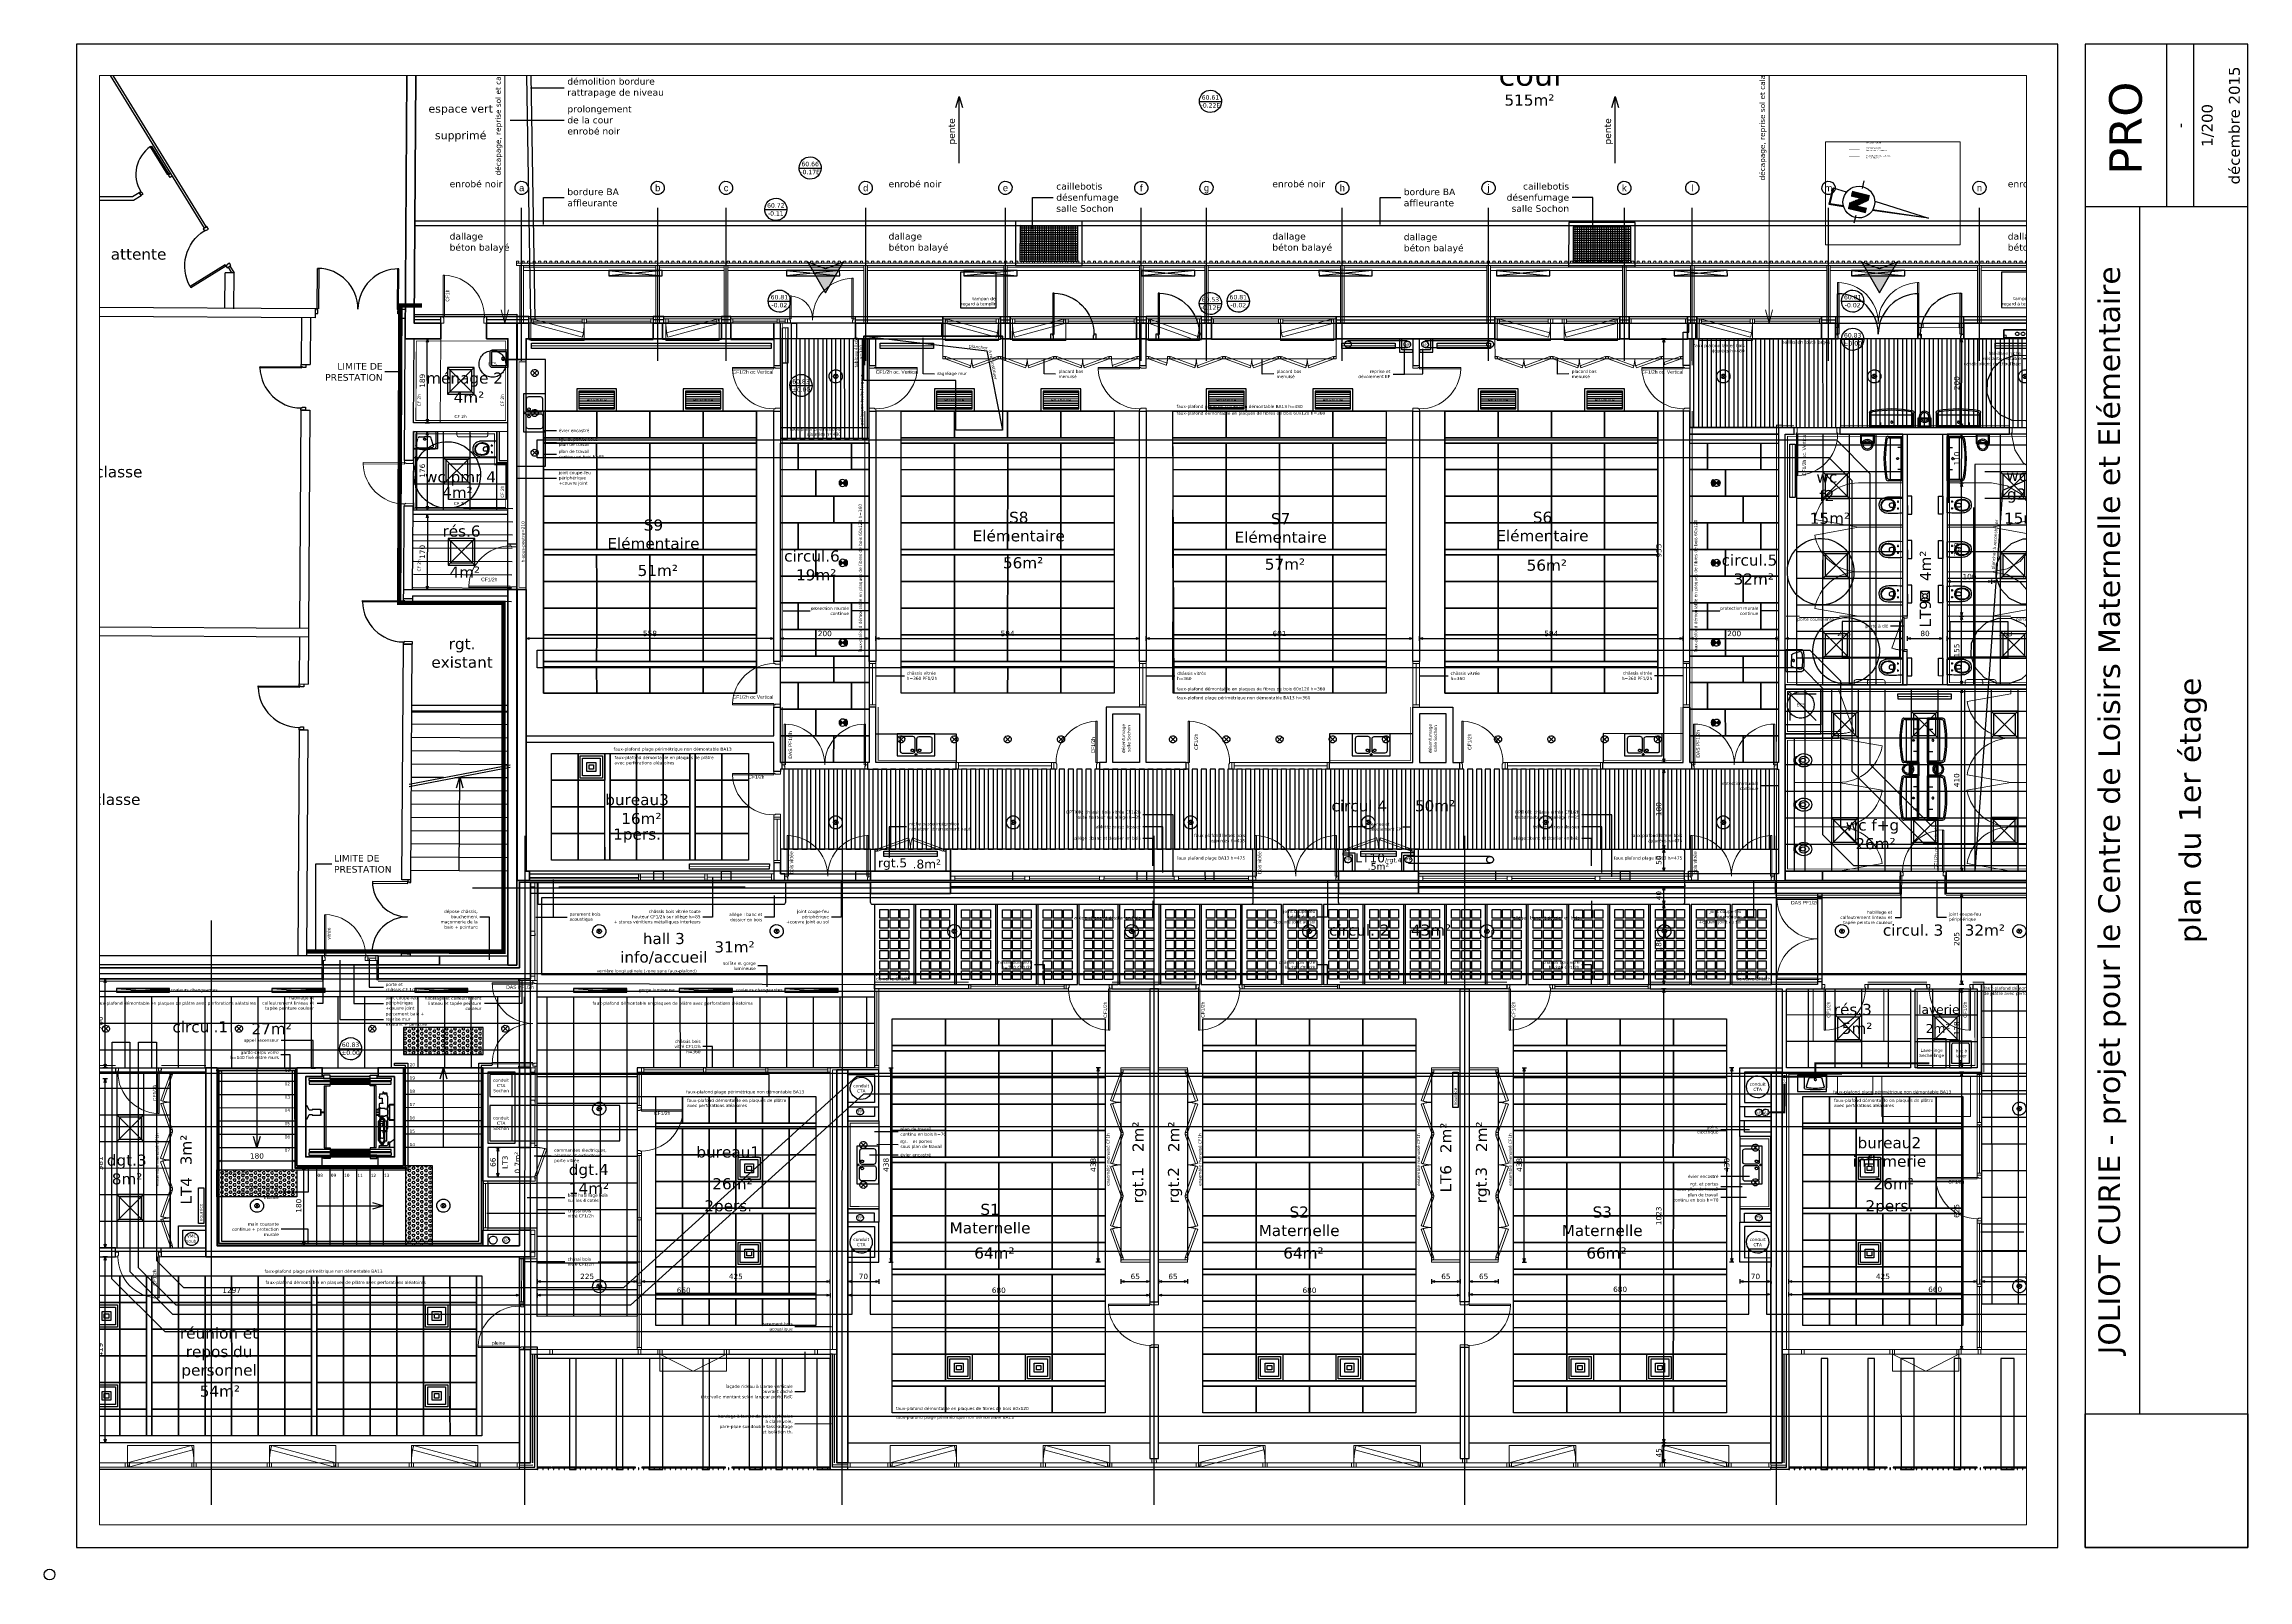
# Paper-space layout 'A3-' of a CAD drawing. Header units: metres. Extents: x -0.001 to 0.405, y -0.001 to 0.282.
# The model-space entities are those that its viewports show. They can reach past a viewport. Long polylines and large blocks are cut down to what shows.
import ezdxf
from ezdxf.enums import TextEntityAlignment as Align

# ---------------------------------------------------------------- set-up
doc = ezdxf.new("R2010")
doc.units = ezdxf.units.M
doc.header["$MEASUREMENT"] = 0
doc.header["$PDMODE"] = 3
doc.header["$PDSIZE"] = 0.1
for name, pattern in [('01', [0.15, 0.1, -0.05]), ('02', [0.28, 0.2, -0.08]), ('03', [0.7, 0.5, -0.2]), ('04', [0.82, 0.6, -0.08, 0.06, -0.08]), ('ACAD_ISO02W100', [15, 12, -3]), ('ACAD_ISO12W100', [21, 12, -3, 0, -3, 0, -3]), ('AXES', [2, 1.25, -0.25, 0.25, -0.25]), ('AXES2', [1.125, 0.75, -0.125, 0.125, -0.125]), ('CACHE2', [0.1875, 0.125, -0.0625]), ('CACHEx2', [0.75, 0.5, -0.25]), ('DASHED', [0.75, 0.5, -0.25]), ('POINTILLE', [0.25, 0, -0.25])]:
    doc.linetypes.add(name, pattern=pattern)
for name, color, linetype in [('00-AXE-0.00', 14, 'AXES2'), ('01-CLOISON-0.25', 3, 'Continuous'), ('01-DOUBLAGE-0.0x', 6, 'Continuous'), ('01-ISOL-0.08', 43, 'ISOLATION'), ('01-MEN-VU-0.13', 163, 'Continuous'), ('01-SANITAIRE-0.15', 44, 'Continuous'), ('02-VU-CACHE-01-0.10', 133, '01'), ('02-VU-POINT-05-0.10', 133, 'POINTILLE'), ('04-VEGET2-0.15', 80, 'Continuous'), ('05-COT-ALTIM-0.20', 42, 'Continuous'), ('05-COT-ALTIM-EXIST-0.20', 21, 'Continuous'), ('06-COT-50&100-0.20', 2, 'Continuous'), ('06-SYMB-DIVERS-0.20', 20, 'Continuous'), ('06-TXT-DETAILS-DIVERS-02.20', 2, 'Continuous'), ('06-TXT-DIVERS-0.20', 70, 'Continuous'), ('06-TXT-DIVERS-2-02.20', 5, 'Continuous'), ('06-TXT-ETIQUETTES SURFACES', 210, 'Continuous'), ('07-CHAUFFAGE-0.13', 210, 'Continuous'), ('07-CTA-0.13', 163, 'Continuous'), ('07-ECLAIRAGE-0.13', 31, 'Continuous'), ('07-PLAFONDS-0.13', 5, 'Continuous'), ('07-REVETEMENTS-INTER-0.10', 10, 'Continuous'), ('08-VU-0.08', 56, 'Continuous'), ('08-VU-0.13', 44, 'Continuous'), ('08-VU-0.20', 32, 'Continuous')]:
    doc.layers.add(name, color=color, linetype=linetype)
for name, color, linetype, lineweight in [('01-BETON-0.40', 4, 'Continuous', 40), ('01-MEN-CP-0.15', 2, 'Continuous', 18), ('01-MOBILIER-0.10', 10, 'Continuous', 9)]:
    doc.layers.add(name, color=color, linetype=linetype, lineweight=lineweight)
doc.layers.add('10-DEMOL-GO-0.25', color=1, linetype='Continuous', plot=False)
doc.styles.add('COT', font='verdana.ttf')
doc.styles.add('détail 100', font='verdana.ttf', dxfattribs={"height": 0.1})
doc.styles.add('locaux 100', font='verdana.ttf', dxfattribs={"height": 0.22})
doc.styles.add('locaux 20', font='verdana.ttf', dxfattribs={"height": 0.07})
doc.styles.add('locaux 200', font='verdana.ttf', dxfattribs={"height": 0.35})
doc.styles.get("Standard").update_dxf_attribs({"font": 'arial.ttf'})
doc.styles.add('TXT', font='TXT', dxfattribs={"height": 0.2})
doc.linetypes.add('ISOLATION', pattern='A,0.0001,-0.1,[134,ltypeshp.shx,S=0.1,R=0,X=-0.1,Y=0],-0.2,[134,ltypeshp.shx,S=0.1,R=180,X=0.1,Y=0],-0.1', length=0.4001)
doc.dimstyles.new('COT50', dxfattribs={"dimtxt": 0.12, "dimasz": 0.08, "dimexe": 0.05, "dimexo": 0, "dimgap": 0.05, "dimtad": 1, "dimdec": 0, "dimlfac": 100, "dimzin": 0, "dimdsep": 46, "dimtxsty": 'COT', "dimblk": 'OPEN30', "dimcen": 0.04, "dimdle": 0.05, "dimclrd": 256, "dimclre": 256, "dimclrt": 6, "dimadec": 0, "dimazin": 0, "dimtm": 1e-09, "dimtfac": 1, "dimtdec": 0, "dimtmove": 1, "dimatfit": 0, "dimldrblk": 'OPEN30', "dimfxl": 0.05, "dimfxlon": 1, "dimtolj": 1, "dimtzin": 0, "dimlwd": -1, "dimlwe": -1, "dimarcsym": 0})
picture_1 = doc.add_image_def('image1.jpg', size_in_pixel=(850, 1036))
pattern_1 = [(103.12127, (596100.814845, 139671.19803), (-0.05271344, -0.01228743), [0.03125, -0.0625]), (223.12127, (596100.814845, 139671.19803), (0.03699795, -0.03950746), [0.03125, -0.0625]), (163.12127, (596100.80775, 139671.228465), (-0.01571549, -0.0517949), [0.03125, -0.0625])]
pattern_2 = [(193.12127, (596100.81484, 139671.19803), (-0.1320308, -0.21229195), [0.046875, -0.3066784]), (148.12127, (596100.81484, 139671.19803), (-0.1320308, -0.21229195), [0.046875, -0.203125]), (238.12127, (596100.81484, 139671.19803), (0.21229195, -0.1320308), [0.046875, -0.203125])]

# ---------------------------------------------------------------- blocks, each defined once
blk = doc.blocks.new('cartoucheA3-CLMP')
for p, q in [((0.39, 0.282), (0.39, 0.252)), ((0.395, 0.282), (0.395, 0.252)), ((0.405, 0.252), (0.37509, 0.252)), ((0.385, 0.252), (0.385, 0.02961)), ((0.375, 0.02961), (0.405, 0.02961))]:
    blk.add_line(p, q)
for points in [[(0.005, 0.005), (0.37, 0.005), (0.37, 0.282), (0.005, 0.282)], [(0.375, 0.005), (0.405, 0.005), (0.405, 0.282), (0.375, 0.282)]]:
    blk.add_lwpolyline(points, close=True)
at = {"layer": 'Defpoints'}
blk.add_circle((0, 0), 0.001, dxfattribs=at)
at = {"rotation": 90, "style": 'locaux 100'}
for s, insert, char_height, width, attachment_point in [('PRO', (0.3825, 0.27508), 0.006, 0.6804689, 6), ('JOLIOT CURIE - projet pour le Centre de Loisirs Maternelle et Elémentaire', (0.38, 0.14081), 0.004, 0.2071922, 5)]:
    blk.add_mtext(s, dxfattribs=dict(at, insert=insert, char_height=char_height, width=width, attachment_point=attachment_point))
at = {"style": 'locaux 100'}
for tag, height, p in [('ECHELLE', 0.002, (0.3975, 0.267)), ('PAGE', 0.002, (0.3925, 0.267)), ('DATE', 0.002, (0.4025, 0.267)), ('TITRE1/2', 0.004, (0.39005, 0.14081)), ('TITRE2/2', 0.004, (0.4, 0.14081))]:
    blk.add_attdef(tag, text='', height=height, rotation=90, dxfattribs=at).set_placement(p, align=Align.MIDDLE_CENTER)
image = blk.add_image(picture_1, insert=(0.405, 0.005), size_in_units=(0.02461, 0.03), rotation=90)
image.dxf.flags = 7
blk = doc.blocks.new('Nord1')
at = {"color": 0, "linetype": 'Continuous'}
for p, q in [((0, 0), (0.154, -1.731)), ((-0.673, -2.194), (-0.426, -2.193)), ((0.426, -2.193), (0.667, -2.194)), ((0.274, -3.077), (0.234, -2.621)), ((-0.244, -3.046), (-0.213, -3.077)), ((-0.213, -3.077), (0.274, -3.077))]:
    blk.add_line(p, q, dxfattribs=at)
for points in [[(-0.138, -1.726), (0, 0), (0.138, -1.726)], [(-0.266, -1.916), (-0.266, -2.465)], [(-0.254, -1.916), (-0.254, -2.465)], [(-0.242, -1.916), (-0.242, -2.465)], [(-0.23, -1.916), (-0.23, -2.465)], [(-0.218, -1.916), (-0.218, -2.465)], [(-0.206, -1.916), (-0.206, -2.465)], [(-0.193, -1.916), (-0.193, -2.465)], [(-0.181, -1.916), (-0.181, -2.465)], [(-0.169, -1.916), (-0.169, -2.465)], [(-0.157, -1.916), (-0.157, -2.465)], [(-0.145, -1.916), (-0.145, -2.465)], [(-0.132, -1.916), (-0.132, -2.465)], [(-0.12, -1.916), (-0.12, -2.16)], [(-0.108, -1.932), (-0.108, -2.178)], [(-0.096, -1.947), (-0.096, -2.195)], [(-0.084, -1.962), (-0.084, -2.212)], [(-0.072, -1.977), (-0.072, -2.23)], [(0.136, -1.916), (0.136, -2.465)], [(0.148, -1.916), (0.148, -2.465)], [(0.16, -1.916), (0.16, -2.465)], [(0.172, -1.916), (0.172, -2.465)], [(0.184, -1.916), (0.184, -2.465)], [(0.197, -1.916), (0.197, -2.465)], [(0.209, -1.916), (0.209, -2.465)], [(0.221, -1.916), (0.221, -2.465)], [(0.233, -1.916), (0.233, -2.465)], [(0.245, -1.916), (0.245, -2.465)], [(0.257, -1.916), (0.257, -2.465)], [(0.27, -1.916), (0.27, -2.465)], [(-0.059, -1.993), (-0.059, -2.247)], [(-0.047, -2.008), (-0.047, -2.264)], [(-0.035, -2.023), (-0.035, -2.282)], [(-0.023, -2.038), (-0.023, -2.3)], [(-0.011, -2.053), (-0.011, -2.317)], [(0.002, -2.069), (0.002, -2.334)], [(0.014, -2.084), (0.014, -2.352)], [(0.026, -2.099), (0.026, -2.369)], [(0.038, -2.114), (0.038, -2.386)], [(0.05, -2.13), (0.05, -2.404)], [(0.063, -2.145), (0.063, -2.421)], [(-0.12, -2.16), (-0.12, -2.465)], [(0.075, -2.16), (0.075, -2.439)], [(0.087, -2.175), (0.087, -2.456)], [(0.099, -2.191), (0.099, -2.465)], [(0.111, -2.206), (0.111, -2.465)], [(0.123, -2.221), (0.123, -2.465)], [(-0.211, -2.633), (-0.244, -3.046), (0.244, -3.046), (0.211, -2.633)]]:
    blk.add_lwpolyline(points, dxfattribs=at)
at = {"color": 0, "linetype": 'Continuous', "const_width": 0.0122}
blk.add_lwpolyline([(-0.12, -2.465), (-0.12, -2.16), (0.093, -2.465), (0.276, -2.465), (0.276, -1.916), (0.123, -1.916), (0.123, -2.221), (-0.12, -1.916), (-0.273, -1.916), (-0.273, -2.465), (-0.12, -2.465)], close=True, dxfattribs=at)
at = {"color": 0, "linetype": 'Continuous'}
blk.add_circle((0, -2.193), 0.487, dxfattribs=at)
blk = doc.blocks.new('P180')
for points in [[(-1.85, 0.915), (-1.85, 0), (-1.88, 0), (-1.88, 0.915)], [(-0.08, 0.915), (-0.08, 0), (-0.05, 0), (-0.05, 0.915)], [(0, 0), (0, -0.1), (-0.065, -0.1), (-0.065, -0.03), (-0.05, -0.03), (-0.05, 0)]]:
    blk.add_lwpolyline(points, close=True)
at = {"linetype": 'Continuous'}
blk.add_lwpolyline([(-1.93, 0), (-1.93, -0.1), (-1.865, -0.1), (-1.865, -0.03), (-1.88, -0.03), (-1.88, 0)], close=True, dxfattribs=at)
for centre, start, end in [((-1.88, 0), 0, 90), ((-0.05, 0), 90, 180)]:
    blk.add_arc(centre, 0.915, start, end)
at = {"linetype": 'Continuous', "text_generation_flag": 6}
blk.add_attdef('TEXTE', (-0.188, 0.598), '', height=0.08, rotation=90, dxfattribs=at)
blk = doc.blocks.new('P90')
at = {"linetype": 'Continuous'}
for points in [[(-0.05, 0.929), (-0.05, 0), (-0.08, 0), (-0.08, 0.929)], [(-0.965, -0.03), (-0.965, -0.1), (-1.03, -0.1), (-1.03, 0), (-0.98, 0), (-0.98, -0.03)], [(0, 0), (0, -0.1), (-0.065, -0.1), (-0.065, -0.03), (-0.05, -0.03), (-0.05, 0)]]:
    blk.add_lwpolyline(points, close=True, dxfattribs=at)
blk.add_arc((-0.043, -0.006), 0.937, 92.2388, 179.6062, dxfattribs=at)
at = {"linetype": 'Continuous', "text_generation_flag": 6}
blk.add_attdef('TEXTE', text='', height=0.08, rotation=90, dxfattribs=at).set_placement((-0.188, 0.469), align=Align.CENTER)
blk = doc.blocks.new('Asc-KONE_Executive_C5_CAD_double_acces')
for p, q in [((-2200, 2010), (-1630, 2010)), ((-2200, -200), (-2200, 2010)), ((-1630, 2010), (-1630, 1810)), ((200, 2010), (-370, 2010)), ((-370, 2010), (-370, 1810)), ((200, -200), (200, 2010)), ((-1630, 1810), (-2000, 1810)), ((-2000, 1810), (-2000, 0)), ((-68, 1770), (-1932, 1770)), ((-1932, 1770), (-1932, 1720)), ((-1932, 1720), (-68, 1720)), ((-78, 1690), (-1922, 1690)), ((-1922, 1690), (-1922, 1640)), ((-1922, 1640), (-78, 1640)), ((-1757, 1507), (-1757, 1494)), ((-1740, 1507), (-1757, 1507)), ((-1757, 1494), (-1683, 1494)), ((-1683, 1494), (-1757, 1494)), ((-1757, 1491), (-1683, 1491)), ((-1740, 1525), (-1740, 1507)), ((-1730, 1525), (-1740, 1525)), ((-1730, 1505), (-1730, 1525)), ((-1710, 1505), (-1730, 1505)), ((-1710, 1525), (-1710, 1505)), ((-1700, 1525), (-1710, 1525)), ((-1700, 1507), (-1700, 1525)), ((-1683, 1507), (-1700, 1507)), ((-1683, 1507), (-1683, 1494)), ((-1450, 1845), (-1600, 1845)), ((-1600, 1845), (-1600, 1770)), ((-1600, 1770), (-1450, 1770)), ((-1585, 1605), (-1585, 205)), ((-1585, 1605), (-1450, 1605)), ((-1550, 1605), (-1550, 205)), ((-1450, 1770), (-1450, 1845)), ((-550, 1810), (-1450, 1810)), ((-1000, 1765), (-1450, 1765)), ((-1450, 1765), (-1450, 1720)), ((-1450, 1750), (-1000, 1750)), ((-1450, 1735), (-1000, 1735)), ((-1450, 1720), (-1000, 1720)), ((-1000, 1690), (-1450, 1690)), ((-1450, 1690), (-1450, 1645)), ((-1450, 1675), (-1000, 1675)), ((-1450, 1660), (-1000, 1660)), ((-1450, 1645), (-1000, 1645)), ((-1450, 1605), (-1450, 1640)), ((-550, 1765), (-1000, 1765)), ((-1000, 1765), (-1000, 1720)), ((-1000, 1720), (-1000, 1765)), ((-1000, 1750), (-550, 1750)), ((-1000, 1735), (-550, 1735)), ((-1000, 1720), (-550, 1720)), ((-550, 1690), (-1000, 1690)), ((-1000, 1690), (-1000, 1645)), ((-1000, 1645), (-1000, 1690)), ((-1000, 1675), (-550, 1675)), ((-1000, 1660), (-550, 1660)), ((-1000, 1645), (-550, 1645)), ((-550, 1770), (-550, 1845)), ((-550, 1845), (-400, 1845)), ((-400, 1770), (-550, 1770)), ((-550, 1720), (-550, 1765)), ((-550, 1645), (-550, 1690)), ((-550, 1605), (-550, 1640)), ((-415, 1605), (-550, 1605)), ((-450, 205), (-450, 1605)), ((-415, 205), (-415, 1605)), ((-400, 1845), (-400, 1770)), ((-370, 1810), (0, 1810)), ((-78, 1640), (-78, 1690)), ((-68, 1720), (-68, 1770)), ((0, 1810), (0, 0)), ((-1830, 1439), (-1830, 1008)), ((-1777, 1444), (-1825, 1444)), ((-1825, 1003), (-1777, 1003)), ((-1764, 1486), (-1777, 1486)), ((-1777, 959), (-1777, 1486)), ((-1764, 1487), (-1764, 1452)), ((-1764, 1486), (-1764, 959)), ((-1764, 1452), (-1761, 1452)), ((-1762, 1444), (-1764, 1444)), ((-1764, 1003), (-1762, 1003)), ((-1761, 1452), (-1761, 1487)), ((-1759, 1393), (-1761, 1391)), ((-1761, 1391), (-1761, 1055)), ((-1761, 1055), (-1759, 1053)), ((-1756, 1393), (-1759, 1393)), ((-1759, 1053), (-1756, 1053)), ((-1757, 1476), (-1757, 1449)), ((-1757, 998), (-1757, 971)), ((-1754, 1387), (-1756, 1393)), ((-1756, 1053), (-1754, 1058)), ((-1688, 1481), (-1752, 1481)), ((-1750, 1384), (-1750, 1384)), ((-1750, 1062), (-1750, 1062)), ((-1745, 1389), (-1746, 1387)), ((-1746, 1058), (-1745, 1056)), ((-1743, 1389), (-1745, 1389)), ((-1745, 1056), (-1743, 1056)), ((-1742, 1387), (-1743, 1389)), ((-1743, 1056), (-1742, 1058)), ((-1738, 1384), (-1738, 1384)), ((-1738, 1062), (-1738, 1062)), ((-1733, 1389), (-1734, 1387)), ((-1734, 1058), (-1733, 1056)), ((-1731, 1389), (-1733, 1389)), ((-1733, 1056), (-1731, 1056)), ((-1730, 1387), (-1731, 1389)), ((-1731, 1056), (-1730, 1058)), ((-1726, 1384), (-1726, 1384)), ((-1726, 1062), (-1726, 1062)), ((-1721, 1389), (-1722, 1387)), ((-1722, 1058), (-1721, 1056)), ((-1719, 1389), (-1721, 1389)), ((-1721, 1056), (-1719, 1056)), ((-1718, 1387), (-1719, 1389)), ((-1719, 1056), (-1718, 1058)), ((-1714, 1384), (-1714, 1384)), ((-1714, 1062), (-1714, 1062)), ((-1709, 1389), (-1710, 1387)), ((-1710, 1058), (-1709, 1056)), ((-1707, 1389), (-1709, 1389)), ((-1709, 1056), (-1707, 1056)), ((-1706, 1387), (-1707, 1389)), ((-1707, 1056), (-1706, 1058)), ((-1702, 1384), (-1702, 1384)), ((-1702, 1062), (-1702, 1062)), ((-1697, 1389), (-1698, 1387)), ((-1698, 1058), (-1697, 1056)), ((-1695, 1389), (-1697, 1389)), ((-1697, 1056), (-1695, 1056)), ((-1694, 1387), (-1695, 1389)), ((-1695, 1056), (-1694, 1058)), ((-1690, 1384), (-1690, 1384)), ((-1690, 1062), (-1690, 1062)), ((-1684, 1393), (-1686, 1387)), ((-1686, 1058), (-1684, 1053)), ((-1680, 1393), (-1684, 1393)), ((-1684, 1053), (-1680, 1053)), ((-1683, 1449), (-1683, 1476)), ((-1683, 971), (-1683, 998)), ((-1678, 1391), (-1680, 1393)), ((-1680, 1053), (-1678, 1055)), ((-1679, 1487), (-1679, 1452)), ((-1679, 1452), (-1676, 1452)), ((-1676, 1444), (-1678, 1444)), ((-1678, 1055), (-1678, 1391)), ((-1678, 1003), (-1676, 1003)), ((-1676, 1452), (-1676, 1487)), ((-1676, 1486), (-1662, 1486)), ((-1676, 1486), (-1676, 959)), ((-1662, 959), (-1662, 1486)), ((-1639, 1444), (-1662, 1444)), ((-1662, 1003), (-1639, 1003)), ((-1634, 1008), (-1634, 1439)), ((-1764, 959), (-1777, 959)), ((-1764, 993), (-1761, 993)), ((-1764, 958), (-1764, 993)), ((-1761, 993), (-1761, 958)), ((-1757, 954), (-1683, 954)), ((-1757, 938), (-1757, 951)), ((-1757, 951), (-1683, 951)), ((-1683, 951), (-1757, 951)), ((-1740, 938), (-1757, 938)), ((-1752, 966), (-1688, 966)), ((-1740, 920), (-1740, 938)), ((-1730, 920), (-1740, 920)), ((-1730, 940), (-1730, 920)), ((-1710, 940), (-1730, 940)), ((-1710, 920), (-1710, 940)), ((-1700, 920), (-1710, 920)), ((-1700, 938), (-1700, 920)), ((-1683, 938), (-1700, 938)), ((-1683, 938), (-1683, 951)), ((-1679, 993), (-1676, 993)), ((-1679, 958), (-1679, 993)), ((-1676, 993), (-1676, 958)), ((-1676, 959), (-1662, 959)), ((-2000, 0), (-1630, 0)), ((-68, 90), (-1932, 90)), ((-1932, 90), (-1932, 40)), ((-1932, 40), (-68, 40)), ((-78, 170), (-1922, 170)), ((-1922, 170), (-1922, 120)), ((-1922, 120), (-78, 120)), ((-1630, 0), (-1630, -200)), ((-1600, -35), (-1600, 40)), ((-1600, 40), (-1450, 40)), ((-1585, 205), (-1450, 205)), ((-1450, 205), (-1450, 170)), ((-1000, 165), (-1450, 165)), ((-1450, 165), (-1450, 120)), ((-1450, 150), (-1000, 150)), ((-1450, 135), (-1000, 135)), ((-1450, 120), (-1000, 120)), ((-1000, 90), (-1450, 90)), ((-1450, 90), (-1450, 45)), ((-1450, 75), (-1000, 75)), ((-1450, 60), (-1000, 60)), ((-1450, 45), (-1000, 45)), ((-1450, 40), (-1450, -35)), ((-1450, 0), (-550, 0)), ((-550, 165), (-1000, 165)), ((-1000, 165), (-1000, 120)), ((-1000, 120), (-1000, 165)), ((-1000, 150), (-550, 150)), ((-1000, 135), (-550, 135)), ((-1000, 120), (-550, 120)), ((-550, 90), (-1000, 90)), ((-1000, 90), (-1000, 45)), ((-1000, 45), (-1000, 90)), ((-1000, 75), (-550, 75)), ((-1000, 60), (-550, 60)), ((-1000, 45), (-550, 45)), ((-415, 205), (-550, 205)), ((-550, 205), (-550, 170)), ((-550, 120), (-550, 165)), ((-550, 45), (-550, 90)), ((-550, 40), (-550, -35)), ((-400, 40), (-550, 40)), ((-400, -35), (-400, 40)), ((0, 0), (-370, 0)), ((-370, 0), (-370, -200)), ((-78, 120), (-78, 170)), ((-68, 40), (-68, 90)), ((-1630, -200), (-2200, -200)), ((-1450, -35), (-1600, -35)), ((-550, -35), (-400, -35)), ((-370, -200), (200, -200))]:
    blk.add_line(p, q)
for points in [[(-1885, 1600), (-1885, 1475), (-1902, 1475), (-1982, 1415), (-2000, 1415), (-2000, 1600), (-1885, 1600)], [(-1832, 1555), (-1860, 1527), (-1860, 1470), (-1885, 1470), (-1885, 1600), (-1637, 1600), (-1637, 1595), (-1660, 1595), (-1660, 1555), (-1720, 1555)], [(-1750, 1555), (-1750, 1540), (-1728, 1540), (-1728, 1505), (-1712, 1505), (-1712, 1540), (-1690, 1540), (-1690, 1555)], [(-1885, 805), (-1885, 980), (-1996, 980), (-1996, 1060), (-2000, 1060), (-2000, 976), (-1889, 976), (-1889, 805), (-1889, 634), (-2000, 634), (-2000, 550), (-1996, 550), (-1996, 630), (-1885, 630), (-1885, 805)], [(-1658, 806), (-1658, 881), (-1668, 881), (-1668, 886), (-1653, 886), (-1653, 891), (-1788, 891), (-1788, 876), (-1823, 876), (-1865, 957), (-1880, 957), (-1880, 979), (-1885, 979), (-1885, 806), (-1885, 633), (-1880, 633), (-1880, 654), (-1865, 654), (-1823, 735), (-1788, 735), (-1788, 720), (-1653, 720), (-1653, 725), (-1668, 725), (-1668, 730), (-1658, 730), (-1658, 805)], [(-1690, 890), (-1690, 905), (-1712, 905), (-1712, 940), (-1728, 940), (-1728, 905), (-1750, 905), (-1750, 890)], [(-1658, 764), (-1652, 767), (-1650, 801), (-1625, 801), (-1615, 801), (-1590, 801), (-1590, 810), (-1615, 810), (-1625, 809), (-1650, 809), (-1652, 844), (-1658, 846)], [(-342, 846), (-348, 844), (-350, 809), (-375, 809), (-385, 809), (-410, 810), (-410, 801), (-385, 801), (-375, 801), (-350, 801), (-348, 767), (-342, 764)], [(-342, 805), (-342, 735), (-338, 735), (-338, 756), (-330, 756), (-330, 743), (-147, 743), (-147, 753), (-78, 753), (-32, 657), (-5, 657), (-5, 632), (0, 632), (0, 805), (0, 978), (-5, 978), (-5, 953), (-32, 953), (-78, 857), (-147, 857), (-147, 867), (-330, 867), (-330, 854), (-338, 854), (-338, 875), (-342, 875), (-342, 805)]]:
    blk.add_lwpolyline(points, close=True)
at = {"linetype": 'ACAD_ISO02W100', "ltscale": 0.1}
blk.add_lwpolyline([(-1842, 755), (-1842, 679), (-1846, 665), (-1846, 442), (-1834, 442), (-1834, 399), (-1831, 396), (-1764, 396), (-1764, 381), (-1837, 381), (-1837, 375), (-1761, 375), (-1761, 349), (-1737, 349), (-1737, 376), (-1734, 376), (-1734, 396), (-1667, 396), (-1664, 399), (-1664, 442), (-1652, 442), (-1652, 485, 0.406444), (-1655, 488), (-1694, 489), (-1719, 489), (-1719, 588), (-1733, 588), (-1733, 605), (-1666, 605), (-1666, 617), (-1652, 617), (-1652, 686), (-1666, 686), (-1666, 715), (-1644, 715, 0.414214), (-1641, 718), (-1641, 732, -0.362474), (-1637, 737), (-1637, 737), (-1597, 738, 0.406566), (-1594, 741), (-1594, 749, 0.407145), (-1597, 752), (-1658, 754), (-1658, 856), (-1597, 858, 0.407145), (-1594, 861), (-1594, 869, 0.406566), (-1597, 872), (-1637, 873), (-1637, 873, -0.362474), (-1641, 878), (-1641, 892, 0.414214), (-1644, 895), (-1666, 895), (-1666, 1005), (-1733, 1005), (-1733, 1090), (-1716, 1121), (-1655, 1122, 0.406444), (-1652, 1125), (-1652, 1168), (-1664, 1168), (-1664, 1211), (-1667, 1214), (-1734, 1214), (-1734, 1234), (-1737, 1234), (-1737, 1261), (-1761, 1261), (-1761, 1235), (-1837, 1235), (-1837, 1229), (-1764, 1229), (-1764, 1214), (-1831, 1214), (-1834, 1211), (-1834, 1168), (-1846, 1168), (-1846, 945), (-1842, 931), (-1842, 855), (-1843, 855, 0.414214), (-1846, 852), (-1846, 758, 0.414214), (-1843, 755)], format="xyb", close=True, dxfattribs=at)
for centre, radius, start, end in [((-1757, 1487), 7, 90, 180), ((-1757, 1487), 4, 90, 180), ((-1683, 1487), 7, 0, 90), ((-1683, 1487), 4, 0, 90), ((-1825, 1439), 5, 90, 180), ((-1825, 1008), 5, 180, 270), ((-1762, 1449), 5, 270, 0), ((-1762, 998), 5, 0, 90), ((-1752, 1476), 5, 90, 180), ((-1750, 1388), 4.3, 195, 270), ((-1750, 1057), 4.3, 90, 165), ((-1750, 1388), 4.3, 270, 345), ((-1750, 1057), 4.3, 15, 90), ((-1738, 1388), 4.3, 195, 270), ((-1738, 1057), 4.3, 90, 165), ((-1738, 1388), 4.3, 270, 345), ((-1738, 1057), 4.3, 15, 90), ((-1726, 1388), 4.3, 195, 270), ((-1726, 1057), 4.3, 90, 165), ((-1726, 1388), 4.3, 270, 345), ((-1726, 1057), 4.3, 15, 90), ((-1714, 1388), 4.3, 195, 270), ((-1714, 1057), 4.3, 90, 165), ((-1714, 1388), 4.3, 270, 345), ((-1714, 1057), 4.3, 15, 90), ((-1702, 1388), 4.3, 195, 270), ((-1702, 1057), 4.3, 90, 165), ((-1702, 1388), 4.3, 270, 345), ((-1702, 1057), 4.3, 15, 90), ((-1690, 1388), 4.3, 195, 270), ((-1690, 1057), 4.3, 90, 165), ((-1690, 1388), 4.3, 270, 345), ((-1690, 1057), 4.3, 15, 90), ((-1688, 1476), 5, 0, 90), ((-1678, 1449), 5, 180, 270), ((-1678, 998), 5, 90, 180), ((-1639, 1439), 5, 0, 90), ((-1639, 1008), 5, 270, 0), ((-1757, 958), 7, 180, 270), ((-1757, 958), 4, 180, 270), ((-1752, 971), 5, 180, 270), ((-1688, 971), 5, 270, 0), ((-1683, 958), 7, 270, 0), ((-1683, 958), 4, 270, 0)]:
    blk.add_arc(centre, radius, start, end)
blk = doc.blocks.new('fen150')
for points in [[(-1.6, -0.1), (-1.55, -0.1), (-1.55, 0), (-1.6, 0)], [(-1.55, -0.1), (-1.5, -0.1), (-1.5, 0), (-1.55, 0)], [(-0.05, -0.1), (0, -0.1), (0, 0), (-0.05, 0)], [(-1.55, -0.1), (-0.05, -0.1), (-0.05, 0), (-1.55, 0)], [(-0.1, -0.1), (-0.05, -0.1), (-0.05, 0), (-0.1, 0)]]:
    blk.add_lwpolyline(points, close=True)
at = {"linetype": '01'}
blk.add_lwpolyline([(-1.55, 0), (-1.55, 0.388), (-0.05, 0.388), (-0.05, 0)], dxfattribs=at)
blk.add_lwpolyline([(-1.525, 0.292), (-0.076, -0.097), (-0.05, 0), (-1.499, 0.388)], close=True, dxfattribs=at)
blk.add_arc((-0.05, 0), 1.5, 165, 180, dxfattribs=at)
blk = doc.blocks.new('LuminaireSuspendu')
for p, q in [((-0.035, 0.035), (0.035, -0.035)), ((-0.035, -0.035), (0.035, 0.035))]:
    blk.add_line(p, q)
for radius in [0.15, 0.05]:
    blk.add_circle((0, 0), radius)
blk = doc.blocks.new('_Open30')
at = {"color": 0, "linetype": 'ByBlock', "lineweight": -2}
for p, q in [((-1, 0.27), (0, 0)), ((0, 0), (-1, -0.27)), ((0, 0), (-1, 0))]:
    blk.add_line(p, q, dxfattribs=at)
blk = doc.blocks.new('*D29')
at = {"layer": '06-COT-50&100-0.20', "transparency": 16777216}
for p, q in [((596090.782, 139697.167), (596090.685, 139697.145)), ((596092.259, 139690.611), (596090.752, 139697.078)), ((596092.229, 139690.522), (596092.326, 139690.545))]:
    blk.add_line(p, q, dxfattribs=at)
at = {"layer": 'Defpoints', "color": 0, "transparency": 16777216}
for p in [(596090.734, 139697.156), (596090.88, 139697.19), (596091.596, 139690.375)]:
    blk.add_point(p, dxfattribs=at)
at = {"layer": '06-COT-50&100-0.20', "transparency": 16777216, "xscale": 0.08, "yscale": 0.08, "zscale": 0.08}
for p, rotation in [((596090.734, 139697.156), 103.1212703830424), ((596092.277, 139690.533), 283.1212703830424)]:
    blk.add_blockref('_Open30', p, dxfattribs=dict(at, rotation=rotation))
at = {"layer": '06-COT-50&100-0.20', "color": 6, "transparency": 16777216, "insert": (596091.396, 139693.819), "char_height": 0.12, "attachment_point": 5, "rotation": 103.1213, "style": 'COT'}
blk.add_mtext('\\A1;680', dxfattribs=at)
blk = doc.blocks.new('*D30')
at = {"layer": '06-COT-50&100-0.20', "transparency": 16777216}
for p, q in [((596089.194, 139703.983), (596089.096, 139703.96)), ((596090.67, 139697.429), (596089.163, 139703.894)), ((596090.737, 139697.362), (596090.64, 139697.339))]:
    blk.add_line(p, q, dxfattribs=at)
at = {"layer": 'Defpoints', "color": 0, "transparency": 16777216}
for p in [(596089.145, 139703.972), (596089.291, 139704.006), (596090.835, 139697.385)]:
    blk.add_point(p, dxfattribs=at)
at = {"layer": '06-COT-50&100-0.20', "transparency": 16777216, "xscale": 0.08, "yscale": 0.08, "zscale": 0.08}
for p, rotation in [((596089.145, 139703.972), 103.1212703830424), ((596090.688, 139697.351), 283.1212703830424)]:
    blk.add_blockref('_Open30', p, dxfattribs=dict(at, rotation=rotation))
at = {"layer": '06-COT-50&100-0.20', "color": 6, "transparency": 16777216, "insert": (596089.807, 139700.636), "char_height": 0.12, "attachment_point": 5, "rotation": 103.1213, "style": 'COT'}
blk.add_mtext('\\A1;680', dxfattribs=at)
blk = doc.blocks.new('*D31')
at = {"layer": '06-COT-50&100-0.20', "transparency": 16777216}
for p, q in [((596087.488, 139710.773), (596087.585, 139710.796)), ((596089.062, 139704.24), (596087.554, 139710.706)), ((596089.129, 139704.173), (596089.031, 139704.151))]:
    blk.add_line(p, q, dxfattribs=at)
at = {"layer": 'Defpoints', "color": 0, "transparency": 16777216}
for p in [(596087.536, 139710.784), (596086.691, 139710.587), (596089.226, 139704.196)]:
    blk.add_point(p, dxfattribs=at)
at = {"layer": '06-COT-50&100-0.20', "transparency": 16777216, "xscale": 0.08, "yscale": 0.08, "zscale": 0.08}
for p, rotation in [((596087.536, 139710.784), 103.1212703830424), ((596089.08, 139704.162), 283.1212703830424)]:
    blk.add_blockref('_Open30', p, dxfattribs=dict(at, rotation=rotation))
at = {"layer": '06-COT-50&100-0.20', "color": 6, "transparency": 16777216, "insert": (596088.198, 139707.448), "char_height": 0.12, "attachment_point": 5, "rotation": 103.1213, "style": 'COT'}
blk.add_mtext('\\A1;680', dxfattribs=at)
blk = doc.blocks.new('*D32')
at = {"layer": '06-COT-50&100-0.20', "transparency": 16777216}
for p, q in [((596085.615, 139717.524), (596085.712, 139717.547)), ((596086.157, 139715.417), (596085.682, 139717.458)), ((596086.224, 139715.351), (596086.127, 139715.328))]:
    blk.add_line(p, q, dxfattribs=at)
at = {"layer": 'Defpoints', "color": 0, "transparency": 16777216}
for p in [(596085.285, 139717.447), (596085.664, 139717.535), (596087.672, 139715.688)]:
    blk.add_point(p, dxfattribs=at)
at = {"layer": '06-COT-50&100-0.20', "transparency": 16777216, "xscale": 0.08, "yscale": 0.08, "zscale": 0.08}
for p, rotation in [((596085.664, 139717.535), 103.1212703830424), ((596086.175, 139715.339), 283.1212703830424)]:
    blk.add_blockref('_Open30', p, dxfattribs=dict(at, rotation=rotation))
at = {"layer": '06-COT-50&100-0.20', "color": 6, "transparency": 16777216, "insert": (596085.81, 139716.412), "char_height": 0.12, "attachment_point": 5, "rotation": 103.1213, "style": 'COT'}
blk.add_mtext('\\A1;226', dxfattribs=at)
blk = doc.blocks.new('*D33')
at = {"layer": '06-COT-50&100-0.20', "transparency": 16777216}
for p, q in [((596083.333, 139728.595), (596083.431, 139728.618)), ((596085.838, 139718.069), (596083.4, 139728.529)), ((596085.808, 139717.98), (596085.905, 139718.002))]:
    blk.add_line(p, q, dxfattribs=at)
at = {"layer": 'Defpoints', "color": 0, "transparency": 16777216}
for p in [(596083.382, 139728.607), (596081.089, 139728.072), (596083.563, 139717.457)]:
    blk.add_point(p, dxfattribs=at)
at = {"layer": '06-COT-50&100-0.20', "transparency": 16777216, "xscale": 0.08, "yscale": 0.08, "zscale": 0.08}
for p, rotation in [((596083.382, 139728.607), 103.1212703830424), ((596085.856, 139717.991), 283.1212703830424)]:
    blk.add_blockref('_Open30', p, dxfattribs=dict(at, rotation=rotation))
at = {"layer": '06-COT-50&100-0.20', "color": 6, "transparency": 16777216, "insert": (596084.51, 139723.273), "char_height": 0.12, "attachment_point": 5, "rotation": 103.1213, "style": 'COT'}
blk.add_mtext('\\A1;1090', dxfattribs=at)
blk = doc.blocks.new('*D34')
at = {"layer": '06-COT-50&100-0.20', "transparency": 16777216}
for p, q in [((596076.421, 139693.584), (596076.324, 139693.561)), ((596077.703, 139687.865), (596076.391, 139693.494)), ((596077.769, 139687.799), (596077.672, 139687.776))]:
    blk.add_line(p, q, dxfattribs=at)
at = {"layer": 'Defpoints', "color": 0, "transparency": 16777216}
for p in [(596076.372, 139693.572), (596076.873, 139693.689), (596078.222, 139687.904)]:
    blk.add_point(p, dxfattribs=at)
at = {"layer": '06-COT-50&100-0.20', "transparency": 16777216, "xscale": 0.08, "yscale": 0.08, "zscale": 0.08}
for p, rotation in [((596076.372, 139693.572), 103.1212703830424), ((596077.721, 139687.787), 283.1212703830424)]:
    blk.add_blockref('_Open30', p, dxfattribs=dict(at, rotation=rotation))
at = {"layer": '06-COT-50&100-0.20', "color": 6, "transparency": 16777216, "insert": (596076.937, 139690.654), "char_height": 0.12, "attachment_point": 5, "rotation": 103.1213, "style": 'COT'}
blk.add_mtext('\\A1;594', dxfattribs=at)
blk = doc.blocks.new('*D35')
at = {"layer": '06-COT-50&100-0.20', "transparency": 16777216}
for p, q in [((596075.023, 139699.583), (596074.925, 139699.56)), ((596076.32, 139693.796), (596074.992, 139699.493)), ((596076.387, 139693.73), (596076.29, 139693.707))]:
    blk.add_line(p, q, dxfattribs=at)
at = {"layer": 'Defpoints', "color": 0, "transparency": 16777216}
for p in [(596074.974, 139699.571), (596075.475, 139699.688), (596076.839, 139693.835)]:
    blk.add_point(p, dxfattribs=at)
at = {"layer": '06-COT-50&100-0.20', "transparency": 16777216, "xscale": 0.08, "yscale": 0.08, "zscale": 0.08}
for p, rotation in [((596074.974, 139699.571), 103.1212703830424), ((596076.338, 139693.718), 283.1212703830424)]:
    blk.add_blockref('_Open30', p, dxfattribs=dict(at, rotation=rotation))
at = {"layer": '06-COT-50&100-0.20', "color": 6, "transparency": 16777216, "insert": (596075.547, 139696.619), "char_height": 0.12, "attachment_point": 5, "rotation": 103.1213, "style": 'COT'}
blk.add_mtext('\\A1;601', dxfattribs=at)
blk = doc.blocks.new('*D36')
at = {"layer": '06-COT-50&100-0.20', "transparency": 16777216}
for p, q in [((596073.64, 139705.514), (596073.543, 139705.491)), ((596074.922, 139699.795), (596073.61, 139705.424)), ((596074.989, 139699.729), (596074.891, 139699.706))]:
    blk.add_line(p, q, dxfattribs=at)
at = {"layer": 'Defpoints', "color": 0, "transparency": 16777216}
for p in [(596073.591, 139705.502), (596074.092, 139705.619), (596075.441, 139699.834)]:
    blk.add_point(p, dxfattribs=at)
at = {"layer": '06-COT-50&100-0.20', "transparency": 16777216, "xscale": 0.08, "yscale": 0.08, "zscale": 0.08}
for p, rotation in [((596073.591, 139705.502), 103.1212703830424), ((596074.94, 139699.717), 283.1212703830424)]:
    blk.add_blockref('_Open30', p, dxfattribs=dict(at, rotation=rotation))
at = {"layer": '06-COT-50&100-0.20', "color": 6, "transparency": 16777216, "insert": (596074.156, 139702.584), "char_height": 0.12, "attachment_point": 5, "rotation": 103.1213, "style": 'COT'}
blk.add_mtext('\\A1;594', dxfattribs=at)
blk = doc.blocks.new('*D37')
at = {"layer": '06-COT-50&100-0.20', "transparency": 16777216}
for p, q in [((596072.516, 139710.334), (596072.419, 139710.312)), ((596073.051, 139707.82), (596072.486, 139710.245)), ((596073.118, 139707.754), (596073.021, 139707.731))]:
    blk.add_line(p, q, dxfattribs=at)
at = {"layer": 'Defpoints', "color": 0, "transparency": 16777216}
for p in [(596072.468, 139710.323), (596073.485, 139710.56), (596074.086, 139707.979)]:
    blk.add_point(p, dxfattribs=at)
at = {"layer": '06-COT-50&100-0.20', "transparency": 16777216, "xscale": 0.08, "yscale": 0.08, "zscale": 0.08}
for p, rotation in [((596072.468, 139710.323), 103.1212703830424), ((596073.069, 139707.742), 283.1212703830424)]:
    blk.add_blockref('_Open30', p, dxfattribs=dict(at, rotation=rotation))
at = {"layer": '06-COT-50&100-0.20', "color": 6, "transparency": 16777216, "insert": (596072.659, 139709.007), "char_height": 0.12, "attachment_point": 5, "rotation": 103.1213, "style": 'COT'}
blk.add_mtext('\\A1;265', dxfattribs=at)
blk = doc.blocks.new('*D41')
at = {"layer": '06-COT-50&100-0.20', "transparency": 16777216}
for p, q in [((596092.319, 139690.133), (596092.417, 139690.155)), ((596092.386, 139690.066), (596093.848, 139683.794)), ((596093.818, 139683.705), (596093.915, 139683.728))]:
    blk.add_line(p, q, dxfattribs=at)
at = {"layer": 'Defpoints', "color": 0, "transparency": 16777216}
for p in [(596087.374, 139688.98), (596093.866, 139683.716), (596090.577, 139682.949)]:
    blk.add_point(p, dxfattribs=at)
at = {"layer": '06-COT-50&100-0.20', "transparency": 16777216, "xscale": 0.08, "yscale": 0.08, "zscale": 0.08}
for p, rotation in [((596092.368, 139690.144), 103.1212703830424), ((596093.866, 139683.716), 283.1212703830424)]:
    blk.add_blockref('_Open30', p, dxfattribs=dict(at, rotation=rotation))
at = {"layer": '06-COT-50&100-0.20', "color": 6, "transparency": 16777216, "insert": (596093.008, 139686.905), "char_height": 0.12, "attachment_point": 5, "rotation": 103.1213, "style": 'COT'}
blk.add_mtext('\\A1;660', dxfattribs=at)
blk = doc.blocks.new('Niv+Alti-Plan')
blk.add_line((-0.25, 0), (0.25, 0))
blk.add_circle((0, 0), 0.25)
at = {"style": 'détail 100'}
for tag, p in [('ALTI', (0, 0.09)), ('NIVEAU', (0, -0.09))]:
    blk.add_attdef(tag, text='', height=0.1, dxfattribs=at).set_placement(p, align=Align.MIDDLE_CENTER)
blk = doc.blocks.new('WCalliaSuspsansreserv-Plan')
at = {"linetype": 'Continuous'}
for points, knots in [([(-175.564, 0), (-175.564, 0), (174.9225, 0.001), (174.9225, 0.001), (174.9225, 0.001), (178.3975, -106.316), (178.7425, -212.6345), (177.9155, -318.9545), (177.9155, -318.9545), (177.545, -366.6675), (166.254, -424.003), (135.236, -466.73), (135.236, -466.73), (104.3415, -509.285), (60.766, -540.0365), (-0.3015, -539.9965), (-0.3015, -539.9965), (-72.7745, -539.9485), (-123.7985, -496.924), (-151.8715, -441.5495), (-151.8715, -441.5495), (-171.506, -402.8175), (-178.356, -357.626), (-178.632, -318.63), (-178.632, -318.63), (-179.385, -212.419), (-178.256, -106.209), (-175.564, 0)], [0, 0, 0, 0, 0.125, 0.125, 0.125, 0.1875, 0.25, 0.25, 0.25, 0.3125, 0.375, 0.375, 0.375, 0.4375, 0.5, 0.5, 0.5, 0.5625, 0.625, 0.625, 0.625, 0.6875, 0.75, 0.75, 0.75, 0.875, 1, 1, 1, 1]), ([(-0.175, -499.369), (-75.617, -499.369), (-136.774, -425.602), (-136.774, -334.606), (-136.774, -334.606), (-136.774, -243.6095), (-75.617, -169.8425), (-0.175, -169.8425), (-0.175, -169.8425), (75.2665, -169.8425), (136.4235, -243.6095), (136.4235, -334.606), (136.4235, -334.606), (136.4235, -425.602), (75.2665, -499.369), (-0.175, -499.369)], [0, 0, 0, 0, 0.2, 0.2, 0.2, 0.3, 0.4, 0.4, 0.4, 0.5, 0.6, 0.6, 0.6, 0.8, 1, 1, 1, 1]), ([(-0.2505, -487.4275), (-67.9855, -487.4275), (-122.895, -421.2465), (-122.895, -339.6085), (-122.895, -339.6085), (-122.895, -257.97), (-67.9855, -191.7895), (-0.2505, -191.7895), (-0.2505, -191.7895), (67.4845, -191.7895), (122.394, -257.97), (122.394, -339.6085), (122.394, -339.6085), (122.394, -421.2465), (67.4845, -487.4275), (-0.2505, -487.4275)], [0, 0, 0, 0, 0.2, 0.2, 0.2, 0.3, 0.4, 0.4, 0.4, 0.5, 0.6, 0.6, 0.6, 0.8, 1, 1, 1, 1]), ([(-77.8015, -117.351), (-81.9175, -117.351), (-85.2545, -114.0145), (-85.2545, -109.898), (-85.2545, -109.898), (-85.2545, -105.782), (-81.9175, -102.4455), (-77.8015, -102.4455), (-77.8015, -102.4455), (-73.6855, -102.4455), (-70.3485, -105.782), (-70.3485, -109.898), (-70.3485, -109.898), (-70.3485, -114.0145), (-73.6855, -117.351), (-77.8015, -117.351)], [0, 0, 0, 0, 0.2, 0.2, 0.2, 0.3, 0.4, 0.4, 0.4, 0.5, 0.6, 0.6, 0.6, 0.8, 1, 1, 1, 1]), ([(-44.891, -219.375), (-44.96, -215.282), (-42.295, -210.4525), (-38.5185, -208.875), (-38.5185, -208.875), (-26.5195, -203.8605), (-13.36, -200.7605), (-0.3545, -200.7605), (-0.3545, -200.7605), (12.756, -200.7605), (26.041, -203.8105), (38.133, -208.878), (38.133, -208.878), (41.9265, -210.4675), (44.601, -215.4065), (44.397, -219.515), (44.397, -219.515), (42.7995, -251.706), (45.7775, -310.371), (-0.244, -310.319), (-0.244, -310.319), (-46.2655, -310.267), (-44.3025, -254.0065), (-44.891, -219.375)], [0, 0, 0, 0, 0.1428571429, 0.1428571429, 0.1428571429, 0.2142857143, 0.2857142857, 0.2857142857, 0.2857142857, 0.3571428571, 0.4285714286, 0.4285714286, 0.4285714286, 0.5, 0.5714285714, 0.5714285714, 0.5714285714, 0.6428571429, 0.7142857143, 0.7142857143, 0.7142857143, 0.8571428571, 1, 1, 1, 1]), ([(77.278, -117.351), (73.162, -117.351), (69.8255, -114.0145), (69.8255, -109.898), (69.8255, -109.898), (69.8255, -105.782), (73.162, -102.4455), (77.278, -102.4455), (77.278, -102.4455), (81.3945, -102.4455), (84.731, -105.782), (84.731, -109.898), (84.731, -109.898), (84.731, -114.0145), (81.3945, -117.351), (77.278, -117.351)], [0, 0, 0, 0, 0.2, 0.2, 0.2, 0.3, 0.4, 0.4, 0.4, 0.5, 0.6, 0.6, 0.6, 0.8, 1, 1, 1, 1])]:
    blk.add_open_spline(points, degree=3, knots=knots, dxfattribs=at)
at = {"linetype": 'DASHED'}
for points in [[(-57.1305, -110.108), (-57.1305, -110.108), (-103.4175, -110.108), (-103.4175, -110.108)], [(-77.6425, -131.902), (-77.6425, -131.902), (-77.6425, -88.6285), (-77.6425, -88.6285)], [(98.1545, -109.742), (98.1545, -109.742), (51.8675, -109.742), (51.8675, -109.742)], [(77.6425, -131.536), (77.6425, -131.536), (77.6425, -88.2625), (77.6425, -88.2625)]]:
    blk.add_open_spline(points, degree=3, dxfattribs=at)
blk = doc.blocks.new('Douche80')
for p, q in [((0.1, 0.18), (0.1, 0.7)), ((0.157, 0.157), (0.7, 0.7)), ((0.18, 0.1), (0.7, 0.1))]:
    blk.add_line(p, q)
blk.add_lwpolyline([(0, 0), (0, 0.8), (0.8, 0.8), (0.8, 0)], close=True)
blk.add_circle((0.1, 0.1), 0.03)
blk = doc.blocks.new('lav')
for p, q in [((0, 0.5), (-0.35, 0.5)), ((0, 0), (0, 0.5)), ((0, 0), (-0.35, 0)), ((-0.316, 0.45), (-0.15, 0.4)), ((-0.316, 0.05), (-0.15, 0.1)), ((-0.117, 0.367), (-0.117, 0.25)), ((-0.117, 0.133), (-0.117, 0.25))]:
    blk.add_line(p, q)
blk.add_circle((-0.167, 0.25), 0.025)
for centre, radius, start, end in [((-0.33, 0.418), 0.0844, 103.8031, 129.327), ((1.511, 0.231), 1.911, 172.4054, 179.4234), ((1.511, 0.269), 1.911, 180.5766, 187.5946), ((-0.34, 0.062), 0.0625, 226.0761, 260.7938), ((0.498, 0.264), 0.864, 168.6901, 180.9211), ((0.498, 0.236), 0.864, 179.0789, 191.3099), ((-0.325, 0.425), 0.0264, 71.5651, 161.5651), ((-0.325, 0.075), 0.0264, 198.4349, 288.4349), ((-0.172, 0.344), 0.0598, 21.8014, 68.1986), ((-0.172, 0.156), 0.0598, 291.8014, 338.1986)]:
    blk.add_arc(centre, radius, start, end)
blk = doc.blocks.new('LAVD')
for p, q in [((500, 0), (-500, 0)), ((-500, -334), (-500, 0)), ((500, -30), (-500, -30)), ((-470, -309), (-470, -30)), ((470, -275), (-470, -275)), ((-250, -30), (-250, -116)), ((250, -30), (250, -116)), ((470, -309), (470, -30)), ((500, 0), (500, -334))]:
    blk.add_line(p, q)
blk.add_circle((0, -120), 22.5)
for centre, radius, start, end in [((-450, -334), 50, 180, 259.6282), ((-420, -309), 50, 180, 260.3265), ((0, 2125), 2550, 259.6282, 280.3718), ((0, 2155), 2550, 260.3265, 279.6735), ((420, -309), 50, 279.6735, 0), ((450, -334), 50, 280.3718, 0)]:
    blk.add_arc(centre, radius, start, end)
blk = doc.blocks.new('b-poub-essui1')
for points in [[(0, -0.3), (0.21, -0.3), (0.21, 0), (0, 0)], [(0.02, -0.28), (0.19, -0.28), (0.19, -0.02), (0.02, -0.02)]]:
    blk.add_lwpolyline(points, close=True)
for radius, start, end in [(0.125, 76.1135, 283.8865), (0.095, 71.5915, 288.4085), (0.125, 293.5782, 66.4218), (0.095, 301.7569, 58.2431)]:
    blk.add_arc((-0.03, -0.15), radius, start, end)
blk = doc.blocks.new('vidoir40x40')
for points in [[(-0.2, 0), (0.2, 0), (0.2, 0.35, 0.414214), (0.15, 0.4), (-0.15, 0.4, 0.414214), (-0.2, 0.35)], [(-0.16, 0.04), (0.16, 0.04), (0.16, 0.35, 0.414214), (0.15, 0.36), (-0.15, 0.36, 0.414214), (-0.16, 0.35)]]:
    blk.add_lwpolyline(points, format="xyb", close=True)
for radius in [0.035, 0.025]:
    blk.add_circle((0, 0.11), radius)
blk = doc.blocks.new('siphon de sol')
for p, q in [((-0.1, 0.1), (-0.035, 0.035)), ((0.1, 0.1), (0.035, 0.035)), ((-0.035, -0.035), (-0.1, -0.1)), ((0.035, -0.035), (0.1, -0.1))]:
    blk.add_line(p, q)
blk.add_lwpolyline([(-0.1, -0.1), (0.1, -0.1), (0.1, 0.1), (-0.1, 0.1)], close=True)
blk.add_circle((0, 0), 0.05)
at = {"insert": (-0.001, -0.059), "char_height": 0.07, "width": 0.90213, "attachment_point": 5, "rotation": 360, "style": 'locaux 20'}
blk.add_mtext('SS', dxfattribs=at)
blk = doc.blocks.new('*D46')
at = {"layer": '06-COT-50&100-0.20', "transparency": 16777216}
for p, q in [((596078.291, 139685.559), (596078.194, 139685.536)), ((596078.261, 139685.469), (596079.491, 139680.191)), ((596079.558, 139680.124), (596079.461, 139680.102))]:
    blk.add_line(p, q, dxfattribs=at)
at = {"layer": 'Defpoints', "color": 0, "transparency": 16777216}
for p in [(596080.38, 139686.045), (596081.647, 139680.611), (596079.509, 139680.113)]:
    blk.add_point(p, dxfattribs=at)
at = {"layer": '06-COT-50&100-0.20', "transparency": 16777216, "xscale": 0.08, "yscale": 0.08, "zscale": 0.08}
for p, rotation in [((596078.243, 139685.547), 103.1212703830424), ((596079.509, 139680.113), 283.1212703830424)]:
    blk.add_blockref('_Open30', p, dxfattribs=dict(at, rotation=rotation))
at = {"layer": '06-COT-50&100-0.20', "color": 6, "transparency": 16777216, "insert": (596078.766, 139682.805), "char_height": 0.12, "attachment_point": 5, "rotation": 103.1213, "style": 'COT'}
blk.add_mtext('\\A1;558', dxfattribs=at)
blk = doc.blocks.new('*D47')
at = {"layer": '06-COT-50&100-0.20', "transparency": 16777216}
for p, q in [((596077.803, 139687.653), (596077.706, 139687.63)), ((596078.191, 139685.771), (596077.773, 139687.563)), ((596078.257, 139685.705), (596078.16, 139685.682))]:
    blk.add_line(p, q, dxfattribs=at)
at = {"layer": 'Defpoints', "color": 0, "transparency": 16777216}
for p in [(596077.755, 139687.641), (596078.256, 139687.758), (596078.71, 139685.81)]:
    blk.add_point(p, dxfattribs=at)
at = {"layer": '06-COT-50&100-0.20', "transparency": 16777216, "xscale": 0.08, "yscale": 0.08, "zscale": 0.08}
for p, rotation in [((596077.755, 139687.641), 103.1212703830424), ((596078.209, 139685.693), 283.1212703830424)]:
    blk.add_blockref('_Open30', p, dxfattribs=dict(at, rotation=rotation))
at = {"layer": '06-COT-50&100-0.20', "color": 6, "transparency": 16777216, "insert": (596077.872, 139686.642), "char_height": 0.12, "attachment_point": 5, "rotation": 103.1213, "style": 'COT'}
blk.add_mtext('\\A1;200', dxfattribs=at)
blk = doc.blocks.new('*D48')
at = {"layer": '06-COT-50&100-0.20', "transparency": 16777216}
for p, q in [((596073.152, 139707.608), (596073.055, 139707.585)), ((596073.539, 139705.726), (596073.122, 139707.518)), ((596073.606, 139705.66), (596073.509, 139705.637))]:
    blk.add_line(p, q, dxfattribs=at)
at = {"layer": 'Defpoints', "color": 0, "transparency": 16777216}
for p in [(596073.103, 139707.596), (596073.37, 139707.658), (596074.058, 139705.765)]:
    blk.add_point(p, dxfattribs=at)
at = {"layer": '06-COT-50&100-0.20', "transparency": 16777216, "xscale": 0.08, "yscale": 0.08, "zscale": 0.08}
for p, rotation in [((596073.103, 139707.596), 103.1212703830424), ((596073.557, 139705.648), 283.1212703830424)]:
    blk.add_blockref('_Open30', p, dxfattribs=dict(at, rotation=rotation))
at = {"layer": '06-COT-50&100-0.20', "color": 6, "transparency": 16777216, "insert": (596073.221, 139706.597), "char_height": 0.12, "attachment_point": 5, "rotation": 103.1213, "style": 'COT'}
blk.add_mtext('\\A1;200', dxfattribs=at)
blk = doc.blocks.new('*D49')
at = {"layer": '06-COT-50&100-0.20', "transparency": 16777216}
for p, q in [((596071.692, 139713.87), (596071.595, 139713.847)), ((596072.223, 139711.375), (596071.662, 139713.78)), ((596072.289, 139711.308), (596072.192, 139711.286))]:
    blk.add_line(p, q, dxfattribs=at)
at = {"layer": 'Defpoints', "color": 0, "transparency": 16777216}
for p in [(596071.644, 139713.858), (596072.661, 139714.095), (596073.258, 139711.534)]:
    blk.add_point(p, dxfattribs=at)
at = {"layer": '06-COT-50&100-0.20', "transparency": 16777216, "xscale": 0.08, "yscale": 0.08, "zscale": 0.08}
for p, rotation in [((596071.644, 139713.858), 103.1212703830424), ((596072.241, 139711.297), 283.1212703830424)]:
    blk.add_blockref('_Open30', p, dxfattribs=dict(at, rotation=rotation))
at = {"layer": '06-COT-50&100-0.20', "color": 6, "transparency": 16777216, "insert": (596071.833, 139712.552), "char_height": 0.12, "attachment_point": 5, "rotation": 103.1213, "style": 'COT'}
blk.add_mtext('\\A1;263', dxfattribs=at)
blk = doc.blocks.new('*D51')
at = {"layer": '06-COT-50&100-0.20', "transparency": 16777216}
for p, q in [((596093.909, 139683.315), (596094.006, 139683.338)), ((596096.883, 139670.774), (596093.975, 139683.249)), ((596096.853, 139670.685), (596096.95, 139670.708))]:
    blk.add_line(p, q, dxfattribs=at)
at = {"layer": 'Defpoints', "color": 0, "transparency": 16777216}
for p in [(596093.112, 139683.13), (596093.957, 139683.327), (596096.056, 139670.499)]:
    blk.add_point(p, dxfattribs=at)
at = {"layer": '06-COT-50&100-0.20', "transparency": 16777216, "xscale": 0.08, "yscale": 0.08, "zscale": 0.08}
for p, rotation in [((596093.957, 139683.327), 103.1212703830424), ((596096.901, 139670.696), 283.1212703830424)]:
    blk.add_blockref('_Open30', p, dxfattribs=dict(at, rotation=rotation))
at = {"layer": '06-COT-50&100-0.20', "color": 6, "transparency": 16777216, "insert": (596095.32, 139676.986), "char_height": 0.12, "attachment_point": 5, "rotation": 103.1213, "style": 'COT'}
blk.add_mtext('\\A1;1297', dxfattribs=at)
blk = doc.blocks.new('*D52')
at = {"layer": '06-COT-50&100-0.20', "transparency": 16777216}
for p, q in [((596081.204, 139706.828), (596079.607, 139706.456)), ((596081.294, 139706.797), (596081.271, 139706.895)), ((596079.518, 139706.486), (596079.541, 139706.389))]:
    blk.add_line(p, q, dxfattribs=at)
at = {"layer": 'Defpoints', "color": 0, "transparency": 16777216}
for p in [(596079.458, 139706.744), (596079.529, 139706.438), (596081.351, 139706.55)]:
    blk.add_point(p, dxfattribs=at)
at = {"layer": '06-COT-50&100-0.20', "transparency": 16777216, "xscale": 0.08, "yscale": 0.08, "zscale": 0.08}
for p, rotation in [((596081.282, 139706.846), 13.12127038304243), ((596079.529, 139706.438), 193.1212703830424)]:
    blk.add_blockref('_Open30', p, dxfattribs=dict(at, rotation=rotation))
at = {"layer": '06-COT-50&100-0.20', "color": 6, "transparency": 16777216, "insert": (596080.431, 139706.532), "char_height": 0.12, "attachment_point": 5, "rotation": 193.1213, "style": 'COT'}
blk.add_mtext('\\A1;180', dxfattribs=at)
blk = doc.blocks.new('*D53')
at = {"layer": '06-COT-50&100-0.20', "transparency": 16777216}
for p, q in [((596078.3, 139706.203), (596078.322, 139706.106)), ((596076.547, 139705.794), (596076.569, 139705.697)), ((596078.233, 139706.136), (596076.636, 139705.764))]:
    blk.add_line(p, q, dxfattribs=at)
at = {"layer": 'Defpoints', "color": 0, "transparency": 16777216}
for p in [(596076.425, 139706.317), (596078.216, 139706.563), (596076.558, 139705.746)]:
    blk.add_point(p, dxfattribs=at)
at = {"layer": '06-COT-50&100-0.20', "transparency": 16777216, "xscale": 0.08, "yscale": 0.08, "zscale": 0.08}
for p, rotation in [((596076.558, 139705.746), 193.1212703830424), ((596078.311, 139706.154), 13.12127038304243)]:
    blk.add_blockref('_Open30', p, dxfattribs=dict(at, rotation=rotation))
at = {"layer": '06-COT-50&100-0.20', "color": 6, "transparency": 16777216, "insert": (596077.46, 139705.84), "char_height": 0.12, "attachment_point": 5, "rotation": 193.1213, "style": 'COT'}
blk.add_mtext('\\A1;180', dxfattribs=at)
blk = doc.blocks.new('*D54')
at = {"layer": '06-COT-50&100-0.20', "transparency": 16777216}
for p, q in [((596076.4, 139705.76), (596076.423, 139705.663)), ((596076.334, 139705.693), (596067.189, 139703.562)), ((596067.1, 139703.592), (596067.122, 139703.495))]:
    blk.add_line(p, q, dxfattribs=at)
at = {"layer": 'Defpoints', "color": 0, "transparency": 16777216}
for p in [(596076.313, 139706.137), (596067.012, 139703.969), (596067.111, 139703.544)]:
    blk.add_point(p, dxfattribs=at)
at = {"layer": '06-COT-50&100-0.20', "transparency": 16777216, "xscale": 0.08, "yscale": 0.08, "zscale": 0.08}
for p, rotation in [((596076.412, 139705.712), 13.12127038304243), ((596067.111, 139703.544), 193.1212703830424)]:
    blk.add_blockref('_Open30', p, dxfattribs=dict(at, rotation=rotation))
at = {"layer": '06-COT-50&100-0.20', "color": 6, "transparency": 16777216, "insert": (596071.787, 139704.518), "char_height": 0.12, "attachment_point": 5, "rotation": 193.1213, "style": 'COT'}
blk.add_mtext('\\A1;955', dxfattribs=at)
blk = doc.blocks.new('*D55')
at = {"layer": '06-COT-50&100-0.20', "transparency": 16777216}
for p, q in [((596099.237, 139674.973), (596095.309, 139674.057)), ((596099.303, 139675.04), (596099.326, 139674.942)), ((596095.22, 139674.088), (596095.243, 139673.99))]:
    blk.add_line(p, q, dxfattribs=at)
at = {"layer": 'Defpoints', "color": 0, "transparency": 16777216}
for p in [(596098.668, 139677.766), (596094.716, 139676.25), (596095.231, 139674.039)]:
    blk.add_point(p, dxfattribs=at)
at = {"layer": '06-COT-50&100-0.20', "transparency": 16777216, "xscale": 0.08, "yscale": 0.08, "zscale": 0.08}
for p, rotation in [((596099.315, 139674.991), 13.12127038304243), ((596095.231, 139674.039), 193.1212703830424)]:
    blk.add_blockref('_Open30', p, dxfattribs=dict(at, rotation=rotation))
at = {"layer": '06-COT-50&100-0.20', "color": 6, "transparency": 16777216, "insert": (596097.298, 139674.405), "char_height": 0.12, "attachment_point": 5, "rotation": 193.1213, "style": 'COT'}
blk.add_mtext('\\A1;419', dxfattribs=at)
blk = doc.blocks.new('*D56')
at = {"layer": '06-COT-50&100-0.20', "transparency": 16777216}
for p, q in [((596094.959, 139673.975), (596091.404, 139673.147)), ((596095.025, 139674.042), (596095.048, 139673.945)), ((596091.315, 139673.177), (596091.337, 139673.08))]:
    blk.add_line(p, q, dxfattribs=at)
at = {"layer": 'Defpoints', "color": 0, "transparency": 16777216}
for p in [(596094.521, 139676.204), (596090.811, 139675.339), (596091.326, 139673.129)]:
    blk.add_point(p, dxfattribs=at)
at = {"layer": '06-COT-50&100-0.20', "transparency": 16777216, "xscale": 0.08, "yscale": 0.08, "zscale": 0.08}
for p, rotation in [((596095.036, 139673.994), 13.12127038304243), ((596091.326, 139673.129), 193.1212703830424)]:
    blk.add_blockref('_Open30', p, dxfattribs=dict(at, rotation=rotation))
at = {"layer": '06-COT-50&100-0.20', "color": 6, "transparency": 16777216, "insert": (596093.207, 139673.451), "char_height": 0.12, "attachment_point": 5, "rotation": 193.1213, "style": 'COT'}
blk.add_mtext('\\A1;381', dxfattribs=at)
blk = doc.blocks.new('*D57')
at = {"layer": '06-COT-50&100-0.20', "transparency": 16777216}
for p, q in [((596091.005, 139673.054), (596089.213, 139672.636)), ((596091.071, 139673.121), (596091.094, 139673.023)), ((596089.123, 139672.667), (596089.146, 139672.569))]:
    blk.add_line(p, q, dxfattribs=at)
at = {"layer": 'Defpoints', "color": 0, "transparency": 16777216}
for p in [(596088.856, 139673.814), (596091.029, 139673.301), (596089.135, 139672.618)]:
    blk.add_point(p, dxfattribs=at)
at = {"layer": '06-COT-50&100-0.20', "transparency": 16777216, "xscale": 0.08, "yscale": 0.08, "zscale": 0.08}
for p, rotation in [((596091.082, 139673.072), 13.12127038304243), ((596089.135, 139672.618), 193.1212703830424)]:
    blk.add_blockref('_Open30', p, dxfattribs=dict(at, rotation=rotation))
at = {"layer": '06-COT-50&100-0.20', "color": 6, "transparency": 16777216, "insert": (596090.134, 139672.735), "char_height": 0.12, "attachment_point": 5, "rotation": 193.1213, "style": 'COT'}
blk.add_mtext('\\A1;200', dxfattribs=at)
blk = doc.blocks.new('Eclairage-Pl-60x60')
for p, q in [((-0.3, 0.3), (0.3, -0.3)), ((-0.3, -0.3), (0.3, 0.3))]:
    blk.add_line(p, q)
for points in [[(-0.3, -0.3), (0.3, -0.3), (0.3, 0.3), (-0.3, 0.3)], [(-0.25, -0.25), (0.25, -0.25), (0.25, 0.25), (-0.25, 0.25)]]:
    blk.add_lwpolyline(points, close=True)
blk = doc.blocks.new('Spot-directionnel')
h = blk.add_hatch(color=256)
h.dxf.hatch_style = 1
h.paths.add_polyline_path([(-0.057, 0.057, 0.414214), (-0.057, -0.057), (0, 0)])
h = blk.add_hatch(color=256)
h.dxf.hatch_style = 1
h.paths.add_polyline_path([(0.078, 0.078), (0, 0), (0.078, -0.078, 0.414214)])
for p, q in [((-0.057, -0.057), (0.078, 0.078)), ((-0.057, 0.057), (0.078, -0.078))]:
    blk.add_line(p, q)
for radius, start, end in [(0.08, 45, 315), (0.11, 315, 45)]:
    blk.add_arc((0, 0), radius, start, end)
blk = doc.blocks.new('elem-cuis')
for p, q in [((0.115, -0.81), (0.115, -1.11)), ((0.2075, -0.81), (0.2075, -1.11)), ((0.3, -0.81), (0.3, -1.11)), ((0.3925, -0.81), (0.3925, -1.11)), ((0.485, -0.81), (0.485, -1.11))]:
    blk.add_line(p, q)
blk.add_lwpolyline([(0, -1.2), (0.6, -1.2), (0.6, 0), (0, 0)], close=True)
for points in [[(0.165, -0.39), (0.435, -0.39, 0.4142136), (0.485, -0.34), (0.485, -0.1, 0.4142136), (0.435, -0.05), (0.165, -0.05, 0.4142136), (0.115, -0.1), (0.115, -0.34, 0.4142136)], [(0.165, -0.43), (0.435, -0.43, -0.4142136), (0.485, -0.48), (0.485, -0.72, -0.4142136), (0.435, -0.77), (0.165, -0.77, -0.4142136), (0.115, -0.72), (0.115, -0.48, -0.4142136)]]:
    blk.add_lwpolyline(points, format="xyb", close=True)
for centre, radius in [((0.075, -0.41), 0.02), ((0.075, -0.33), 0.015), ((0.075, -0.33), 0.015), ((0.075, -0.49), 0.015), ((0.3, -0.29), 0.03), ((0.3, -0.53), 0.03)]:
    blk.add_circle(centre, radius)
blk = doc.blocks.new('P90-15')
at = {"linetype": 'Continuous'}
for points in [[(-0.05, 0.929), (-0.05, 0), (-0.08, 0), (-0.08, 0.929)], [(-0.965, -0.03), (-0.965, -0.15), (-1.03, -0.15), (-1.03, 0), (-0.98, 0), (-0.98, -0.03)], [(0, 0), (0, -0.15), (-0.065, -0.15), (-0.065, -0.03), (-0.05, -0.03), (-0.05, 0)]]:
    blk.add_lwpolyline(points, close=True, dxfattribs=at)
blk.add_arc((-0.043, -0.006), 0.937, 92.2388, 179.6062, dxfattribs=at)
at = {"linetype": 'Continuous', "text_generation_flag": 6}
blk.add_attdef('TEXTE', text='', height=0.08, rotation=270, dxfattribs=at).set_placement((-0.105, 0.389), align=Align.CENTER)
blk = doc.blocks.new('P90-20')
at = {"linetype": 'Continuous'}
for points in [[(-0.05, 0.929), (-0.05, 0), (-0.08, 0), (-0.08, 0.929)], [(-0.965, -0.03), (-0.965, -0.2), (-1.03, -0.2), (-1.03, 0), (-0.98, 0), (-0.98, -0.03)], [(0, 0), (0, -0.2), (-0.065, -0.2), (-0.065, -0.03), (-0.05, -0.03), (-0.05, 0)]]:
    blk.add_lwpolyline(points, close=True, dxfattribs=at)
blk.add_arc((-0.043, -0.006), 0.937, 92.2388, 179.6062, dxfattribs=at)
at = {"linetype": 'Continuous', "text_generation_flag": 6}
blk.add_attdef('TEXTE', text='', height=0.08, rotation=90, dxfattribs=at).set_placement((-0.188, 0.469), align=Align.CENTER)
blk = doc.blocks.new('*D79')
at = {"layer": '06-COT-50&100-0.20', "transparency": 16777216}
for p, q in [((596072.312, 139711.211), (596072.215, 139711.188)), ((596072.427, 139710.498), (596072.282, 139711.122)), ((596072.396, 139710.409), (596072.494, 139710.432))]:
    blk.add_line(p, q, dxfattribs=at)
at = {"layer": 'Defpoints', "color": 0, "transparency": 16777216}
for p in [(596072.263, 139711.2), (596073.28, 139711.437), (596071.952, 139710.306)]:
    blk.add_point(p, dxfattribs=at)
at = {"layer": '06-COT-50&100-0.20', "transparency": 16777216, "xscale": 0.08, "yscale": 0.08, "zscale": 0.08}
for p, rotation in [((596072.263, 139711.2), 103.1212703830424), ((596072.445, 139710.421), 283.1212703830424)]:
    blk.add_blockref('_Open30', p, dxfattribs=dict(at, rotation=rotation))
at = {"layer": '06-COT-50&100-0.20', "color": 6, "transparency": 16777216, "insert": (596072.244, 139710.784), "char_height": 0.12, "attachment_point": 5, "rotation": 103.1213, "style": 'COT'}
blk.add_mtext('\\A1;80', dxfattribs=at)
blk = doc.blocks.new('*D80')
at = {"layer": '06-COT-50&100-0.20', "transparency": 16777216}
for p, q in [((596079.128, 139706.395), (596079.15, 139706.298)), ((596079.451, 139706.419), (596079.217, 139706.364)), ((596079.517, 139706.486), (596079.54, 139706.388))]:
    blk.add_line(p, q, dxfattribs=at)
at = {"layer": 'Defpoints', "color": 0, "transparency": 16777216}
for p in [(596079.032, 139706.805), (596079.433, 139706.847), (596079.139, 139706.346)]:
    blk.add_point(p, dxfattribs=at)
at = {"layer": '06-COT-50&100-0.20', "transparency": 16777216, "xscale": 0.08, "yscale": 0.08, "zscale": 0.08}
for p, rotation in [((596079.139, 139706.346), 193.1212703830424), ((596079.528, 139706.437), 13.12127038304243)]:
    blk.add_blockref('_Open30', p, dxfattribs=dict(at, rotation=rotation))
at = {"layer": '06-COT-50&100-0.20', "color": 6, "transparency": 16777216, "insert": (596079.359, 139706.282), "char_height": 0.12, "attachment_point": 5, "rotation": 193.1213, "style": 'COT'}
blk.add_mtext('\\A1;40', dxfattribs=at)
blk = doc.blocks.new('*D81')
at = {"layer": '06-COT-50&100-0.20', "transparency": 16777216}
for p, q in [((596078.3, 139706.203), (596078.322, 139706.106)), ((596078.72, 139706.25), (596078.389, 139706.172)), ((596078.786, 139706.316), (596078.809, 139706.219))]:
    blk.add_line(p, q, dxfattribs=at)
at = {"layer": 'Defpoints', "color": 0, "transparency": 16777216}
for p in [(596078.691, 139706.725), (596078.216, 139706.563), (596078.311, 139706.154)]:
    blk.add_point(p, dxfattribs=at)
at = {"layer": '06-COT-50&100-0.20', "transparency": 16777216, "xscale": 0.08, "yscale": 0.08, "zscale": 0.08}
for p, rotation in [((596078.798, 139706.268), 13.12127038304243), ((596078.311, 139706.154), 193.1212703830424)]:
    blk.add_blockref('_Open30', p, dxfattribs=dict(at, rotation=rotation))
at = {"layer": '06-COT-50&100-0.20', "color": 6, "transparency": 16777216, "insert": (596078.58, 139706.101), "char_height": 0.12, "attachment_point": 5, "rotation": 193.1213, "style": 'COT'}
blk.add_mtext('\\A1;50', dxfattribs=at)
blk = doc.blocks.new('*D83')
at = {"layer": '06-COT-50&100-0.20', "transparency": 16777216}
for p, q in [((596087.696, 139715.233), (596081.762, 139713.85)), ((596087.762, 139715.3), (596087.785, 139715.202)), ((596081.673, 139713.88), (596081.696, 139713.783))]:
    blk.add_line(p, q, dxfattribs=at)
at = {"layer": 'Defpoints', "color": 0, "transparency": 16777216}
for p in [(596087.695, 139715.591), (596081.605, 139714.171), (596081.684, 139713.831)]:
    blk.add_point(p, dxfattribs=at)
at = {"layer": '06-COT-50&100-0.20', "transparency": 16777216, "xscale": 0.08, "yscale": 0.08, "zscale": 0.08}
for p, rotation in [((596087.774, 139715.251), 13.12127038304243), ((596081.684, 139713.831), 193.1212703830424)]:
    blk.add_blockref('_Open30', p, dxfattribs=dict(at, rotation=rotation))
at = {"layer": '06-COT-50&100-0.20', "color": 6, "transparency": 16777216, "insert": (596084.755, 139714.432), "char_height": 0.12, "attachment_point": 5, "rotation": 193.1213, "style": 'COT'}
blk.add_mtext('\\A1;625', dxfattribs=at)
blk = doc.blocks.new('*D84')
at = {"layer": '06-COT-50&100-0.20', "transparency": 16777216}
for p, q in [((596081.509, 139713.791), (596079.934, 139713.424)), ((596081.575, 139713.857), (596081.598, 139713.76)), ((596079.845, 139713.454), (596079.867, 139713.357))]:
    blk.add_line(p, q, dxfattribs=at)
at = {"layer": 'Defpoints', "color": 0, "transparency": 16777216}
for p in [(596081.508, 139714.149), (596079.777, 139713.745), (596079.856, 139713.405)]:
    blk.add_point(p, dxfattribs=at)
at = {"layer": '06-COT-50&100-0.20', "transparency": 16777216, "xscale": 0.08, "yscale": 0.08, "zscale": 0.08}
for p, rotation in [((596081.587, 139713.809), 13.12127038304243), ((596079.856, 139713.405), 193.1212703830424)]:
    blk.add_blockref('_Open30', p, dxfattribs=dict(at, rotation=rotation))
at = {"layer": '06-COT-50&100-0.20', "color": 6, "transparency": 16777216, "insert": (596080.747, 139713.497), "char_height": 0.12, "attachment_point": 5, "rotation": 193.1213, "style": 'COT'}
blk.add_mtext('\\A1;178', dxfattribs=at)
blk = doc.blocks.new('*D85')
at = {"layer": '06-COT-50&100-0.20', "transparency": 16777216}
for p, q in [((596079.681, 139713.364), (596077.839, 139712.935)), ((596079.747, 139713.431), (596079.77, 139713.334)), ((596077.773, 139712.868), (596077.75, 139712.966))]:
    blk.add_line(p, q, dxfattribs=at)
at = {"layer": 'Defpoints', "color": 0, "transparency": 16777216}
for p in [(596079.657, 139713.82), (596077.761, 139712.917), (596077.841, 139712.574)]:
    blk.add_point(p, dxfattribs=at)
at = {"layer": '06-COT-50&100-0.20', "transparency": 16777216, "xscale": 0.08, "yscale": 0.08, "zscale": 0.08}
for p, rotation in [((596079.759, 139713.383), 13.12127038304243), ((596077.761, 139712.917), 193.1212703830424)]:
    blk.add_blockref('_Open30', p, dxfattribs=dict(at, rotation=rotation))
at = {"layer": '06-COT-50&100-0.20', "color": 6, "transparency": 16777216, "insert": (596078.786, 139713.04), "char_height": 0.12, "attachment_point": 5, "rotation": 193.1213, "style": 'COT'}
blk.add_mtext('\\A1;205', dxfattribs=at)
blk = doc.blocks.new('*D86')
at = {"layer": '06-COT-50&100-0.20', "transparency": 16777216}
for p, q in [((596077.196, 139712.785), (596073.359, 139711.891)), ((596077.263, 139712.852), (596077.286, 139712.755)), ((596073.27, 139711.921), (596073.293, 139711.824))]:
    blk.add_line(p, q, dxfattribs=at)
at = {"layer": 'Defpoints', "color": 0, "transparency": 16777216}
for p in [(596076.796, 139714.854), (596072.803, 139713.923), (596073.281, 139711.873)]:
    blk.add_point(p, dxfattribs=at)
at = {"layer": '06-COT-50&100-0.20', "transparency": 16777216, "xscale": 0.08, "yscale": 0.08, "zscale": 0.08}
for p, rotation in [((596077.274, 139712.804), 13.12127038304243), ((596073.281, 139711.873), 193.1212703830424)]:
    blk.add_blockref('_Open30', p, dxfattribs=dict(at, rotation=rotation))
at = {"layer": '06-COT-50&100-0.20', "color": 6, "transparency": 16777216, "insert": (596075.303, 139712.229), "char_height": 0.12, "attachment_point": 5, "rotation": 193.1213, "style": 'COT'}
blk.add_mtext('\\A1;410', dxfattribs=at)
blk = doc.blocks.new('*D87')
at = {"layer": '06-COT-50&100-0.20', "transparency": 16777216}
for p, q in [((596073.106, 139711.832), (596071.752, 139711.516)), ((596073.195, 139711.801), (596073.173, 139711.899)), ((596071.686, 139711.45), (596071.663, 139711.547))]:
    blk.add_line(p, q, dxfattribs=at)
at = {"layer": 'Defpoints', "color": 0, "transparency": 16777216}
for p in [(596071.674, 139711.498), (596071.748, 139711.182), (596073.258, 139711.534)]:
    blk.add_point(p, dxfattribs=at)
at = {"layer": '06-COT-50&100-0.20', "transparency": 16777216, "xscale": 0.08, "yscale": 0.08, "zscale": 0.08}
for p, rotation in [((596073.184, 139711.85), 13.12127038304243), ((596071.674, 139711.498), 193.1212703830424)]:
    blk.add_blockref('_Open30', p, dxfattribs=dict(at, rotation=rotation))
at = {"layer": '06-COT-50&100-0.20', "color": 6, "transparency": 16777216, "insert": (596072.455, 139711.566), "char_height": 0.12, "attachment_point": 5, "rotation": 193.1213, "style": 'COT'}
blk.add_mtext('\\A1;155', dxfattribs=at)
blk = doc.blocks.new('*D88')
at = {"layer": '06-COT-50&100-0.20', "transparency": 16777216}
for p, q in [((596071.597, 139711.48), (596068.831, 139710.835)), ((596071.686, 139711.45), (596071.663, 139711.547)), ((596068.764, 139710.768), (596068.741, 139710.866))]:
    blk.add_line(p, q, dxfattribs=at)
at = {"layer": 'Defpoints', "color": 0, "transparency": 16777216}
for p in [(596071.748, 139711.182), (596068.753, 139710.817), (596068.826, 139710.501)]:
    blk.add_point(p, dxfattribs=at)
at = {"layer": '06-COT-50&100-0.20', "transparency": 16777216, "xscale": 0.08, "yscale": 0.08, "zscale": 0.08}
for p, rotation in [((596071.674, 139711.498), 13.12127038304243), ((596068.753, 139710.817), 193.1212703830424)]:
    blk.add_blockref('_Open30', p, dxfattribs=dict(at, rotation=rotation))
at = {"layer": '06-COT-50&100-0.20', "color": 6, "transparency": 16777216, "insert": (596070.239, 139711.048), "char_height": 0.12, "attachment_point": 5, "rotation": 193.1213, "style": 'COT'}
blk.add_mtext('\\A1;300', dxfattribs=at)
blk = doc.blocks.new('*D89')
at = {"layer": '06-COT-50&100-0.20', "transparency": 16777216}
for p, q in [((596067.458, 139710.515), (596065.666, 139710.098)), ((596067.541, 139710.51), (596067.524, 139710.582)), ((596065.576, 139710.128), (596065.599, 139710.031))]:
    blk.add_line(p, q, dxfattribs=at)
at = {"layer": 'Defpoints', "color": 0, "transparency": 16777216}
for p in [(596065.064, 139712.325), (596067.541, 139710.51), (596065.588, 139710.079)]:
    blk.add_point(p, dxfattribs=at)
at = {"layer": '06-COT-50&100-0.20', "transparency": 16777216, "xscale": 0.08, "yscale": 0.08, "zscale": 0.08}
for p, rotation in [((596067.535, 139710.533), 13.12127038304243), ((596065.588, 139710.079), 193.1212703830424)]:
    blk.add_blockref('_Open30', p, dxfattribs=dict(at, rotation=rotation))
at = {"layer": '06-COT-50&100-0.20', "color": 6, "transparency": 16777216, "insert": (596066.587, 139710.197), "char_height": 0.12, "attachment_point": 5, "rotation": 193.1213, "style": 'COT'}
blk.add_mtext('\\A1;200', dxfattribs=at)
blk = doc.blocks.new('*D90')
at = {"layer": '06-COT-50&100-0.20', "transparency": 16777216}
for p, q in [((596077.363, 139677.328), (596078.863, 139677.677)), ((596078.952, 139677.647), (596078.93, 139677.744)), ((596077.297, 139677.261), (596077.274, 139677.358))]:
    blk.add_line(p, q, dxfattribs=at)
at = {"layer": 'Defpoints', "color": 0, "transparency": 16777216}
for p in [(596078.941, 139677.695), (596077.359, 139676.995), (596079.016, 139677.371)]:
    blk.add_point(p, dxfattribs=at)
at = {"layer": '06-COT-50&100-0.20', "transparency": 16777216, "xscale": 0.08, "yscale": 0.08, "zscale": 0.08}
for p, rotation in [((596078.941, 139677.695), 13.12127038304243), ((596077.285, 139677.309), 193.1212703830424)]:
    blk.add_blockref('_Open30', p, dxfattribs=dict(at, rotation=rotation))
at = {"layer": '06-COT-50&100-0.20', "color": 6, "transparency": 16777216, "insert": (596078.139, 139677.393), "char_height": 0.12, "attachment_point": 5, "rotation": 193.1213, "style": 'COT'}
blk.add_mtext('\\A1;170', dxfattribs=at)
blk = doc.blocks.new('*D91')
at = {"layer": '06-COT-50&100-0.20', "transparency": 16777216}
for p, q in [((596075.486, 139676.839), (596075.464, 139676.936)), ((596077.11, 139677.269), (596075.553, 139676.906)), ((596077.199, 139677.238), (596077.177, 139677.335))]:
    blk.add_line(p, q, dxfattribs=at)
at = {"layer": 'Defpoints', "color": 0, "transparency": 16777216}
for p in [(596077.261, 139676.974), (596075.475, 139676.887), (596075.545, 139676.585)]:
    blk.add_point(p, dxfattribs=at)
at = {"layer": '06-COT-50&100-0.20', "transparency": 16777216, "xscale": 0.08, "yscale": 0.08, "zscale": 0.08}
for p, rotation in [((596075.475, 139676.887), 193.1212703830424), ((596077.188, 139677.287), 13.12127038304243)]:
    blk.add_blockref('_Open30', p, dxfattribs=dict(at, rotation=rotation))
at = {"layer": '06-COT-50&100-0.20', "color": 6, "transparency": 16777216, "insert": (596076.357, 139676.978), "char_height": 0.12, "attachment_point": 5, "rotation": 193.1213, "style": 'COT'}
blk.add_mtext('\\A1;176', dxfattribs=at)
blk = doc.blocks.new('*D94')
at = {"layer": '06-COT-50&100-0.20', "transparency": 16777216}
for p, q in [((596091.331, 139709.241), (596091.354, 139709.143)), ((596091.265, 139709.174), (596081.457, 139706.888)), ((596081.368, 139706.918), (596081.391, 139706.821))]:
    blk.add_line(p, q, dxfattribs=at)
at = {"layer": 'Defpoints', "color": 0, "transparency": 16777216}
for p in [(596090.794, 139711.544), (596080.775, 139709.465), (596081.38, 139706.87)]:
    blk.add_point(p, dxfattribs=at)
at = {"layer": '06-COT-50&100-0.20', "transparency": 16777216, "xscale": 0.08, "yscale": 0.08, "zscale": 0.08}
for p, rotation in [((596091.342, 139709.192), 13.12127038304243), ((596081.38, 139706.87), 193.1212703830424)]:
    blk.add_blockref('_Open30', p, dxfattribs=dict(at, rotation=rotation))
at = {"layer": '06-COT-50&100-0.20', "color": 6, "transparency": 16777216, "insert": (596086.387, 139707.921), "char_height": 0.12, "attachment_point": 5, "rotation": 193.1213, "style": 'COT'}
blk.add_mtext('\\A1;1023', dxfattribs=at)
blk = doc.blocks.new('*D95')
at = {"layer": '06-COT-50&100-0.20', "transparency": 16777216}
for p, q in [((596092.1, 139677.745), (596092.197, 139677.768)), ((596092.539, 139676.081), (596092.166, 139677.678)), ((596092.508, 139675.992), (596092.606, 139676.015))]:
    blk.add_line(p, q, dxfattribs=at)
at = {"layer": 'Defpoints', "color": 0, "transparency": 16777216}
for p in [(596091.855, 139677.688), (596092.148, 139677.756), (596092.263, 139675.935)]:
    blk.add_point(p, dxfattribs=at)
at = {"layer": '06-COT-50&100-0.20', "transparency": 16777216, "xscale": 0.08, "yscale": 0.08, "zscale": 0.08}
for p, rotation in [((596092.148, 139677.756), 103.1212703830424), ((596092.557, 139676.003), 283.1212703830424)]:
    blk.add_blockref('_Open30', p, dxfattribs=dict(at, rotation=rotation))
at = {"layer": '06-COT-50&100-0.20', "color": 6, "transparency": 16777216, "insert": (596092.243, 139676.854), "char_height": 0.12, "attachment_point": 5, "rotation": 103.1213, "style": 'COT'}
blk.add_mtext('\\A1;180', dxfattribs=at)
blk = doc.blocks.new('*D96')
at = {"layer": '06-COT-50&100-0.20', "transparency": 16777216}
for p, q in [((596092.208, 139677.98), (596092.23, 139677.882)), ((596093.894, 139678.321), (596092.297, 139677.949)), ((596093.961, 139678.388), (596093.983, 139678.291))]:
    blk.add_line(p, q, dxfattribs=at)
at = {"layer": 'Defpoints', "color": 0, "transparency": 16777216}
for p in [(596093.905, 139678.628), (596092.152, 139678.219), (596092.219, 139677.931)]:
    blk.add_point(p, dxfattribs=at)
at = {"layer": '06-COT-50&100-0.20', "transparency": 16777216, "xscale": 0.08, "yscale": 0.08, "zscale": 0.08}
for p, rotation in [((596092.219, 139677.931), 193.1212703830424), ((596093.972, 139678.34), 13.12127038304243)]:
    blk.add_blockref('_Open30', p, dxfattribs=dict(at, rotation=rotation))
at = {"layer": '06-COT-50&100-0.20', "color": 6, "transparency": 16777216, "insert": (596093.121, 139678.025), "char_height": 0.12, "attachment_point": 5, "rotation": 193.1213, "style": 'COT'}
blk.add_mtext('\\A1;180', dxfattribs=at)
blk = doc.blocks.new('AID432')
for points, knots in [([(-0.031, 0.032), (-0.033, 0.032), (-0.035, 0.032), (-0.036, 0.033), (-0.036, 0.033), (-0.038, 0.034), (-0.04, 0.035), (-0.041, 0.036), (-0.041, 0.036), (-0.045, 0.042), (-0.051, 0.048), (-0.057, 0.053), (-0.057, 0.053), (-0.064, 0.059), (-0.071, 0.064), (-0.076, 0.067), (-0.076, 0.067), (-0.119, 0.098), (-0.15, 0.152), (-0.15, 0.217), (-0.15, 0.217), (-0.15, 0.316), (-0.088, 0.397), (0, 0.397), (0, 0.397), (0.088, 0.398), (0.15, 0.317), (0.15, 0.217), (0.15, 0.217), (0.15, 0.152), (0.119, 0.099), (0.076, 0.068), (0.076, 0.068), (0.071, 0.065), (0.064, 0.06), (0.057, 0.054), (0.057, 0.054), (0.051, 0.048), (0.045, 0.042), (0.041, 0.037), (0.041, 0.037), (0.04, 0.036), (0.038, 0.034), (0.036, 0.034), (0.036, 0.034), (0.035, 0.033), (0.033, 0.032), (0.031, 0.032), (0.031, 0.032), (0.031, 0.032), (-0.031, 0.032), (-0.031, 0.032)], [0, 0, 0, 0, 0.071429, 0.071429, 0.071429, 0.071439, 0.142857, 0.142857, 0.142857, 0.142867, 0.214286, 0.214286, 0.214286, 0.214296, 0.285714, 0.285714, 0.285714, 0.285724, 0.357143, 0.357143, 0.357143, 0.357153, 0.428571, 0.428571, 0.428571, 0.428581, 0.5, 0.5, 0.5, 0.50001, 0.571429, 0.571429, 0.571429, 0.571439, 0.642857, 0.642857, 0.642857, 0.642867, 0.714286, 0.714286, 0.714286, 0.714296, 0.785714, 0.785714, 0.785714, 0.785724, 0.857143, 0.857143, 0.857143, 0.857153, 1, 1, 1, 1]), ([(0, 0.117), (-0.07, 0.118), (-0.093, 0.164), (-0.093, 0.218), (-0.093, 0.218), (-0.094, 0.272), (-0.051, 0.333), (0, 0.336), (0, 0.336), (0.051, 0.334), (0.094, 0.272), (0.093, 0.219), (0.093, 0.219), (0.093, 0.165), (0.07, 0.119), (0, 0.117)], [0, 0, 0, 0, 0.2, 0.2, 0.2, 0.20001, 0.4, 0.4, 0.4, 0.40001, 0.6, 0.6, 0.6, 0.60001, 1, 1, 1, 1]), ([(-0.086, 0.074), (-0.086, 0.074), (-0.086, 0.044), (-0.086, 0.044), (-0.086, 0.044), (-0.086, 0.037), (-0.08, 0.032), (-0.073, 0.032), (-0.073, 0.032), (-0.073, 0.032), (-0.033, 0.032), (-0.033, 0.032), (-0.033, 0.032), (-0.033, 0.032), (0.031, 0.032), (0.031, 0.032), (0.031, 0.032), (0.031, 0.032), (0.073, 0.032), (0.073, 0.032), (0.073, 0.032), (0.08, 0.032), (0.086, 0.038), (0.086, 0.045), (0.086, 0.045), (0.086, 0.045), (0.086, 0.075), (0.086, 0.075)], [0, 0, 0, 0, 0.125, 0.125, 0.125, 0.12501, 0.25, 0.25, 0.25, 0.25001, 0.375, 0.375, 0.375, 0.37501, 0.5, 0.5, 0.5, 0.50001, 0.625, 0.625, 0.625, 0.62501, 0.75, 0.75, 0.75, 0.75001, 1, 1, 1, 1]), ([(0, 0.145), (-0.025, 0.145), (-0.047, 0.169), (-0.047, 0.2), (-0.047, 0.2), (-0.047, 0.231), (-0.025, 0.256), (0, 0.256), (0, 0.256), (0.025, 0.257), (0.047, 0.232), (0.047, 0.201), (0.047, 0.201), (0.047, 0.169), (0.025, 0.146), (0, 0.145)], [0, 0, 0, 0, 0.2, 0.2, 0.2, 0.20001, 0.4, 0.4, 0.4, 0.40001, 0.6, 0.6, 0.6, 0.60001, 1, 1, 1, 1]), ([(-0.039, 0.032), (-0.039, 0.032), (-0.039, 0.005), (-0.039, 0.005), (-0.039, 0.005), (-0.039, 0.001), (-0.038, 0), (-0.035, 0), (-0.035, 0), (-0.035, 0), (0.035, 0), (0.035, 0), (0.035, 0), (0.038, 0), (0.039, 0.001), (0.039, 0.005), (0.039, 0.005), (0.039, 0.005), (0.039, 0.032), (0.039, 0.032)], [0, 0, 0, 0, 0.166667, 0.166667, 0.166667, 0.166677, 0.333333, 0.333333, 0.333333, 0.333343, 0.5, 0.5, 0.5, 0.50001, 0.666667, 0.666667, 0.666667, 0.666677, 1, 1, 1, 1])]:
    blk.add_open_spline(points, degree=3, knots=knots)
blk = doc.blocks.new('fen120')
at = {"layer": '01-MEN-CP-0.15'}
blk.add_line((1.2, 0.05), (0.1, 0.05), dxfattribs=at)
for points in [[(0.05, 0.1), (0, 0.1), (0, 0), (0.05, 0)], [(1.25, 0.1), (0.05, 0.1), (0.05, 0), (1.25, 0)], [(0.1, 0.1), (0.05, 0.1), (0.05, 0), (0.1, 0)], [(1.25, 0.1), (1.2, 0.1), (1.2, 0), (1.25, 0)], [(1.3, 0.1), (1.25, 0.1), (1.25, 0), (1.3, 0)]]:
    blk.add_lwpolyline(points, close=True, dxfattribs=at)
at = {"layer": '01-MEN-CP-0.15', "linetype": '01'}
blk.add_lwpolyline([(1.235, -0.214), (0.076, 0.097), (0.05, 0), (1.209, -0.311)], close=True, dxfattribs=at)
blk.add_lwpolyline([(1.25, 0), (1.25, -0.388), (0.05, -0.388), (0.05, 0)], dxfattribs=at)
blk.add_arc((0.05, 0), 1.2, 345, 0, dxfattribs=at)
blk = doc.blocks.new('*U99')
for points in [[(0.04, 0), (0.04, 0.795), (0.08, 0.795), (0.08, 0)], [(1.63, 0), (1.63, 0.795), (1.59, 0.795), (1.59, 0)], [(0.04, -0.04), (0.04, 0), (0, 0), (0, -0.07), (0.055, -0.07), (0.055, -0.04)], [(1.67, -0.07), (1.67, 0), (1.63, 0), (1.63, -0.04), (1.615, -0.04), (1.615, -0.07)]]:
    blk.add_lwpolyline(points, close=True)
for centre, start, end in [((0.04, 0), 0, 90), ((1.63, 0), 90, 180)]:
    blk.add_arc(centre, 0.795, start, end)
at = {"style": 'TXT', "flags": 9}
blk.add_attdef('DIMENSION', text='', height=0.08, rotation=90, dxfattribs=at).set_placement((0.11, 0.658), align=Align.TOP_RIGHT)
blk = doc.blocks.new('ModulePlancherVerre')
at = {"layer": '08-VU-0.13'}
for points in [[(0.12, 1.685), (0.31, 1.685), (0.31, 1.495), (0.12, 1.495)], [(0.35, 1.685), (0.54, 1.685), (0.54, 1.495), (0.35, 1.495)], [(0.58, 1.685), (0.77, 1.685), (0.77, 1.495), (0.58, 1.495)], [(0.12, 1.455), (0.31, 1.455), (0.31, 1.265), (0.12, 1.265)], [(0.12, 1.225), (0.31, 1.225), (0.31, 1.035), (0.12, 1.035)], [(0.12, 0.995), (0.31, 0.995), (0.31, 0.805), (0.12, 0.805)], [(0.35, 1.455), (0.54, 1.455), (0.54, 1.265), (0.35, 1.265)], [(0.35, 1.225), (0.54, 1.225), (0.54, 1.035), (0.35, 1.035)], [(0.35, 0.995), (0.54, 0.995), (0.54, 0.805), (0.35, 0.805)], [(0.58, 1.455), (0.77, 1.455), (0.77, 1.265), (0.58, 1.265)], [(0.58, 1.225), (0.77, 1.225), (0.77, 1.035), (0.58, 1.035)], [(0.58, 0.995), (0.77, 0.995), (0.77, 0.805), (0.58, 0.805)], [(0.12, 0.765), (0.31, 0.765), (0.31, 0.575), (0.12, 0.575)], [(0.12, 0.535), (0.31, 0.535), (0.31, 0.345), (0.12, 0.345)], [(0.35, 0.765), (0.54, 0.765), (0.54, 0.575), (0.35, 0.575)], [(0.35, 0.535), (0.54, 0.535), (0.54, 0.345), (0.35, 0.345)], [(0.58, 0.765), (0.77, 0.765), (0.77, 0.575), (0.58, 0.575)], [(0.58, 0.535), (0.77, 0.535), (0.77, 0.345), (0.58, 0.345)], [(0.12, 0.305), (0.31, 0.305), (0.31, 0.115), (0.12, 0.115)], [(0.35, 0.305), (0.54, 0.305), (0.54, 0.115), (0.35, 0.115)], [(0.58, 0.305), (0.77, 0.305), (0.77, 0.115), (0.58, 0.115)]]:
    blk.add_lwpolyline(points, close=True, dxfattribs=at)
at = {"layer": '08-VU-0.20'}
blk.add_lwpolyline([(0, 0), (0.89, 0), (0.89, 1.8), (0, 1.8)], close=True, dxfattribs=at)
blk = doc.blocks.new('*D102')
at = {"layer": '06-COT-50&100-0.20', "transparency": 16777216}
for p, q in [((596080.929, 139720.385), (596081.026, 139720.408)), ((596080.995, 139720.318), (596081.742, 139717.114)), ((596081.712, 139717.025), (596081.809, 139717.048))]:
    blk.add_line(p, q, dxfattribs=at)
at = {"layer": 'Defpoints', "color": 0, "transparency": 16777216}
for p in [(596080.468, 139720.278), (596081.252, 139716.918), (596081.76, 139717.036)]:
    blk.add_point(p, dxfattribs=at)
at = {"layer": '06-COT-50&100-0.20', "transparency": 16777216, "xscale": 0.08, "yscale": 0.08, "zscale": 0.08}
for p, rotation in [((596080.977, 139720.396), 103.1212703830424), ((596081.76, 139717.036), 283.1212703830424)]:
    blk.add_blockref('_Open30', p, dxfattribs=dict(at, rotation=rotation))
at = {"layer": '06-COT-50&100-0.20', "color": 6, "transparency": 16777216, "insert": (596081.259, 139718.691), "char_height": 0.12, "attachment_point": 5, "rotation": 103.1213, "style": 'COT'}
blk.add_mtext('\\A1;345', dxfattribs=at)
blk = doc.blocks.new('P140T90')
for points in [[(-1.48, 0.515), (-1.48, 0), (-1.45, 0), (-1.45, 0.515)], [(-0.05, 0.915), (-0.05, 0), (-0.08, 0), (-0.08, 0.915)], [(-1.53, 0), (-1.53, -0.1), (-1.465, -0.1), (-1.465, -0.03), (-1.48, -0.03), (-1.48, 0)], [(0, 0), (0, -0.1), (-0.065, -0.1), (-0.065, -0.03), (-0.05, -0.03), (-0.05, 0)]]:
    blk.add_lwpolyline(points, close=True)
for centre, radius, start, end in [((-1.48, 0), 0.515, 0, 90), ((-0.05, 0), 0.915, 90, 181.8789)]:
    blk.add_arc(centre, radius, start, end)
at = {"style": 'détail 100'}
blk.add_attdef('P140T90', (-0.116, 0.156), '', height=0.08, rotation=90, dxfattribs=at)
blk = doc.blocks.new('*D104')
at = {"layer": '06-COT-50&100-0.20', "transparency": 16777216}
for p, q in [((596090.838, 139682.051), (596090.815, 139682.148)), ((596091.391, 139682.231), (596090.904, 139682.118)), ((596091.481, 139682.201), (596091.458, 139682.298))]:
    blk.add_line(p, q, dxfattribs=at)
at = {"layer": 'Defpoints', "color": 0, "transparency": 16777216}
for p in [(596090.826, 139682.1), (596090.879, 139681.876), (596091.521, 139682.025)]:
    blk.add_point(p, dxfattribs=at)
at = {"layer": '06-COT-50&100-0.20', "transparency": 16777216, "xscale": 0.08, "yscale": 0.08, "zscale": 0.08}
for p, rotation in [((596090.826, 139682.1), 193.1212703830424), ((596091.469, 139682.249), 13.12127038304243)]:
    blk.add_blockref('_Open30', p, dxfattribs=dict(at, rotation=rotation))
at = {"layer": '06-COT-50&100-0.20', "color": 6, "transparency": 16777216, "insert": (596091.173, 139682.065), "char_height": 0.12, "attachment_point": 5, "rotation": 193.1213, "style": 'COT'}
blk.add_mtext('\\A1;66', dxfattribs=at)
blk = doc.blocks.new('faux-plafCouloir')
at = {"layer": '07-PLAFONDS-0.13'}
for points in [[(0.08, 0), (0.08, -1.8), (0.2, -1.8), (0.2, 0)], [(0.28, 0), (0.28, -1.8), (0.4, -1.8), (0.4, 0)], [(0.68, 0), (0.68, -1.8), (0.8, -1.8), (0.8, 0)], [(0.48, 0), (0.48, -1.8), (0.6, -1.8), (0.6, 0)], [(0.88, 0), (0.88, -1.8), (1, -1.8), (1, 0)], [(1.08, 0), (1.08, -1.8), (1.2, -1.8), (1.2, 0)], [(1.28, 0), (1.28, -1.8), (1.4, -1.8), (1.4, 0)], [(1.48, 0), (1.48, -1.8), (1.6, -1.8), (1.6, 0)], [(1.68, 0), (1.68, -1.8), (1.8, -1.8), (1.8, 0)], [(1.88, 0), (1.88, -1.8), (2, -1.8), (2, 0)], [(2.08, 0), (2.08, -1.8), (2.2, -1.8), (2.2, 0)], [(2.28, 0), (2.28, -1.8), (2.4, -1.8), (2.4, 0)], [(2.48, 0), (2.48, -1.8), (2.6, -1.8), (2.6, 0)], [(2.68, 0), (2.68, -1.8), (2.8, -1.8), (2.8, 0)], [(2.88, 0), (2.88, -1.8), (3, -1.8), (3, 0)], [(3.08, 0), (3.08, -1.8), (3.2, -1.8), (3.2, 0)], [(3.28, 0), (3.28, -1.8), (3.4, -1.8), (3.4, 0)], [(3.48, 0), (3.48, -1.8), (3.6, -1.8), (3.6, 0)], [(3.68, 0), (3.68, -1.8), (3.8, -1.8), (3.8, 0)], [(3.88, 0), (3.88, -1.8), (4, -1.8), (4, 0)], [(4.08, 0), (4.08, -1.8), (4.2, -1.8), (4.2, 0)], [(4.28, 0), (4.28, -1.8), (4.4, -1.8), (4.4, 0)], [(4.48, 0), (4.48, -1.8), (4.6, -1.8), (4.6, 0)], [(4.68, 0), (4.68, -1.8), (4.8, -1.8), (4.8, 0)], [(4.88, 0), (4.88, -1.8), (5, -1.8), (5, 0)], [(5.08, 0), (5.08, -1.8), (5.2, -1.8), (5.2, 0)], [(5.28, 0), (5.28, -1.8), (5.4, -1.8), (5.4, 0)], [(5.48, 0), (5.48, -1.8), (5.6, -1.8), (5.6, 0)], [(5.68, 0), (5.68, -1.8), (5.8, -1.8), (5.8, 0)], [(5.88, 0), (5.88, -1.8), (6, -1.8), (6, 0)], [(6.08, 0), (6.08, -1.8), (6.2, -1.8), (6.2, 0)], [(6.28, 0), (6.28, -1.8), (6.4, -1.8), (6.4, 0)], [(6.48, 0), (6.48, -1.8), (6.6, -1.8), (6.6, 0)], [(6.68, 0), (6.68, -1.8), (6.8, -1.8), (6.8, 0)], [(6.88, 0), (6.88, -1.8), (7, -1.8), (7, 0)], [(7.08, 0), (7.08, -1.8), (7.2, -1.8), (7.2, 0)], [(7.28, 0), (7.28, -1.8), (7.4, -1.8), (7.4, 0)], [(7.48, 0), (7.48, -1.8), (7.6, -1.8), (7.6, 0)], [(7.68, 0), (7.68, -1.8), (7.8, -1.8), (7.8, 0)], [(7.88, 0), (7.88, -1.8), (8, -1.8), (8, 0)], [(8.08, 0), (8.08, -1.8), (8.2, -1.8), (8.2, 0)], [(8.28, 0), (8.28, -1.8), (8.4, -1.8), (8.4, 0)], [(8.48, 0), (8.48, -1.8), (8.6, -1.8), (8.6, 0)], [(8.68, 0), (8.68, -1.8), (8.8, -1.8), (8.8, 0)], [(8.88, 0), (8.88, -1.8), (9, -1.8), (9, 0)], [(9.08, 0), (9.08, -1.8), (9.2, -1.8), (9.2, 0)], [(9.28, 0), (9.28, -1.8), (9.4, -1.8), (9.4, 0)], [(9.48, 0), (9.48, -1.8), (9.6, -1.8), (9.6, 0)], [(9.68, 0), (9.68, -1.8), (9.8, -1.8), (9.8, 0)], [(9.88, 0), (9.88, -1.8), (10, -1.8), (10, 0)], [(10.08, 0), (10.08, -1.8), (10.2, -1.8), (10.2, 0)], [(10.28, 0), (10.28, -1.8), (10.4, -1.8), (10.4, 0)], [(10.48, 0), (10.48, -1.8), (10.6, -1.8), (10.6, 0)], [(10.68, 0), (10.68, -1.8), (10.8, -1.8), (10.8, 0)], [(10.88, 0), (10.88, -1.8), (11, -1.8), (11, 0)], [(11.08, 0), (11.08, -1.8), (11.2, -1.8), (11.2, 0)], [(11.28, 0), (11.28, -1.8), (11.4, -1.8), (11.4, 0)], [(11.48, 0), (11.48, -1.8), (11.6, -1.8), (11.6, 0)], [(11.68, 0), (11.68, -1.8), (11.8, -1.8), (11.8, 0)], [(11.88, 0), (11.88, -1.8), (12, -1.8), (12, 0)], [(12.08, 0), (12.08, -1.8), (12.2, -1.8), (12.2, 0)], [(12.28, 0), (12.28, -1.8), (12.4, -1.8), (12.4, 0)], [(12.48, 0), (12.48, -1.8), (12.6, -1.8), (12.6, 0)], [(12.68, 0), (12.68, -1.8), (12.8, -1.8), (12.8, 0)], [(12.88, 0), (12.88, -1.8), (13, -1.8), (13, 0)], [(13.08, 0), (13.08, -1.8), (13.2, -1.8), (13.2, 0)], [(13.28, 0), (13.28, -1.8), (13.4, -1.8), (13.4, 0)], [(13.48, 0), (13.48, -1.8), (13.6, -1.8), (13.6, 0)], [(13.68, 0), (13.68, -1.8), (13.8, -1.8), (13.8, 0)], [(13.88, 0), (13.88, -1.8), (14, -1.8), (14, 0)], [(14.08, 0), (14.08, -1.8), (14.2, -1.8), (14.2, 0)], [(14.28, 0), (14.28, -1.8), (14.4, -1.8), (14.4, 0)], [(14.48, 0), (14.48, -1.8), (14.6, -1.8), (14.6, 0)], [(14.68, 0), (14.68, -1.8), (14.8, -1.8), (14.8, 0)], [(14.88, 0), (14.88, -1.8), (15, -1.8), (15, 0)], [(15.08, 0), (15.08, -1.8), (15.2, -1.8), (15.2, 0)], [(15.28, 0), (15.28, -1.8), (15.4, -1.8), (15.4, 0)], [(15.48, 0), (15.48, -1.8), (15.6, -1.8), (15.6, 0)], [(15.68, 0), (15.68, -1.8), (15.8, -1.8), (15.8, 0)], [(15.88, 0), (15.88, -1.8), (16, -1.8), (16, 0)], [(16.08, 0), (16.08, -1.8), (16.2, -1.8), (16.2, 0)], [(16.28, 0), (16.28, -1.8), (16.4, -1.8), (16.4, 0)], [(16.48, 0), (16.48, -1.8), (16.6, -1.8), (16.6, 0)], [(16.68, 0), (16.68, -1.8), (16.8, -1.8), (16.8, 0)], [(16.88, 0), (16.88, -1.8), (17, -1.8), (17, 0)], [(17.08, 0), (17.08, -1.8), (17.2, -1.8), (17.2, 0)], [(17.28, 0), (17.28, -1.8), (17.4, -1.8), (17.4, 0)], [(17.48, 0), (17.48, -1.8), (17.6, -1.8), (17.6, 0)], [(17.68, 0), (17.68, -1.8), (17.8, -1.8), (17.8, 0)], [(17.88, 0), (17.88, -1.8), (18, -1.8), (18, 0)], [(18.08, 0), (18.08, -1.8), (18.2, -1.8), (18.2, 0)], [(18.28, 0), (18.28, -1.8), (18.4, -1.8), (18.4, 0)], [(18.48, 0), (18.48, -1.8), (18.6, -1.8), (18.6, 0)], [(18.68, 0), (18.68, -1.8), (18.8, -1.8), (18.8, 0)], [(18.88, 0), (18.88, -1.8), (19, -1.8), (19, 0)], [(19.08, 0), (19.08, -1.8), (19.2, -1.8), (19.2, 0)], [(19.28, 0), (19.28, -1.8), (19.4, -1.8), (19.4, 0)], [(19.48, 0), (19.48, -1.8), (19.6, -1.8), (19.6, 0)], [(19.68, 0), (19.68, -1.8), (19.8, -1.8), (19.8, 0)], [(19.88, 0), (19.88, -1.8), (20, -1.8), (20, 0)], [(20.08, 0), (20.08, -1.8), (20.2, -1.8), (20.2, 0)], [(20.28, 0), (20.28, -1.8), (20.4, -1.8), (20.4, 0)], [(20.48, 0), (20.48, -1.8), (20.6, -1.8), (20.6, 0)], [(20.68, 0), (20.68, -1.8), (20.8, -1.8), (20.8, 0)], [(20.88, 0), (20.88, -1.8), (21, -1.8), (21, 0)], [(21.08, 0), (21.08, -1.8), (21.2, -1.8), (21.2, 0)], [(21.28, 0), (21.28, -1.8), (21.4, -1.8), (21.4, 0)], [(21.48, 0), (21.48, -1.8), (21.6, -1.8), (21.6, 0)], [(21.68, 0), (21.68, -1.8), (21.8, -1.8), (21.8, 0)], [(21.88, 0), (21.88, -1.8), (22, -1.8), (22, 0)], [(22.08, 0), (22.08, -1.8), (22.2, -1.8), (22.2, 0)], [(22.28, 0), (22.28, -1.8), (22.4, -1.8), (22.4, 0)]]:
    blk.add_lwpolyline(points, close=True, dxfattribs=at)
blk = doc.blocks.new('diffuseur60x60')
at = {"layer": '07-CTA-0.13'}
for points in [[(0, 0), (0, -0.6), (-0.6, -0.6), (-0.6, 0)], [(-0.05, -0.05), (-0.05, -0.55), (-0.55, -0.55), (-0.55, -0.05)], [(-0.1, -0.1), (-0.1, -0.5), (-0.5, -0.5), (-0.5, -0.1)], [(-0.2, -0.2), (-0.2, -0.4), (-0.4, -0.4), (-0.4, -0.2)], [(-0.25, -0.25), (-0.25, -0.35), (-0.35, -0.35), (-0.35, -0.25)]]:
    blk.add_lwpolyline(points, close=True, dxfattribs=at)
blk = doc.blocks.new('diffuseur40x80')
at = {"layer": '07-CTA-0.13'}
h = blk.add_hatch(dxfattribs=at)
h.set_pattern_fill('_USER', color=256, scale=0.05, pattern_type=0)
h.set_pattern_definition([(0, (0, 0), (0, 0.05), [])])
h.paths.add_polyline_path([(-0.05, 0.05), (-0.05, 0.45), (-0.85, 0.45), (-0.85, 0.05)])
for points in [[(0, 0), (0, 0.5), (-0.9, 0.5), (-0.9, 0)], [(-0.05, 0.05), (-0.05, 0.45), (-0.85, 0.45), (-0.85, 0.05)]]:
    blk.add_lwpolyline(points, close=True, dxfattribs=at)
blk = doc.blocks.new('*D110')
at = {"layer": '06-COT-50&100-0.20', "transparency": 16777216}
for p, q in [((596073.447, 139676.363), (596073.424, 139676.461)), ((596075.202, 139676.824), (596073.513, 139676.43)), ((596075.292, 139676.793), (596075.269, 139676.891))]:
    blk.add_line(p, q, dxfattribs=at)
at = {"layer": 'Defpoints', "color": 0, "transparency": 16777216}
for p in [(596073.435, 139676.412), (596075.35, 139676.54), (596073.503, 139676.122)]:
    blk.add_point(p, dxfattribs=at)
at = {"layer": '06-COT-50&100-0.20', "transparency": 16777216, "xscale": 0.08, "yscale": 0.08, "zscale": 0.08}
for p, rotation in [((596073.435, 139676.412), 193.1212703830424), ((596075.28, 139676.842), 13.12127038304243)]:
    blk.add_blockref('_Open30', p, dxfattribs=dict(at, rotation=rotation))
at = {"layer": '06-COT-50&100-0.20', "color": 6, "transparency": 16777216, "insert": (596074.383, 139676.517), "char_height": 0.12, "attachment_point": 5, "rotation": 193.1213, "style": 'COT'}
blk.add_mtext('\\A1;189', dxfattribs=at)
blk = doc.blocks.new('A$C64FF35B1')
at = {"layer": '08-VU-0.08'}
for points in [[(14.648, 0), (14.648, 2.5), (14.498, 2.5), (14.498, 0)], [(15.548, 2.5), (15.548, 0), (15.698, 0), (15.698, 2.5)], [(16.298, 2.5), (16.298, 0), (16.598, 0), (16.598, 2.5)], [(17.498, 2.5), (17.498, 0), (17.648, 0), (17.648, 2.5)], [(18.548, 2.5), (18.548, 0), (18.848, 0), (18.848, 2.5)], [(19.148, 2.5), (19.148, 0), (19.298, 0), (19.298, 2.5)], [(20.069, 2.5), (20.069, 0), (20.369, 0), (20.369, 2.5)], [(42.847, 0), (42.846, 2.5), (42.696, 2.5), (42.697, 0)], [(43.746, 2.5), (43.747, 0), (43.897, 0), (43.896, 2.5)], [(44.496, 2.5), (44.497, 0), (44.797, 0), (44.796, 2.5)], [(45.697, 2.5), (45.697, 0), (45.847, 0), (45.847, 2.5)], [(46.746, 2.5), (46.747, 0), (47.047, 0), (47.046, 2.5)], [(47.347, 2.5), (47.347, 0), (47.497, 0), (47.497, 2.5)], [(48.267, 2.5), (48.267, 0), (48.567, 0), (48.567, 2.5)]]:
    blk.add_lwpolyline(points, close=True, dxfattribs=at)
at = {"layer": '08-VU-0.13'}
for points in [[(14.074, 0.05), (13.769, 0.05), (13.769, 0.04), (14.074, 0.04)], [(13.769, 0.04), (14.074, 0.04), (14.074, 0.05), (13.769, 0.05)], [(13.774, 0), (13.784, 0), (13.784, 0.04), (13.774, 0.04)], [(13.894, 0), (13.904, 0), (13.904, 0.04), (13.894, 0.04)], [(14.014, 0), (14.024, 0), (14.024, 0.04), (14.014, 0.04)], [(14.094, 0.04), (15.039, 0.04), (15.039, 0.05), (14.094, 0.05)], [(14.134, 0), (14.144, 0), (14.144, 0.04), (14.134, 0.04)], [(14.254, 0), (14.264, 0), (14.264, 0.04), (14.254, 0.04)], [(14.374, 0), (14.384, 0), (14.384, 0.04), (14.374, 0.04)], [(14.494, 0), (14.504, 0), (14.504, 0.04), (14.494, 0.04)], [(14.614, 0), (14.624, 0), (14.624, 0.04), (14.614, 0.04)], [(14.734, 0), (14.744, 0), (14.744, 0.04), (14.734, 0.04)], [(14.854, 0), (14.864, 0), (14.864, 0.04), (14.854, 0.04)], [(14.974, 0), (14.984, 0), (14.984, 0.04), (14.974, 0.04)], [(15.039, 0.04), (15.984, 0.04), (15.984, 0.05), (15.039, 0.05)], [(15.094, 0), (15.104, 0), (15.104, 0.04), (15.094, 0.04)], [(15.214, 0), (15.224, 0), (15.224, 0.04), (15.214, 0.04)], [(15.334, 0), (15.344, 0), (15.344, 0.04), (15.334, 0.04)], [(15.454, 0), (15.464, 0), (15.464, 0.04), (15.454, 0.04)], [(15.574, 0), (15.584, 0), (15.584, 0.04), (15.574, 0.04)], [(15.694, 0), (15.704, 0), (15.704, 0.04), (15.694, 0.04)], [(15.814, 0), (15.824, 0), (15.824, 0.04), (15.814, 0.04)], [(15.934, 0), (15.944, 0), (15.944, 0.04), (15.934, 0.04)], [(16.049, 0), (16.059, 0), (16.059, 0.04), (16.049, 0.04)], [(16.124, 0.04), (17.069, 0.04), (17.069, 0.05), (16.124, 0.05)], [(16.164, 0), (16.174, 0), (16.174, 0.04), (16.164, 0.04)], [(16.284, 0), (16.294, 0), (16.294, 0.04), (16.284, 0.04)], [(16.404, 0), (16.414, 0), (16.414, 0.04), (16.404, 0.04)], [(16.524, 0), (16.534, 0), (16.534, 0.04), (16.524, 0.04)], [(16.644, 0), (16.654, 0), (16.654, 0.04), (16.644, 0.04)], [(16.764, 0), (16.774, 0), (16.774, 0.04), (16.764, 0.04)], [(16.884, 0), (16.894, 0), (16.894, 0.04), (16.884, 0.04)], [(17.004, 0), (17.014, 0), (17.014, 0.04), (17.004, 0.04)], [(17.069, 0.04), (18.014, 0.04), (18.014, 0.05), (17.069, 0.05)], [(17.124, 0), (17.134, 0), (17.134, 0.04), (17.124, 0.04)], [(17.244, 0), (17.254, 0), (17.254, 0.04), (17.244, 0.04)], [(17.364, 0), (17.374, 0), (17.374, 0.04), (17.364, 0.04)], [(17.484, 0), (17.494, 0), (17.494, 0.04), (17.484, 0.04)], [(17.604, 0), (17.614, 0), (17.614, 0.04), (17.604, 0.04)], [(17.724, 0), (17.734, 0), (17.734, 0.04), (17.724, 0.04)], [(17.844, 0), (17.854, 0), (17.854, 0.04), (17.844, 0.04)], [(17.964, 0), (17.974, 0), (17.974, 0.04), (17.964, 0.04)], [(18.079, 0), (18.089, 0), (18.089, 0.04), (18.079, 0.04)], [(18.154, 0.04), (19.099, 0.04), (19.099, 0.05), (18.154, 0.05)], [(18.194, 0), (18.204, 0), (18.204, 0.04), (18.194, 0.04)], [(18.314, 0), (18.324, 0), (18.324, 0.04), (18.314, 0.04)], [(18.434, 0), (18.444, 0), (18.444, 0.04), (18.434, 0.04)], [(18.554, 0), (18.564, 0), (18.564, 0.04), (18.554, 0.04)], [(18.674, 0), (18.684, 0), (18.684, 0.04), (18.674, 0.04)], [(18.794, 0), (18.804, 0), (18.804, 0.04), (18.794, 0.04)], [(18.914, 0), (18.924, 0), (18.924, 0.04), (18.914, 0.04)], [(19.034, 0), (19.044, 0), (19.044, 0.04), (19.034, 0.04)], [(19.099, 0.04), (20.044, 0.04), (20.044, 0.05), (19.099, 0.05)], [(19.154, 0), (19.164, 0), (19.164, 0.04), (19.154, 0.04)], [(19.274, 0), (19.284, 0), (19.284, 0.04), (19.274, 0.04)], [(19.394, 0), (19.404, 0), (19.404, 0.04), (19.394, 0.04)], [(19.514, 0), (19.524, 0), (19.524, 0.04), (19.514, 0.04)], [(19.634, 0), (19.644, 0), (19.644, 0.04), (19.634, 0.04)], [(19.754, 0), (19.764, 0), (19.764, 0.04), (19.754, 0.04)], [(19.874, 0), (19.884, 0), (19.884, 0.04), (19.874, 0.04)], [(19.994, 0), (20.004, 0), (20.004, 0.04), (19.994, 0.04)], [(20.369, 0.05), (20.064, 0.05), (20.064, 0.04), (20.369, 0.04)], [(20.064, 0.04), (20.369, 0.04), (20.369, 0.05), (20.064, 0.05)], [(20.069, 0), (20.079, 0), (20.079, 0.04), (20.069, 0.04)], [(20.189, 0), (20.199, 0), (20.199, 0.04), (20.189, 0.04)], [(20.309, 0), (20.319, 0), (20.319, 0.04), (20.309, 0.04)], [(42.272, 0.05), (41.967, 0.05), (41.967, 0.04), (42.272, 0.04)], [(41.967, 0.04), (42.272, 0.04), (42.272, 0.05), (41.967, 0.05)], [(41.972, 0), (41.982, 0), (41.982, 0.04), (41.972, 0.04)], [(42.092, 0), (42.102, 0), (42.102, 0.04), (42.092, 0.04)], [(42.212, 0), (42.222, 0), (42.222, 0.04), (42.212, 0.04)], [(42.292, 0.04), (43.237, 0.04), (43.237, 0.05), (42.292, 0.05)], [(42.332, 0), (42.342, 0), (42.342, 0.04), (42.332, 0.04)], [(42.452, 0), (42.462, 0), (42.462, 0.04), (42.452, 0.04)], [(42.572, 0), (42.582, 0), (42.582, 0.04), (42.572, 0.04)], [(42.692, 0), (42.702, 0), (42.702, 0.04), (42.692, 0.04)], [(42.812, 0), (42.822, 0), (42.822, 0.04), (42.812, 0.04)], [(42.932, 0), (42.942, 0), (42.942, 0.04), (42.932, 0.04)], [(43.052, 0), (43.062, 0), (43.062, 0.04), (43.052, 0.04)], [(43.172, 0), (43.182, 0), (43.182, 0.04), (43.172, 0.04)], [(43.237, 0.04), (44.182, 0.04), (44.182, 0.05), (43.237, 0.05)], [(43.292, 0), (43.302, 0), (43.302, 0.04), (43.292, 0.04)], [(43.412, 0), (43.422, 0), (43.422, 0.04), (43.412, 0.04)], [(43.532, 0), (43.542, 0), (43.542, 0.04), (43.532, 0.04)], [(43.652, 0), (43.662, 0), (43.662, 0.04), (43.652, 0.04)], [(43.772, 0), (43.782, 0), (43.782, 0.04), (43.772, 0.04)], [(43.892, 0), (43.902, 0), (43.902, 0.04), (43.892, 0.04)], [(44.012, 0), (44.022, 0), (44.022, 0.04), (44.012, 0.04)], [(44.132, 0), (44.142, 0), (44.142, 0.04), (44.132, 0.04)], [(44.247, 0), (44.257, 0), (44.257, 0.04), (44.247, 0.04)], [(44.322, 0.04), (45.267, 0.04), (45.267, 0.05), (44.322, 0.05)], [(44.362, 0), (44.372, 0), (44.372, 0.04), (44.362, 0.04)], [(44.482, 0), (44.492, 0), (44.492, 0.04), (44.482, 0.04)], [(44.602, 0), (44.612, 0), (44.612, 0.04), (44.602, 0.04)], [(44.722, 0), (44.732, 0), (44.732, 0.04), (44.722, 0.04)], [(44.842, 0), (44.852, 0), (44.852, 0.04), (44.842, 0.04)], [(44.962, 0), (44.972, 0), (44.972, 0.04), (44.962, 0.04)], [(45.082, 0), (45.092, 0), (45.092, 0.04), (45.082, 0.04)], [(45.202, 0), (45.212, 0), (45.212, 0.04), (45.202, 0.04)], [(45.267, 0.04), (46.212, 0.04), (46.212, 0.05), (45.267, 0.05)], [(45.322, 0), (45.332, 0), (45.332, 0.04), (45.322, 0.04)], [(45.442, 0), (45.452, 0), (45.452, 0.04), (45.442, 0.04)], [(45.562, 0), (45.572, 0), (45.572, 0.04), (45.562, 0.04)], [(45.682, 0), (45.692, 0), (45.692, 0.04), (45.682, 0.04)], [(45.802, 0), (45.812, 0), (45.812, 0.04), (45.802, 0.04)], [(45.922, 0), (45.932, 0), (45.932, 0.04), (45.922, 0.04)], [(46.042, 0), (46.052, 0), (46.052, 0.04), (46.042, 0.04)], [(46.162, 0), (46.172, 0), (46.172, 0.04), (46.162, 0.04)], [(46.277, 0), (46.287, 0), (46.287, 0.04), (46.277, 0.04)], [(46.352, 0.04), (47.297, 0.04), (47.297, 0.05), (46.352, 0.05)], [(46.392, 0), (46.402, 0), (46.402, 0.04), (46.392, 0.04)], [(46.512, 0), (46.522, 0), (46.522, 0.04), (46.512, 0.04)], [(46.632, 0), (46.642, 0), (46.642, 0.04), (46.632, 0.04)], [(46.752, 0), (46.762, 0), (46.762, 0.04), (46.752, 0.04)], [(46.872, 0), (46.882, 0), (46.882, 0.04), (46.872, 0.04)], [(46.992, 0), (47.002, 0), (47.002, 0.04), (46.992, 0.04)], [(47.112, 0), (47.122, 0), (47.122, 0.04), (47.112, 0.04)], [(47.232, 0), (47.242, 0), (47.242, 0.04), (47.232, 0.04)], [(47.297, 0.04), (48.242, 0.04), (48.242, 0.05), (47.297, 0.05)], [(47.352, 0), (47.362, 0), (47.362, 0.04), (47.352, 0.04)], [(47.472, 0), (47.482, 0), (47.482, 0.04), (47.472, 0.04)], [(47.592, 0), (47.602, 0), (47.602, 0.04), (47.592, 0.04)], [(47.712, 0), (47.722, 0), (47.722, 0.04), (47.712, 0.04)], [(47.832, 0), (47.842, 0), (47.842, 0.04), (47.832, 0.04)], [(47.952, 0), (47.962, 0), (47.962, 0.04), (47.952, 0.04)], [(48.072, 0), (48.082, 0), (48.082, 0.04), (48.072, 0.04)], [(48.192, 0), (48.202, 0), (48.202, 0.04), (48.192, 0.04)], [(48.567, 0.05), (48.262, 0.05), (48.262, 0.04), (48.567, 0.04)], [(48.262, 0.04), (48.567, 0.04), (48.567, 0.05), (48.262, 0.05)], [(48.267, 0), (48.277, 0), (48.277, 0.04), (48.267, 0.04)], [(48.387, 0), (48.397, 0), (48.397, 0.04), (48.387, 0.04)], [(48.507, 0), (48.517, 0), (48.517, 0.04), (48.507, 0.04)]]:
    blk.add_lwpolyline(points, close=True, dxfattribs=at)
blk = doc.blocks.new('A$C3FDA45BA')
blk.add_lwpolyline([(0.5, -0.425), (0.5, 0.425), (0, 0.425), (0, -0.425)], close=True)
for points in [[(0.115, 0.02), (0.385, 0.02, 0.414214), (0.435, 0.07), (0.435, 0.31, 0.414214), (0.385, 0.36), (0.115, 0.36, 0.414214), (0.065, 0.31), (0.065, 0.07, 0.414214)], [(0.115, -0.02), (0.385, -0.02, -0.414214), (0.435, -0.07), (0.435, -0.31, -0.414214), (0.385, -0.36), (0.115, -0.36, -0.414214), (0.065, -0.31), (0.065, -0.07, -0.414214)]]:
    blk.add_lwpolyline(points, format="xyb", close=True)
for centre, radius in [((0.033, 0), 0.02), ((0.125, 0.08), 0.03), ((0.125, -0.08), 0.03)]:
    blk.add_circle(centre, radius)
blk = doc.blocks.new('*D115')
at = {"layer": '06-COT-50&100-0.20', "transparency": 16777216}
for p, q in [((596091.331, 139709.241), (596091.354, 139709.143)), ((596091.703, 139709.276), (596091.42, 139709.21)), ((596091.769, 139709.343), (596091.792, 139709.245))]:
    blk.add_line(p, q, dxfattribs=at)
at = {"layer": 'Defpoints', "color": 0, "transparency": 16777216}
for p in [(596090.794, 139711.544), (596091.232, 139711.646), (596091.342, 139709.192)]:
    blk.add_point(p, dxfattribs=at)
at = {"layer": '06-COT-50&100-0.20', "transparency": 16777216, "xscale": 0.08, "yscale": 0.08, "zscale": 0.08}
for p, rotation in [((596091.342, 139709.192), 193.1212703830424), ((596091.781, 139709.294), 13.12127038304243)]:
    blk.add_blockref('_Open30', p, dxfattribs=dict(at, rotation=rotation))
at = {"layer": '06-COT-50&100-0.20', "color": 6, "transparency": 16777216, "insert": (596091.587, 139709.135), "char_height": 0.12, "attachment_point": 5, "rotation": 193.1213, "style": 'COT'}
blk.add_mtext('\\A1;45', dxfattribs=at)
blk = doc.blocks.new('A$C0180712C')
at = {"layer": '01-MEN-VU-0.13'}
for points in [[(0, 0), (0, -0.01), (-0.04, -0.01), (-0.04, 0)], [(0, -0.12), (0, -0.13), (-0.04, -0.13), (-0.04, -0.12)], [(0, -0.24), (0, -0.25), (-0.04, -0.25), (-0.04, -0.24)], [(0, -0.36), (0, -0.37), (-0.04, -0.37), (-0.04, -0.36)], [(0, -0.48), (0, -0.49), (-0.04, -0.49), (-0.04, -0.48)], [(0, -0.6), (0, -0.61), (-0.04, -0.61), (-0.04, -0.6)], [(0, -0.72), (0, -0.73), (-0.04, -0.73), (-0.04, -0.72)], [(0, -0.84), (0, -0.85), (-0.04, -0.85), (-0.04, -0.84)], [(0, -0.96), (0, -0.97), (-0.04, -0.97), (-0.04, -0.96)], [(0, -1.08), (0, -1.09), (-0.04, -1.09), (-0.04, -1.08)], [(0, -1.2), (0, -1.21), (-0.04, -1.21), (-0.04, -1.2)], [(0, -1.32), (0, -1.33), (-0.04, -1.33), (-0.04, -1.32)], [(0, -1.44), (0, -1.45), (-0.04, -1.45), (-0.04, -1.44)], [(0, -1.56), (0, -1.57), (-0.04, -1.57), (-0.04, -1.56)], [(0, -1.68), (0, -1.69), (-0.04, -1.69), (-0.04, -1.68)], [(0, -1.8), (0, -1.81), (-0.04, -1.81), (-0.04, -1.8)], [(0, -1.92), (0, -1.93), (-0.04, -1.93), (-0.04, -1.92)], [(0, -2.04), (0, -2.05), (-0.04, -2.05), (-0.04, -2.04)], [(0, -2.16), (0, -2.17), (-0.04, -2.17), (-0.04, -2.16)], [(0, -2.28), (0, -2.29), (-0.04, -2.29), (-0.04, -2.28)], [(0, -2.4), (0, -2.41), (-0.04, -2.41), (-0.04, -2.4)], [(0, -2.52), (0, -2.53), (-0.04, -2.53), (-0.04, -2.52)], [(0, -2.64), (0, -2.65), (-0.04, -2.65), (-0.04, -2.64)], [(0, -2.76), (0, -2.77), (-0.04, -2.77), (-0.04, -2.76)], [(0, -2.88), (0, -2.89), (-0.04, -2.89), (-0.04, -2.88)], [(0, -3), (0, -3.01), (-0.04, -3.01), (-0.04, -3)], [(0, -3.12), (0, -3.13), (-0.04, -3.13), (-0.04, -3.12)], [(0, -3.24), (0, -3.25), (-0.04, -3.25), (-0.04, -3.24)], [(0, -3.36), (0, -3.37), (-0.04, -3.37), (-0.04, -3.36)], [(0, -3.48), (0, -3.49), (-0.04, -3.49), (-0.04, -3.48)], [(0, -3.6), (0, -3.61), (-0.04, -3.61), (-0.04, -3.6)], [(0, -3.72), (0, -3.73), (-0.04, -3.73), (-0.04, -3.72)], [(0, -3.84), (0, -3.85), (-0.04, -3.85), (-0.04, -3.84)], [(0, -3.96), (0, -3.97), (-0.04, -3.97), (-0.04, -3.96)], [(0, -4.08), (0, -4.09), (-0.04, -4.09), (-0.04, -4.08)], [(0, -4.2), (0, -4.21), (-0.04, -4.21), (-0.04, -4.2)], [(0, -4.32), (0, -4.33), (-0.04, -4.33), (-0.04, -4.32)], [(0, -4.44), (0, -4.45), (-0.04, -4.45), (-0.04, -4.44)], [(0, -4.56), (0, -4.57), (-0.04, -4.57), (-0.04, -4.56)], [(0, -4.68), (0, -4.69), (-0.04, -4.69), (-0.04, -4.68)], [(0, -4.8), (0, -4.81), (-0.04, -4.81), (-0.04, -4.8)], [(0, -4.92), (0, -4.93), (-0.04, -4.93), (-0.04, -4.92)], [(0, -5.04), (0, -5.05), (-0.04, -5.05), (-0.04, -5.04)], [(0, -5.16), (0, -5.17), (-0.04, -5.17), (-0.04, -5.16)], [(0, -5.28), (0, -5.29), (-0.04, -5.29), (-0.04, -5.28)], [(0, -5.4), (0, -5.41), (-0.04, -5.41), (-0.04, -5.4)], [(0, -5.52), (0, -5.53), (-0.04, -5.53), (-0.04, -5.52)], [(0, -5.64), (0, -5.65), (-0.04, -5.65), (-0.04, -5.64)], [(0, -5.76), (0, -5.77), (-0.04, -5.77), (-0.04, -5.76)], [(0, -5.88), (0, -5.89), (-0.04, -5.89), (-0.04, -5.88)], [(0, -6), (0, -6.01), (-0.04, -6.01), (-0.04, -6)], [(0, -6.12), (0, -6.13), (-0.04, -6.13), (-0.04, -6.12)], [(0, -6.24), (0, -6.25), (-0.04, -6.25), (-0.04, -6.24)], [(0, -6.36), (0, -6.37), (-0.04, -6.37), (-0.04, -6.36)], [(0, -6.48), (0, -6.49), (-0.04, -6.49), (-0.04, -6.48)], [(0, -6.6), (0, -6.61), (-0.04, -6.61), (-0.04, -6.6)], [(0, -6.72), (0, -6.73), (-0.04, -6.73), (-0.04, -6.72)], [(0, -6.84), (0, -6.85), (-0.04, -6.85), (-0.04, -6.84)], [(0, -6.96), (0, -6.97), (-0.04, -6.97), (-0.04, -6.96)], [(0, -7.08), (0, -7.09), (-0.04, -7.09), (-0.04, -7.08)], [(0, -7.2), (0, -7.21), (-0.04, -7.21), (-0.04, -7.2)], [(0, -7.32), (0, -7.33), (-0.04, -7.33), (-0.04, -7.32)], [(0, -7.44), (0, -7.45), (-0.04, -7.45), (-0.04, -7.44)], [(0, -7.56), (0, -7.57), (-0.04, -7.57), (-0.04, -7.56)], [(0, -7.68), (0, -7.69), (-0.04, -7.69), (-0.04, -7.68)], [(0, -7.8), (0, -7.81), (-0.04, -7.81), (-0.04, -7.8)], [(0, -7.92), (0, -7.93), (-0.04, -7.93), (-0.04, -7.92)], [(0, -8.04), (0, -8.05), (-0.04, -8.05), (-0.04, -8.04)], [(0, -8.16), (0, -8.17), (-0.04, -8.17), (-0.04, -8.16)], [(0, -8.28), (0, -8.29), (-0.04, -8.29), (-0.04, -8.28)], [(0, -8.4), (0, -8.41), (-0.04, -8.41), (-0.04, -8.4)], [(0, -8.52), (0, -8.53), (-0.04, -8.53), (-0.04, -8.52)], [(0, -8.64), (0, -8.65), (-0.04, -8.65), (-0.04, -8.64)], [(0, -8.76), (0, -8.77), (-0.04, -8.77), (-0.04, -8.76)], [(0, -8.88), (0, -8.89), (-0.04, -8.89), (-0.04, -8.88)], [(0, -9), (0, -9.01), (-0.04, -9.01), (-0.04, -9)], [(0, -9.12), (0, -9.13), (-0.04, -9.13), (-0.04, -9.12)], [(0, -9.24), (0, -9.25), (-0.04, -9.25), (-0.04, -9.24)], [(0, -9.36), (0, -9.37), (-0.04, -9.37), (-0.04, -9.36)], [(0, -9.48), (0, -9.49), (-0.04, -9.49), (-0.04, -9.48)], [(0, -9.6), (0, -9.61), (-0.04, -9.61), (-0.04, -9.6)], [(0, -9.72), (0, -9.73), (-0.04, -9.73), (-0.04, -9.72)], [(0, -9.84), (0, -9.85), (-0.04, -9.85), (-0.04, -9.84)], [(0, -9.96), (0, -9.97), (-0.04, -9.97), (-0.04, -9.96)]]:
    blk.add_lwpolyline(points, close=True, dxfattribs=at)
blk = doc.blocks.new('Arb7')
at = {"lineweight": -2}
for points in [[(-1.23, 2.2), (-1.26, 2.08), (-1.15, 2.08), (-1.13, 2.16)], [(-0.98, 2.14), (-1, 2.2), (-1.12, 2.3), (-0.9, 2.36), (-0.9, 2.17)], [(-0.74, 2.09), (-0.95, 1.85), (-0.81, 1.77), (-0.59, 1.86), (-0.64, 1.97), (-0.73, 1.96)], [(-0.77, 2.27), (-0.66, 2.52), (-0.51, 2.51), (-0.55, 2.36), (-0.63, 2.42), (-0.66, 2.33), (-0.63, 2.28)], [(-0.54, 2.23), (-0.57, 2.07), (-0.46, 2.07), (-0.39, 2.22)], [(-0.43, 2.58), (-0.27, 2.41), (-0.19, 2.5), (-0.07, 2.44), (-0.09, 2.66), (-0.22, 2.58)], [(-0.09, 2.31), (-0.18, 2.2), (-0.12, 2.04), (-0.06, 2.12)], [(0.13, 2.14), (-0.03, 1.98), (0, 1.83), (0.18, 1.68), (0.33, 1.75), (0.15, 1.85), (0.27, 2.02)], [(0.12, 2.73), (0.07, 2.54), (0.18, 2.48), (0.36, 2.52)], [(0.15, 2.35), (0.31, 2.23), (0.52, 2.31), (0.43, 2.39), (0.31, 2.35)], [(0.63, 2.58), (0.52, 2.52), (0.6, 2.44), (0.67, 2.48)], [(0.9, 2.16), (0.58, 2.14), (0.63, 1.98), (0.84, 1.89), (0.88, 2), (0.81, 2.06)], [(0.76, 2.37), (0.79, 2.43), (0.78, 2.58), (0.97, 2.46), (0.84, 2.33)], [(1, 2.31), (1.26, 2.41), (1.36, 2.29), (1.23, 2.21), (1.21, 2.31), (1.12, 2.27), (1.11, 2.21)], [(1.14, 2.12), (1, 2.02), (1.08, 1.95), (1.24, 2)], [(1.45, 2.18), (1.38, 2.1), (1.32, 1.97), (1.48, 2.06)], [(1.69, 2), (1.65, 1.93), (1.7, 1.87), (1.85, 1.89)], [(-2.33, -0.03), (-2.45, 0.03), (-2.5, -0.22), (-2.45, -0.28), (-2.24, -0.28), (-2.27, -0.22), (-2.39, -0.18)], [(-2.33, 0.89), (-2.23, 0.95), (-2.08, 0.8), (-2.18, 0.68), (-2.39, 0.66), (-2.42, 0.8)], [(-2.15, 0.26), (-2.08, 0.18), (-1.99, 0.24)], [(-2, 0.45), (-1.97, 0.66), (-1.7, 0.85), (-1.76, 0.72)], [(-1.98, 1.44), (-1.74, 1.44), (-1.76, 1.56), (-1.63, 1.6), (-1.79, 1.74), (-1.83, 1.59)], [(-1.88, 1.12), (-1.96, 1.06), (-1.9, 1.04)], [(-1.69, 1.94), (-1.59, 1.78), (-1.48, 1.81), (-1.38, 1.96)], [(-1.44, 1.47), (-1.63, 1.28), (-1.41, 1.31)], [(-1.4, 1.69), (-1.21, 1.73), (-1.11, 1.93), (-1.23, 1.92), (-1.29, 1.81)], [(-1.33, 0.6), (-1.26, 0.81), (-1.11, 0.74), (-1.15, 0.6), (-1.23, 0.66)], [(-0.99, 1.39), (-0.99, 1.29), (-0.94, 1.33)], [(-0.52, 1.49), (-0.63, 1.39), (-0.58, 1.35), (-0.48, 1.39)], [(-0.22, 0.95), (-0.33, 0.83), (-0.48, 0.93), (-0.48, 1.01), (-0.33, 0.95), (-0.16, 1.04)], [(-0.3, 1.93), (-0.39, 1.77), (-0.22, 1.72), (-0.15, 1.77)], [(-0.06, 1.51), (-0.19, 1.39), (-0.12, 1.24), (-0.01, 1.37)], [(0, 0.07), (-0.07, 0.03), (-0.03, -0.01), (0.03, 0.01)], [(0, 0.85), (0.06, 0.87), (0.1, 0.8), (0, 0.76)], [(0.33, 1.39), (0.31, 1.16), (0.63, 0.97), (0.7, 1.01), (0.45, 1.14), (0.58, 1.33)], [(0.52, 1.77), (0.46, 1.64), (0.51, 1.52), (0.52, 1.64)], [(0.75, 1.6), (0.79, 1.35), (0.67, 1.28), (0.84, 1.22), (0.9, 1.43)], [(0.87, 0.72), (0.79, 0.6), (0.9, 0.51), (0.99, 0.55), (0.91, 0.62)], [(1, 1.28), (0.94, 1.14), (1.03, 1.1), (1.11, 1.18)], [(1.11, 1.37), (1, 1.68), (1.17, 1.47)], [(1.18, 1.72), (1.48, 1.79), (1.57, 1.97), (1.53, 1.6), (1.35, 1.58)], [(1.36, 1.54), (1.32, 1.41), (1.68, 1.43), (1.53, 1.56)], [(1.38, 1.26), (1.32, 1.04), (1.41, 0.8), (1.48, 0.93), (1.38, 1.01)], [(1.36, 0.34), (1.47, 0.22), (1.48, 0.01), (1.63, 0.16), (1.54, 0.45)], [(1.63, 1.26), (1.66, 1.01), (1.79, 0.99), (1.87, 1.08)], [(1.72, 1.74), (1.65, 1.62), (1.75, 1.54), (1.9, 1.54), (1.75, 1.6)], [(1.87, 1.83), (1.85, 1.77), (1.96, 1.7), (2.08, 1.72)], [(1.85, 0.78), (2, 0.55), (1.9, 0.39), (1.88, 0.55)], [(2.05, 1.2), (1.96, 1.28), (1.94, 1.35), (2, 1.41), (2.12, 1.33)], [(2.12, 0.95), (2.03, 1.01), (1.94, 0.97), (1.96, 0.89), (2.08, 0.87)], [(2.12, 0.3), (2.11, 0.22), (1.99, 0.24), (2, 0.35)], [(2.26, 0.03), (2.27, -0.2), (2, -0.32), (2.17, -0.16)], [(2.27, 1.22), (2.21, 1.14), (2.3, 1.06), (2.45, 1.16)], [(2.23, 0.74), (2.21, 0.58), (2.32, 0.51), (2.38, 0.6)], [(2.33, 0.93), (2.38, 0.76), (2.56, 0.6), (2.48, 0.81)], [(2.38, 0.28), (2.47, 0.16), (2.54, 0.22), (2.48, 0.37)], [(-2.26, -0.76), (-2.24, -0.89), (-2.33, -0.87), (-2.35, -0.74)], [(-2.11, -0.76), (-2.06, -0.43), (-1.82, -0.3), (-1.96, -0.49)], [(-2.02, -1.41), (-2.08, -1.2), (-1.97, -1.04), (-1.93, -1.18), (-1.97, -1.26)], [(-1.24, -1.95), (-1.44, -1.98), (-1.33, -2.12), (-1.17, -2.08)], [(0.96, -1.54), (0.79, -1.7), (0.85, -1.79), (0.99, -1.72)], [(1.14, -1.77), (1.11, -1.83), (1.29, -2), (1.59, -1.91), (1.48, -1.81), (1.29, -1.87)], [(1.39, -0.16), (1.32, -0.24), (1.38, -0.3)], [(1.75, -1.64), (1.78, -1.75), (2.06, -1.68)], [(2.15, -0.7), (2.06, -0.8), (2.11, -0.99), (2.21, -0.87)], [(2.2, -1.2), (2.06, -1.28), (2.08, -1.47), (2.15, -1.35)], [(2.3, -0.43), (2.33, -0.58), (2.45, -0.58), (2.53, -0.47), (2.42, -0.49)], [(-0.48, -2.48), (-0.6, -2.31), (-0.43, -2.31), (-0.33, -2.35)], [(0.46, -2.52), (0.31, -2.43), (0.4, -2.37), (0.43, -2.39), (0.58, -2.39), (0.58, -2.31), (0.73, -2.33), (0.67, -2.43)], [(1.05, -2.27), (1.17, -2.23), (1.05, -2.16)]]:
    blk.add_lwpolyline(points, close=True, dxfattribs=at)
blk = doc.blocks.new('A$C6BB47F20')
for points in [[(-0.038, 0.912), (-0.038, 0.902), (-0.078, 0.902), (-0.078, 0.912)], [(-0.038, 0.792), (-0.038, 0.782), (-0.078, 0.782), (-0.078, 0.792)], [(-0.038, 0.672), (-0.038, 0.662), (-0.078, 0.662), (-0.078, 0.672)], [(-0.038, 0.552), (-0.038, 0.542), (-0.078, 0.542), (-0.078, 0.552)], [(-0.027, 0.022), (-0.027, 0.967), (-0.038, 0.967), (-0.038, 0.022)], [(-0.038, 0.432), (-0.038, 0.422), (-0.078, 0.422), (-0.078, 0.432)], [(-0.038, 0.312), (-0.038, 0.302), (-0.078, 0.302), (-0.078, 0.312)], [(-0.038, 0.192), (-0.038, 0.182), (-0.078, 0.182), (-0.078, 0.192)], [(-0.038, 0.072), (-0.038, 0.062), (-0.078, 0.062), (-0.078, 0.072)]]:
    blk.add_lwpolyline(points, close=True)
at = {"linetype": '01', "ltscale": 0.25}
for points in [[(-0.02, 0), (-0.965, 0), (-0.965, -0.01), (-0.02, -0.01)], [(-0.91, -0.01), (-0.9, -0.01), (-0.9, -0.05), (-0.91, -0.05)], [(-0.79, -0.01), (-0.78, -0.01), (-0.78, -0.05), (-0.79, -0.05)], [(-0.67, -0.01), (-0.66, -0.01), (-0.66, -0.05), (-0.67, -0.05)], [(-0.55, -0.01), (-0.54, -0.01), (-0.54, -0.05), (-0.55, -0.05)], [(-0.43, -0.01), (-0.42, -0.01), (-0.42, -0.05), (-0.43, -0.05)], [(-0.31, -0.01), (-0.3, -0.01), (-0.3, -0.05), (-0.31, -0.05)], [(-0.19, -0.01), (-0.18, -0.01), (-0.18, -0.05), (-0.19, -0.05)], [(-0.07, -0.01), (-0.06, -0.01), (-0.06, -0.05), (-0.07, -0.05)]]:
    blk.add_lwpolyline(points, close=True, dxfattribs=at)
blk.add_circle((-0.013, 0.015), 0.005)
at = {"linetype": '03', "ltscale": 0.5}
blk.add_arc((-0.013, 0.015), 0.952, 90, 180, dxfattribs=at)
blk = doc.blocks.new('*D119')
at = {"layer": '06-TXT-DETAILS-DIVERS-02.20', "lineweight": 5, "transparency": 16777216}
blk.add_line((596065.94, 139705.706), (596056.719, 139703.556), dxfattribs=at)
at = {"layer": '06-TXT-DETAILS-DIVERS-02.20', "transparency": 16777216}
for p, q in [((596066.243, 139705.725), (596066.221, 139705.822)), ((596056.438, 139703.44), (596056.416, 139703.537))]:
    blk.add_line(p, q, dxfattribs=at)
at = {"layer": 'Defpoints', "color": 0, "transparency": 16777216}
for p in [(596056.427, 139703.488), (596056.557, 139702.932), (596067.634, 139699.76)]:
    blk.add_point(p, dxfattribs=at)
at = {"layer": '06-TXT-DETAILS-DIVERS-02.20', "lineweight": 5, "transparency": 16777216, "xscale": 0.3, "yscale": 0.3, "zscale": 0.3}
for p, rotation in [((596066.232, 139705.774), 13.12127038304243), ((596056.427, 139703.488), 193.1212703830424)]:
    blk.add_blockref('_Open30', p, dxfattribs=dict(at, rotation=rotation))
at = {"layer": '06-TXT-DETAILS-DIVERS-02.20', "color": 6, "transparency": 16777216, "insert": (596061.36, 139704.5), "char_height": 0.12, "attachment_point": 5, "rotation": 193.1213, "style": 'COT'}
blk.add_mtext('\\A1;décapage, reprise sol et calage des niveaux', dxfattribs=at)
blk = doc.blocks.new('*D121')
at = {"layer": '06-TXT-DETAILS-DIVERS-02.20', "lineweight": 5, "transparency": 16777216}
blk.add_line((596072.406, 139677.967), (596062.965, 139675.766), dxfattribs=at)
at = {"layer": '06-TXT-DETAILS-DIVERS-02.20', "transparency": 16777216}
for p, q in [((596072.686, 139678.083), (596072.709, 139677.986)), ((596062.662, 139675.747), (596062.684, 139675.649))]:
    blk.add_line(p, q, dxfattribs=at)
at = {"layer": 'Defpoints', "color": 0, "transparency": 16777216}
for p in [(596072.576, 139678.558), (596062.47, 139676.568), (596062.673, 139675.698)]:
    blk.add_point(p, dxfattribs=at)
at = {"layer": '06-TXT-DETAILS-DIVERS-02.20', "lineweight": 5, "transparency": 16777216, "xscale": 0.3, "yscale": 0.3, "zscale": 0.3}
for p, rotation in [((596072.698, 139678.035), 13.12127038304243), ((596062.673, 139675.698), 193.1212703830424)]:
    blk.add_blockref('_Open30', p, dxfattribs=dict(at, rotation=rotation))
at = {"layer": '06-TXT-DETAILS-DIVERS-02.20', "color": 6, "transparency": 16777216, "insert": (596067.716, 139676.735), "char_height": 0.12, "attachment_point": 5, "rotation": 193.1213, "style": 'COT'}
blk.add_mtext('\\A1;décapage, reprise sol et calage des niveaux', dxfattribs=at)
blk = doc.blocks.new('*D122')
at = {"layer": '06-TXT-DETAILS-DIVERS-02.20', "transparency": 16777216}
for p, q in [((596067.067, 139720.521), (596067.044, 139720.618)), ((596053.31, 139717.417), (596053.333, 139717.319))]:
    blk.add_line(p, q, dxfattribs=at)
at = {"layer": '06-TXT-DETAILS-DIVERS-02.20', "lineweight": 5, "transparency": 16777216}
blk.add_line((596066.763, 139720.501), (596053.614, 139717.436), dxfattribs=at)
at = {"layer": 'Defpoints', "color": 0, "transparency": 16777216}
for p in [(596067.273, 139719.635), (596053.243, 139717.705), (596053.322, 139717.368)]:
    blk.add_point(p, dxfattribs=at)
at = {"layer": '06-TXT-DETAILS-DIVERS-02.20', "lineweight": 5, "transparency": 16777216, "xscale": 0.3, "yscale": 0.3, "zscale": 0.3}
for p, rotation in [((596067.056, 139720.569), 13.12127038304243), ((596053.322, 139717.368), 193.1212703830424)]:
    blk.add_blockref('_Open30', p, dxfattribs=dict(at, rotation=rotation))
at = {"layer": '06-TXT-DETAILS-DIVERS-02.20', "color": 6, "transparency": 16777216, "insert": (596060.219, 139718.838), "char_height": 0.12, "attachment_point": 5, "rotation": 193.1213, "style": 'COT'}
blk.add_mtext('\\A1;décapage, reprise sol et calage des niveaux', dxfattribs=at)
blk = doc.blocks.new('*D123')
at = {"layer": '06-COT-50&100-0.20', "transparency": 16777216}
for p, q in [((596063.343, 139716.923), (596063.246, 139716.901)), ((596063.955, 139714.078), (596063.313, 139716.834)), ((596064.022, 139714.011), (596063.925, 139713.988))]:
    blk.add_line(p, q, dxfattribs=at)
at = {"layer": 'Defpoints', "color": 0, "transparency": 16777216}
for p in [(596063.294, 139716.912), (596063.472, 139716.953), (596064.151, 139714.041)]:
    blk.add_point(p, dxfattribs=at)
at = {"layer": '06-COT-50&100-0.20', "transparency": 16777216, "xscale": 0.08, "yscale": 0.08, "zscale": 0.08}
for p, rotation in [((596063.294, 139716.912), 103.1212703830424), ((596063.973, 139714), 283.1212703830424)]:
    blk.add_blockref('_Open30', p, dxfattribs=dict(at, rotation=rotation))
at = {"layer": '06-COT-50&100-0.20', "color": 6, "transparency": 16777216, "insert": (596063.524, 139715.43), "char_height": 0.12, "attachment_point": 5, "rotation": 103.1213, "style": 'COT'}
blk.add_mtext('\\A1;300 env.', dxfattribs=at)
blk = doc.blocks.new('*D126')
at = {"layer": '06-COT-50&100-0.20', "transparency": 16777216}
for p, q in [((596086.247, 139715.253), (596086.149, 139715.231)), ((596087.144, 139711.186), (596086.216, 139715.164)), ((596087.211, 139711.119), (596087.113, 139711.096))]:
    blk.add_line(p, q, dxfattribs=at)
at = {"layer": 'Defpoints', "color": 0, "transparency": 16777216}
for p in [(596086.198, 139715.242), (596087.695, 139715.591), (596088.658, 139711.457)]:
    blk.add_point(p, dxfattribs=at)
at = {"layer": '06-COT-50&100-0.20', "transparency": 16777216, "xscale": 0.08, "yscale": 0.08, "zscale": 0.08}
for p, rotation in [((596086.198, 139715.242), 103.1212703830424), ((596087.162, 139711.108), 283.1212703830424)]:
    blk.add_blockref('_Open30', p, dxfattribs=dict(at, rotation=rotation))
at = {"layer": '06-COT-50&100-0.20', "color": 6, "transparency": 16777216, "insert": (596086.57, 139713.149), "char_height": 0.12, "attachment_point": 5, "rotation": 103.1213, "style": 'COT'}
blk.add_mtext('\\A1;425', dxfattribs=at)
blk = doc.blocks.new('*D127')
at = {"layer": '06-COT-50&100-0.20', "transparency": 16777216}
for p, q in [((596085.996, 139717.613), (596085.899, 139717.59)), ((596087.427, 139711.252), (596085.965, 139717.524)), ((596087.494, 139711.185), (596087.397, 139711.163))]:
    blk.add_line(p, q, dxfattribs=at)
at = {"layer": 'Defpoints', "color": 0, "transparency": 16777216}
for p in [(596087.16, 139717.884), (596085.947, 139717.602), (596088.658, 139711.457)]:
    blk.add_point(p, dxfattribs=at)
at = {"layer": '06-COT-50&100-0.20', "transparency": 16777216, "xscale": 0.08, "yscale": 0.08, "zscale": 0.08}
for p, rotation in [((596085.947, 139717.602), 103.1212703830424), ((596087.446, 139711.174), 283.1212703830424)]:
    blk.add_blockref('_Open30', p, dxfattribs=dict(at, rotation=rotation))
at = {"layer": '06-COT-50&100-0.20', "color": 6, "transparency": 16777216, "insert": (596086.587, 139714.362), "char_height": 0.12, "attachment_point": 5, "rotation": 103.1213, "style": 'COT'}
blk.add_mtext('\\A1;660', dxfattribs=at)
blk = doc.blocks.new('*D128')
at = {"layer": '06-COT-50&100-0.20', "transparency": 16777216}
for p, q in [((596093.088, 139685.845), (596093.004, 139685.825)), ((596093.545, 139683.724), (596093.071, 139685.759)), ((596093.515, 139683.634), (596093.612, 139683.657))]:
    blk.add_line(p, q, dxfattribs=at)
at = {"layer": 'Defpoints', "color": 0, "transparency": 16777216}
for p in [(596093.088, 139685.845), (596093.052, 139685.837), (596093.07, 139683.531)]:
    blk.add_point(p, dxfattribs=at)
at = {"layer": '06-COT-50&100-0.20', "transparency": 16777216, "xscale": 0.08, "yscale": 0.08, "zscale": 0.08}
for p, rotation in [((596093.052, 139685.837), 103.1212703830424), ((596093.563, 139683.646), 283.1212703830424)]:
    blk.add_blockref('_Open30', p, dxfattribs=dict(at, rotation=rotation))
at = {"layer": '06-COT-50&100-0.20', "color": 6, "transparency": 16777216, "insert": (596093.198, 139684.716), "char_height": 0.12, "attachment_point": 5, "rotation": 103.1213, "style": 'COT'}
blk.add_mtext('\\A1;225', dxfattribs=at)
blk = doc.blocks.new('*D129')
at = {"layer": '06-COT-50&100-0.20', "transparency": 16777216}
for p, q in [((596092.114, 139690.085), (596092.016, 139690.062)), ((596093.012, 139686.012), (596092.083, 139689.995)), ((596093.078, 139685.946), (596092.981, 139685.923))]:
    blk.add_line(p, q, dxfattribs=at)
at = {"layer": 'Defpoints', "color": 0, "transparency": 16777216}
for p in [(596093.561, 139690.422), (596092.065, 139690.073), (596093.09, 139685.948)]:
    blk.add_point(p, dxfattribs=at)
at = {"layer": '06-COT-50&100-0.20', "transparency": 16777216, "xscale": 0.08, "yscale": 0.08, "zscale": 0.08}
for p, rotation in [((596092.065, 139690.073), 103.1212703830424), ((596093.03, 139685.934), 283.1212703830424)]:
    blk.add_blockref('_Open30', p, dxfattribs=dict(at, rotation=rotation))
at = {"layer": '06-COT-50&100-0.20', "color": 6, "transparency": 16777216, "insert": (596092.438, 139687.978), "char_height": 0.12, "attachment_point": 5, "rotation": 103.1213, "style": 'COT'}
blk.add_mtext('\\A1;425', dxfattribs=at)
blk = doc.blocks.new('A$C5A8F1080')
at = {"layer": '08-VU-0.08'}
h = blk.add_hatch(dxfattribs=at)
h.set_pattern_fill('_USER', color=256, scale=0.05, angle=89.6148, double=1, pattern_type=0)
h.set_pattern_definition([(192.73609, (596115.973874, 139701.112337), (0.011023033, -0.048769793), []), (282.73609, (596115.973874, 139701.112337), (0.048769793, 0.011023033), [])])
h.paths.add_polyline_path([(596085.513, 139667.569), (596084.244, 139667.285), (596084.418, 139666.504), (596085.687, 139666.788)])
for points in [[(596085.588, 139667.688), (596084.124, 139667.361), (596084.343, 139666.385), (596085.806, 139666.712)], [(596085.513, 139667.569), (596084.244, 139667.285), (596084.418, 139666.504), (596085.687, 139666.788)]]:
    blk.add_lwpolyline(points, close=True, dxfattribs=at)
at = {"layer": '06-TXT-DETAILS-DIVERS-02.20', "insert": (596084.934, 139667.029), "char_height": 0.07, "width": 1.22139, "attachment_point": 5, "rotation": 102.6025, "style": 'locaux 20'}
blk.add_mtext('\\Pcaillebotis\\Pcour anglaise\\Pde ventilation vide-sanitaire', dxfattribs=at)
blk = doc.blocks.new('*D131')
at = {"layer": '06-COT-50&100-0.20', "transparency": 16777216}
for p, q in [((596088.101, 139705.156), (596088.078, 139705.254)), ((596088.012, 139705.187), (596083.902, 139704.229)), ((596083.835, 139704.162), (596083.813, 139704.259))]:
    blk.add_line(p, q, dxfattribs=at)
at = {"layer": 'Defpoints', "color": 0, "transparency": 16777216}
for p in [(596083.824, 139704.211), (596088.224, 139704.63), (596083.958, 139703.635)]:
    blk.add_point(p, dxfattribs=at)
at = {"layer": '06-COT-50&100-0.20', "transparency": 16777216, "xscale": 0.08, "yscale": 0.08, "zscale": 0.08}
for p, rotation in [((596088.09, 139705.205), 13.12127038304243), ((596083.824, 139704.211), 193.1212703830424)]:
    blk.add_blockref('_Open30', p, dxfattribs=dict(at, rotation=rotation))
at = {"layer": '06-COT-50&100-0.20', "color": 6, "transparency": 16777216, "insert": (596085.982, 139704.598), "char_height": 0.12, "attachment_point": 5, "rotation": 193.1213, "style": 'COT'}
blk.add_mtext('\\A1;438', dxfattribs=at)
blk = doc.blocks.new('*D132')
at = {"layer": '06-COT-50&100-0.20', "transparency": 16777216}
for p, q in [((596088.6, 139704.717), (596088.697, 139704.74)), ((596088.778, 139704.174), (596088.667, 139704.651)), ((596088.748, 139704.084), (596088.845, 139704.107))]:
    blk.add_line(p, q, dxfattribs=at)
at = {"layer": 'Defpoints', "color": 0, "transparency": 16777216}
for p in [(596088.649, 139704.729), (596088.224, 139704.63), (596088.371, 139703.997)]:
    blk.add_point(p, dxfattribs=at)
at = {"layer": '06-COT-50&100-0.20', "transparency": 16777216, "xscale": 0.08, "yscale": 0.08, "zscale": 0.08}
for p, rotation in [((596088.649, 139704.729), 103.1212703830424), ((596088.796, 139704.096), 283.1212703830424)]:
    blk.add_blockref('_Open30', p, dxfattribs=dict(at, rotation=rotation))
at = {"layer": '06-COT-50&100-0.20', "color": 6, "transparency": 16777216, "insert": (596088.613, 139704.387), "char_height": 0.12, "attachment_point": 5, "rotation": 103.1213, "style": 'COT'}
blk.add_mtext('\\A1;65', dxfattribs=at)
blk = doc.blocks.new('*D133')
at = {"layer": '06-COT-50&100-0.20', "transparency": 16777216}
for p, q in [((596087.204, 139710.707), (596087.301, 139710.73)), ((596087.393, 139710.114), (596087.271, 139710.64)), ((596087.363, 139710.025), (596087.46, 139710.048))]:
    blk.add_line(p, q, dxfattribs=at)
at = {"layer": 'Defpoints', "color": 0, "transparency": 16777216}
for p in [(596087.253, 139710.718), (596086.828, 139710.619), (596086.987, 139709.937)]:
    blk.add_point(p, dxfattribs=at)
at = {"layer": '06-COT-50&100-0.20', "transparency": 16777216, "xscale": 0.08, "yscale": 0.08, "zscale": 0.08}
for p, rotation in [((596087.253, 139710.718), 103.1212703830424), ((596087.412, 139710.036), 283.1212703830424)]:
    blk.add_blockref('_Open30', p, dxfattribs=dict(at, rotation=rotation))
at = {"layer": '06-COT-50&100-0.20', "color": 6, "transparency": 16777216, "insert": (596087.223, 139710.352), "char_height": 0.12, "attachment_point": 5, "rotation": 103.1213, "style": 'COT'}
blk.add_mtext('\\A1;70', dxfattribs=at)
blk = doc.blocks.new('*D134')
at = {"layer": '06-COT-50&100-0.20', "transparency": 16777216}
for p, q in [((596091.767, 139691.133), (596091.864, 139691.156)), ((596091.956, 139690.541), (596091.833, 139691.067)), ((596091.925, 139690.451), (596092.023, 139690.474))]:
    blk.add_line(p, q, dxfattribs=at)
at = {"layer": 'Defpoints', "color": 0, "transparency": 16777216}
for p in [(596091.39, 139691.045), (596091.815, 139691.145), (596091.549, 139690.364)]:
    blk.add_point(p, dxfattribs=at)
at = {"layer": '06-COT-50&100-0.20', "transparency": 16777216, "xscale": 0.08, "yscale": 0.08, "zscale": 0.08}
for p, rotation in [((596091.815, 139691.145), 103.1212703830424), ((596091.974, 139690.463), 283.1212703830424)]:
    blk.add_blockref('_Open30', p, dxfattribs=dict(at, rotation=rotation))
at = {"layer": '06-COT-50&100-0.20', "color": 6, "transparency": 16777216, "insert": (596091.785, 139690.778), "char_height": 0.12, "attachment_point": 5, "rotation": 103.1213, "style": 'COT'}
blk.add_mtext('\\A1;70', dxfattribs=at)
blk = doc.blocks.new('*D135')
at = {"layer": '06-COT-50&100-0.20', "transparency": 16777216}
for p, q in [((596090.382, 139697.074), (596090.479, 139697.097)), ((596090.56, 139696.53), (596090.449, 139697.007)), ((596090.529, 139696.441), (596090.627, 139696.464))]:
    blk.add_line(p, q, dxfattribs=at)
at = {"layer": 'Defpoints', "color": 0, "transparency": 16777216}
for p in [(596090.005, 139696.986), (596090.43, 139697.085), (596090.153, 139696.353)]:
    blk.add_point(p, dxfattribs=at)
at = {"layer": '06-COT-50&100-0.20', "transparency": 16777216, "xscale": 0.08, "yscale": 0.08, "zscale": 0.08}
for p, rotation in [((596090.43, 139697.085), 103.1212703830424), ((596090.578, 139696.452), 283.1212703830424)]:
    blk.add_blockref('_Open30', p, dxfattribs=dict(at, rotation=rotation))
at = {"layer": '06-COT-50&100-0.20', "color": 6, "transparency": 16777216, "insert": (596090.395, 139696.743), "char_height": 0.12, "attachment_point": 5, "rotation": 103.1213, "style": 'COT'}
blk.add_mtext('\\A1;65', dxfattribs=at)
blk = doc.blocks.new('*D136')
at = {"layer": '06-COT-50&100-0.20', "transparency": 16777216}
for p, q in [((596090.189, 139697.902), (596090.286, 139697.924)), ((596090.367, 139697.358), (596090.256, 139697.835)), ((596090.336, 139697.269), (596090.434, 139697.291))]:
    blk.add_line(p, q, dxfattribs=at)
at = {"layer": 'Defpoints', "color": 0, "transparency": 16777216}
for p in [(596089.813, 139697.814), (596090.238, 139697.913), (596089.96, 139697.181)]:
    blk.add_point(p, dxfattribs=at)
at = {"layer": '06-COT-50&100-0.20', "transparency": 16777216, "xscale": 0.08, "yscale": 0.08, "zscale": 0.08}
for p, rotation in [((596090.238, 139697.913), 103.1212703830424), ((596090.385, 139697.28), 283.1212703830424)]:
    blk.add_blockref('_Open30', p, dxfattribs=dict(at, rotation=rotation))
at = {"layer": '06-COT-50&100-0.20', "color": 6, "transparency": 16777216, "insert": (596090.202, 139697.571), "char_height": 0.12, "attachment_point": 5, "rotation": 103.1213, "style": 'COT'}
blk.add_mtext('\\A1;65', dxfattribs=at)
blk = doc.blocks.new('*D137')
at = {"layer": '06-COT-50&100-0.20', "transparency": 16777216}
for p, q in [((596088.793, 139703.89), (596088.89, 139703.912)), ((596088.971, 139703.346), (596088.86, 139703.823)), ((596088.941, 139703.257), (596089.038, 139703.279))]:
    blk.add_line(p, q, dxfattribs=at)
at = {"layer": 'Defpoints', "color": 0, "transparency": 16777216}
for p in [(596088.417, 139703.802), (596088.842, 139703.901), (596088.564, 139703.169)]:
    blk.add_point(p, dxfattribs=at)
at = {"layer": '06-COT-50&100-0.20', "transparency": 16777216, "xscale": 0.08, "yscale": 0.08, "zscale": 0.08}
for p, rotation in [((596088.842, 139703.901), 103.1212703830424), ((596088.989, 139703.268), 283.1212703830424)]:
    blk.add_blockref('_Open30', p, dxfattribs=dict(at, rotation=rotation))
at = {"layer": '06-COT-50&100-0.20', "color": 6, "transparency": 16777216, "insert": (596088.806, 139703.559), "char_height": 0.12, "attachment_point": 5, "rotation": 103.1213, "style": 'COT'}
blk.add_mtext('\\A1;65', dxfattribs=at)
blk = doc.blocks.new('*D138')
at = {"layer": '06-COT-50&100-0.20', "transparency": 16777216}
for p, q in [((596091.34, 139691.261), (596091.317, 139691.358)), ((596091.251, 139691.291), (596087.141, 139690.333)), ((596087.074, 139690.267), (596087.052, 139690.364))]:
    blk.add_line(p, q, dxfattribs=at)
at = {"layer": 'Defpoints', "color": 0, "transparency": 16777216}
for p in [(596091.39, 139691.045), (596087.063, 139690.315), (596087.125, 139690.051)]:
    blk.add_point(p, dxfattribs=at)
at = {"layer": '06-COT-50&100-0.20', "transparency": 16777216, "xscale": 0.08, "yscale": 0.08, "zscale": 0.08}
for p, rotation in [((596091.329, 139691.31), 13.12127038304243), ((596087.063, 139690.315), 193.1212703830424)]:
    blk.add_blockref('_Open30', p, dxfattribs=dict(at, rotation=rotation))
at = {"layer": '06-COT-50&100-0.20', "color": 6, "transparency": 16777216, "insert": (596089.221, 139690.703), "char_height": 0.12, "attachment_point": 5, "rotation": 193.1213, "style": 'COT'}
blk.add_mtext('\\A1;438', dxfattribs=at)
blk = doc.blocks.new('*D139')
at = {"layer": '06-COT-50&100-0.20', "transparency": 16777216}
for p, q in [((596090.191, 139695.839), (596086.081, 139694.881)), ((596090.257, 139695.905), (596090.28, 139695.808)), ((596085.992, 139694.911), (596086.014, 139694.814))]:
    blk.add_line(p, q, dxfattribs=at)
at = {"layer": 'Defpoints', "color": 0, "transparency": 16777216}
for p in [(596090.153, 139696.353), (596085.887, 139695.359), (596086.003, 139694.862)]:
    blk.add_point(p, dxfattribs=at)
at = {"layer": '06-COT-50&100-0.20', "transparency": 16777216, "xscale": 0.08, "yscale": 0.08, "zscale": 0.08}
for p, rotation in [((596090.269, 139695.857), 13.12127038304243), ((596086.003, 139694.862), 193.1212703830424)]:
    blk.add_blockref('_Open30', p, dxfattribs=dict(at, rotation=rotation))
at = {"layer": '06-COT-50&100-0.20', "color": 6, "transparency": 16777216, "insert": (596088.162, 139695.25), "char_height": 0.12, "attachment_point": 5, "rotation": 193.1213, "style": 'COT'}
blk.add_mtext('\\A1;438', dxfattribs=at)
blk = doc.blocks.new('*D140')
at = {"layer": '06-COT-50&100-0.20', "transparency": 16777216}
for p, q in [((596086.951, 139709.739), (596082.841, 139708.781)), ((596087.017, 139709.806), (596087.04, 139709.709)), ((596082.752, 139708.812), (596082.774, 139708.715))]:
    blk.add_line(p, q, dxfattribs=at)
at = {"layer": 'Defpoints', "color": 0, "transparency": 16777216}
for p in [(596086.987, 139709.937), (596082.721, 139708.943), (596082.763, 139708.763)]:
    blk.add_point(p, dxfattribs=at)
at = {"layer": '06-COT-50&100-0.20', "transparency": 16777216, "xscale": 0.08, "yscale": 0.08, "zscale": 0.08}
for p, rotation in [((596087.029, 139709.758), 13.12127038304243), ((596082.763, 139708.763), 193.1212703830424)]:
    blk.add_blockref('_Open30', p, dxfattribs=dict(at, rotation=rotation))
at = {"layer": '06-COT-50&100-0.20', "color": 6, "transparency": 16777216, "insert": (596084.921, 139709.151), "char_height": 0.12, "attachment_point": 5, "rotation": 193.1213, "style": 'COT'}
blk.add_mtext('\\A1;438', dxfattribs=at)
blk = doc.blocks.new('*D141')
at = {"layer": '06-COT-50&100-0.20', "transparency": 16777216}
for p, q in [((596068.675, 139710.799), (596067.759, 139710.586)), ((596068.764, 139710.768), (596068.741, 139710.866)), ((596067.693, 139710.519), (596067.67, 139710.616))]:
    blk.add_line(p, q, dxfattribs=at)
at = {"layer": 'Defpoints', "color": 0, "transparency": 16777216}
for p in [(596067.682, 139710.567), (596067.755, 139710.251), (596068.826, 139710.501)]:
    blk.add_point(p, dxfattribs=at)
at = {"layer": '06-COT-50&100-0.20', "transparency": 16777216, "xscale": 0.08, "yscale": 0.08, "zscale": 0.08}
for p, rotation in [((596068.753, 139710.817), 13.12127038304243), ((596067.682, 139710.567), 193.1212703830424)]:
    blk.add_blockref('_Open30', p, dxfattribs=dict(at, rotation=rotation))
at = {"layer": '06-COT-50&100-0.20', "color": 6, "transparency": 16777216, "insert": (596068.243, 139710.583), "char_height": 0.12, "attachment_point": 5, "rotation": 193.1213, "style": 'COT'}
blk.add_mtext('\\A1;110', dxfattribs=at)
blk = doc.blocks.new('*D142')
at = {"layer": '06-COT-50&100-0.20', "transparency": 16777216}
for p, q in [((596070.346, 139713.556), (596070.443, 139713.578)), ((596070.746, 139712.058), (596070.412, 139713.489)), ((596070.716, 139711.968), (596070.813, 139711.991))]:
    blk.add_line(p, q, dxfattribs=at)
at = {"layer": 'Defpoints', "color": 0, "transparency": 16777216}
for p in [(596069.203, 139713.29), (596070.394, 139713.567), (596069.573, 139711.702)]:
    blk.add_point(p, dxfattribs=at)
at = {"layer": '06-COT-50&100-0.20', "transparency": 16777216, "xscale": 0.08, "yscale": 0.08, "zscale": 0.08}
for p, rotation in [((596070.394, 139713.567), 103.1212703830424), ((596070.764, 139711.98), 283.1212703830424)]:
    blk.add_blockref('_Open30', p, dxfattribs=dict(at, rotation=rotation))
at = {"layer": '06-COT-50&100-0.20', "color": 6, "transparency": 16777216, "insert": (596070.47, 139712.748), "char_height": 0.12, "attachment_point": 5, "rotation": 103.1213, "style": 'COT'}
blk.add_mtext('\\A1;163', dxfattribs=at)
blk = doc.blocks.new('*D143')
at = {"layer": '06-COT-50&100-0.20', "transparency": 16777216}
for p, q in [((596070.716, 139711.968), (596070.813, 139711.991)), ((596070.973, 139711.084), (596070.782, 139711.902)), ((596070.943, 139710.994), (596071.04, 139711.017))]:
    blk.add_line(p, q, dxfattribs=at)
at = {"layer": 'Defpoints', "color": 0, "transparency": 16777216}
for p in [(596070.547, 139711.929), (596070.764, 139711.98), (596070.774, 139710.955)]:
    blk.add_point(p, dxfattribs=at)
at = {"layer": '06-COT-50&100-0.20', "transparency": 16777216, "xscale": 0.08, "yscale": 0.08, "zscale": 0.08}
for p, rotation in [((596070.764, 139711.98), 103.1212703830424), ((596070.991, 139711.006), 283.1212703830424)]:
    blk.add_blockref('_Open30', p, dxfattribs=dict(at, rotation=rotation))
at = {"layer": '06-COT-50&100-0.20', "color": 6, "transparency": 16777216, "insert": (596070.768, 139711.467), "char_height": 0.12, "attachment_point": 5, "rotation": 103.1213, "style": 'COT'}
blk.add_mtext('\\A1;100', dxfattribs=at)

msp = doc.modelspace()

# ---------------------------------------------------------------- hatches: boundary and pattern name
at = {"layer": '04-VEGET2-0.15'}
h = msp.add_hatch(dxfattribs=at)
h.set_pattern_fill('GRASS', color=256, scale=0.25, style=0)
h.set_pattern_definition(pattern_2)
h.paths.add_polyline_path([(596068.732, 139713.807), (596066.051, 139725.332), (596072.273, 139726.787), (596074.963, 139715.246)])
edge = h.paths.add_edge_path(flags=16)
edge.add_arc((596067.684, 139719.637), 0.175, 0, 360)
edge = h.paths.add_edge_path(flags=16)
edge.add_arc((596073.325, 139720.952), 0.175, 0, 360)
at = {"layer": '04-VEGET2-0.15', "ltscale": 0.02}
h = msp.add_hatch(dxfattribs=at)
h.set_pattern_fill('GRASS', color=256, scale=0.25, style=0)
h.set_pattern_definition(pattern_2)
h.paths.add_polyline_path([(596061.875, 139724.466), (596064.596, 139712.791), (596068.597, 139713.723), (596065.876, 139725.399), (596065.15, 139725.229), (596065.247, 139724.811), (596064.809, 139724.709), (596064.711, 139725.127)])
at = {"layer": '06-SYMB-DIVERS-0.20'}
h = msp.add_hatch(color=256, dxfattribs=at)
h.dxf.hatch_style = 1
h.paths.add_polyline_path([(596064.415, 139707.494), (596064.999, 139708.04), (596064.234, 139708.273), (596064.471, 139707.917)])
h = msp.add_hatch(color=256, dxfattribs=at)
h.dxf.hatch_style = 1
h.paths.add_polyline_path([(596069.806, 139684.367), (596070.39, 139684.914), (596069.624, 139685.146), (596069.861, 139684.79)])
h = msp.add_hatch(color=256, dxfattribs=at)
h.dxf.hatch_style = 1
h.paths.add_polyline_path([(596063.873, 139675.517), (596064.42, 139674.933), (596064.652, 139675.699), (596064.296, 139675.462)])
h = msp.add_hatch(color=256, dxfattribs=at)
h.dxf.hatch_style = 1
h.paths.add_polyline_path([(596059.341, 139674.461), (596059.888, 139673.877), (596060.121, 139674.642), (596059.765, 139674.405)])
h = msp.add_hatch(color=256, dxfattribs=at)
h.dxf.hatch_style = 1
h.paths.add_polyline_path([(596091.765, 139668.043), (596091.218, 139668.627), (596090.986, 139667.862), (596091.341, 139668.098)])
at = {"layer": '07-ECLAIRAGE-0.13'}
h = msp.add_hatch(color=256, dxfattribs=at)
h.dxf.hatch_style = 1
h.paths.add_polyline_path([(596085.595, 139688.749), (596085.77, 139688.174), (596085.673, 139688.767)])
h = msp.add_hatch(color=256, dxfattribs=at)
h.dxf.hatch_style = 1
h.paths.add_polyline_path([(596086.135, 139686.432), (596086.31, 139685.857), (596086.213, 139686.45)])
h = msp.add_hatch(color=256, dxfattribs=at)
h.dxf.hatch_style = 1
h.paths.add_polyline_path([(596086.675, 139684.115), (596086.85, 139683.54), (596086.753, 139684.134)])
h = msp.add_hatch(color=256, dxfattribs=at)
h.dxf.hatch_style = 1
h.paths.add_polyline_path([(596087.488, 139680.628), (596087.663, 139680.052), (596087.566, 139680.646)])
h = msp.add_hatch(color=256, dxfattribs=at)
h.dxf.hatch_style = 1
h.paths.add_polyline_path([(596088.218, 139677.495), (596088.394, 139676.92), (596088.296, 139677.514)])
h = msp.add_hatch(color=256, dxfattribs=at)
h.dxf.hatch_style = 1
h.paths.add_polyline_path([(596089.014, 139674.082), (596089.189, 139673.507), (596089.092, 139674.1)])
h = msp.add_hatch(color=256, dxfattribs=at)
h.dxf.hatch_style = 1
h.paths.add_polyline_path([(596089.64, 139671.396), (596089.815, 139670.82), (596089.718, 139671.414)])
at = {"layer": '08-VU-0.08'}
h = msp.add_hatch(dxfattribs=at)
h.set_pattern_fill('_USER', color=256, scale=0.05, double=1, pattern_type=0)
h.set_pattern_definition([(103.12127, (596099.646175, 139670.925615), (-0.04869459, -0.011350643), []), (193.12127, (596099.646175, 139670.925615), (0.011350643, -0.04869459), [])])
h.paths.add_polyline_path([(596065.899, 139701.161), (596065.606, 139702.428), (596064.827, 139702.248), (596065.119, 139700.981)])
h = msp.add_hatch(dxfattribs=at)
h.set_pattern_fill('_USER', color=256, scale=0.05, double=1, pattern_type=0)
h.set_pattern_definition([(103.12127, (596102.446755, 139658.78305), (-0.04869459, -0.011350643), []), (193.12127, (596102.446755, 139658.78305), (0.011350643, -0.04869459), [])])
h.paths.add_polyline_path([(596068.699, 139689.018), (596068.407, 139690.285), (596067.627, 139690.105), (596067.92, 139688.838)])
at = {"layer": '08-VU-0.13', "true_color": 0x999999}
h = msp.add_hatch(dxfattribs=at)
h.set_pattern_fill('HEX', color=253, scale=0.25)
h.set_pattern_definition(pattern_1)
h.paths.add_polyline_path([(596088.264, 139681.163), (596088.673, 139679.41), (596089.265, 139679.548), (596088.856, 139681.301)])
h = msp.add_hatch(dxfattribs=at)
h.set_pattern_fill('HEX', color=253, scale=0.25)
h.set_pattern_definition(pattern_1)
h.paths.add_polyline_path([(596091.56, 139680.759), (596091.698, 139680.167), (596093.451, 139680.576), (596093.313, 139681.168)])
h = msp.add_hatch(dxfattribs=at)
h.set_pattern_fill('HEX', color=253, scale=0.25)
h.set_pattern_definition(pattern_1)
h.paths.add_polyline_path([(596092.75, 139676.048), (596092.342, 139677.801), (596092.934, 139677.939), (596093.342, 139676.186)])

# ---------------------------------------------------------------- linework, layer by layer
msp.add_line((596078.529, 139679.463), (596078.529, 139679.463))
at = {"layer": '00-AXE-0.00'}
for p, q in [((596099.828, 139670.147), (596085.783, 139730.398)), ((596096.207, 139669.302), (596082.162, 139729.554)), ((596092.302, 139668.392), (596078.257, 139728.644)), ((596093.473, 139668.665), (596079.429, 139728.917)), ((596090.11, 139667.881), (596076.066, 139728.133)), ((596090.498, 139667.972), (596076.453, 139728.224)), ((596085.257, 139680.21), (596074.189, 139727.692)), ((596075.625, 139713.965), (596072.516, 139727.302)), ((596090.506, 139718.947), (596074.609, 139715.241)), ((596065.507, 139712.628), (596062.147, 139711.845)), ((596092.124, 139711.982), (596077.442, 139708.56)), ((596065.984, 139710.583), (596062.624, 139709.8)), ((596066.756, 139707.272), (596063.396, 139706.489)), ((596093.724, 139705.142), (596079.037, 139701.718)), ((596067.452, 139704.282), (596064.093, 139703.499)), ((596067.8, 139702.792), (596064.44, 139702.009)), ((596068.494, 139699.812), (596065.135, 139699.029)), ((596095.313, 139698.326), (596080.626, 139694.902)), ((596069.242, 139696.603), (596065.883, 139695.82)), ((596069.937, 139693.623), (596066.577, 139692.839)), ((596070.271, 139692.191), (596066.911, 139691.408)), ((596096.908, 139691.484), (596082.22, 139688.061)), ((596070.965, 139689.211), (596067.606, 139688.428)), ((596071.68, 139686.146), (596068.32, 139685.362)), ((596098.531, 139684.521), (596083.844, 139681.098)), ((596072.395, 139683.08), (596069.035, 139682.297)), ((596072.744, 139681.58), (596069.384, 139680.797)), ((596073.44, 139678.595), (596070.08, 139677.812)), ((596100.134, 139677.641), (596087.306, 139674.651)), ((596101.532, 139671.647), (596088.703, 139668.657))]:
    msp.add_line(p, q, dxfattribs=at)
at = {"layer": '00-AXE-0.00', "linetype": 'Continuous'}
for centre, radius in [((596092.903, 139712.164), 0.3), ((596061.709, 139711.743), 0.15), ((596062.185, 139709.698), 0.15), ((596062.957, 139706.386), 0.15), ((596094.503, 139705.323), 0.3), ((596063.654, 139703.397), 0.15), ((596064.002, 139701.906), 0.15), ((596064.696, 139698.926), 0.15), ((596096.092, 139698.508), 0.3), ((596065.444, 139695.717), 0.15), ((596066.139, 139692.737), 0.15), ((596097.687, 139691.666), 0.3), ((596066.473, 139691.306), 0.15), ((596067.167, 139688.326), 0.15), ((596067.882, 139685.26), 0.15), ((596099.31, 139684.703), 0.3), ((596068.596, 139682.195), 0.15), ((596068.946, 139680.695), 0.15), ((596100.913, 139677.823), 0.3), ((596069.642, 139677.71), 0.15)]:
    msp.add_circle(centre, radius, dxfattribs=at)
at = {"layer": '01-BETON-0.40'}
for p, q in [((596086.921, 139679.838), (596087.116, 139679.883)), ((596061.016, 139673.291), (596061.06, 139673.096))]:
    msp.add_line(p, q, dxfattribs=at)
at = {"layer": '01-BETON-0.40', "linetype": '01'}
msp.add_line((596089.824, 139669.663), (596089.687, 139670.247), dxfattribs=at)
at = {"layer": '01-BETON-0.40'}
for points in [[(596085.088, 139717.555), (596080.99, 139716.6), (596080.934, 139716.844), (596085.031, 139717.799)], [(596076.87, 139715.64), (596077.598, 139712.518), (596077.841, 139712.574), (596077.113, 139715.696), (596079.111, 139716.162), (596079.054, 139716.405), (596075.213, 139715.51), (596075.27, 139715.267)], [(596082.603, 139709.891), (596082.659, 139709.648), (596091.232, 139711.646), (596091.176, 139711.889)], [(596077.793, 139711.505), (596077.588, 139711.458), (596077.986, 139709.752), (596078.19, 139709.799)], [(596078.47, 139708.774), (596077.832, 139711.514), (596078.075, 139711.571), (596078.714, 139708.83)], [(596077.986, 139709.752), (596078.177, 139708.933), (596078.381, 139708.981), (596078.19, 139709.799)], [(596065.893, 139707.23), (596066.233, 139707.309), (596066.304, 139707.007), (596065.963, 139706.928)], [(596066.601, 139704.191), (596066.942, 139704.271), (596066.989, 139704.066), (596066.648, 139703.987)], [(596066.948, 139702.701), (596067.289, 139702.781), (596067.337, 139702.576), (596066.996, 139702.497)], [(596080.461, 139699.131), (596080.053, 139700.884), (596080.257, 139700.932), (596080.666, 139699.179)], [(596080.705, 139699.188), (596080.296, 139700.941), (596080.54, 139700.998), (596080.948, 139699.245)], [(596068.446, 139696.273), (596068.787, 139696.353), (596067.975, 139699.839), (596067.634, 139699.76)], [(596069.084, 139693.537), (596069.425, 139693.616), (596069.475, 139693.402), (596069.134, 139693.323)], [(596069.418, 139692.105), (596069.759, 139692.185), (596069.809, 139691.97), (596069.468, 139691.891)], [(596087.389, 139689.137), (596087.332, 139689.381), (596095.954, 139691.391), (596096.011, 139691.147)], [(596082.855, 139688.861), (596082.447, 139690.614), (596082.651, 139690.662), (596083.06, 139688.909)], [(596083.099, 139688.918), (596082.69, 139690.671), (596082.934, 139690.728), (596083.342, 139688.975)], [(596070.445, 139688.977), (596070.436, 139689.016), (596070.494, 139689.029), (596070.454, 139689.205), (596070.113, 139689.125), (596070.163, 139688.911)], [(596070.458, 139687.645), (596070.905, 139685.726), (596071.246, 139685.806), (596071.203, 139685.991), (596071.144, 139685.977), (596070.74, 139687.711)], [(596097.577, 139684.427), (596097.634, 139684.184), (596095.15, 139683.605), (596095.094, 139683.848)], [(596090.51, 139675.526), (596094.416, 139676.437), (596092.869, 139683.073), (596092.528, 139682.994), (596092.471, 139683.237), (596093.055, 139683.373), (596094.716, 139676.25), (596090.567, 139675.283)], [(596071.543, 139682.99), (596071.884, 139683.069), (596071.931, 139682.864), (596071.591, 139682.785)], [(596088.963, 139682.163), (596090.716, 139682.571), (596090.66, 139682.815), (596088.907, 139682.406)], [(596071.892, 139681.49), (596072.233, 139681.569), (596072.281, 139681.365), (596071.94, 139681.285)], [(596084.6, 139681.377), (596084.617, 139681.304), (596078.436, 139679.863), (596078.481, 139679.668), (596084.867, 139681.156), (596084.804, 139681.425)], [(596086.768, 139681.384), (596086.723, 139681.579), (596078.483, 139679.658), (596078.529, 139679.463)], [(596072.635, 139678.305), (596073.434, 139678.491), (596073.388, 139678.686), (596072.93, 139678.579), (596072.917, 139678.638), (596072.576, 139678.558)], [(596073.132, 139677.713), (596073.023, 139678.18), (596073.481, 139678.287), (596073.436, 139678.482), (596072.637, 139678.295), (596072.791, 139677.633)], [(596087.781, 139677.324), (596088.025, 139677.38), (596089.687, 139670.247), (596089.541, 139670.213), (596089.677, 139669.629), (596089.824, 139669.663), (596089.96, 139669.078), (596090.028, 139669.094), (596090.085, 139668.851), (596089.773, 139668.778)], [(596073.365, 139676.709), (596073.025, 139676.63), (596073.162, 139676.045), (596065.547, 139674.319), (596065.591, 139674.123), (596073.548, 139675.927)], [(596091.908, 139669.532), (596100.578, 139671.554), (596100.635, 139671.31), (596091.964, 139669.289)]]:
    msp.add_lwpolyline(points, close=True, dxfattribs=at)
for points in [[(596076.874, 139715.447), (596066.599, 139713.052), (596066.681, 139712.702), (596076.751, 139715.049), (596077.354, 139712.461), (596077.559, 139712.508), (596076.874, 139715.447)], [(596065.372, 139711.005), (596065.577, 139710.124), (596065.236, 139710.044), (596064.642, 139712.596), (596064.983, 139712.675), (596065.213, 139711.687)], [(596065.213, 139711.687), (596065.018, 139711.641), (596065.177, 139710.96), (596065.372, 139711.005)], [(596086.959, 139681.952), (596087.739, 139678.607), (596087.495, 139678.551), (596086.772, 139681.652), (596084.894, 139681.214), (596084.838, 139681.458), (596086.959, 139681.952)], [(596086.921, 139679.838), (596087.234, 139678.49), (596087.428, 139678.535), (596087.116, 139679.883)], [(596089.797, 139679.467), (596091.56, 139679.878), (596092.014, 139677.93), (596090.251, 139677.519), (596090.167, 139677.88), (596089.972, 139677.834), (596090.102, 139677.279), (596092.254, 139677.781), (596091.709, 139680.118), (596089.557, 139679.617), (596089.686, 139679.061), (596089.881, 139679.107), (596089.797, 139679.467)], [(596082.215, 139666.934), (596087.498, 139668.115), (596087.453, 139668.311), (596089.199, 139668.711), (596089.246, 139668.506), (596089.729, 139668.614), (596087.713, 139677.308), (596087.518, 139677.262), (596089.489, 139668.765), (596089.397, 139668.745), (596089.35, 139668.95), (596087.213, 139668.462), (596087.258, 139668.266), (596082.366, 139667.173)], [(596063.665, 139673.892), (596061.016, 139673.291), (596061.06, 139673.096), (596063.709, 139673.697), (596063.665, 139673.892)]]:
    msp.add_lwpolyline(points, dxfattribs=at)
at = {"layer": '01-CLOISON-0.25'}
for p, q in [((596067.437, 139711.615), (596067.291, 139711.581)), ((596067.291, 139711.581), (596067.632, 139710.12)), ((596067.778, 139710.154), (596067.437, 139711.615)), ((596077.48, 139679.424), (596073.436, 139678.482)), ((596077.526, 139679.23), (596073.481, 139678.287)), ((596077.261, 139676.973), (596076.776, 139679.055)), ((596077.359, 139676.995), (596076.873, 139679.077)), ((596074.868, 139678.61), (596075.35, 139676.541)), ((596075.063, 139678.655), (596075.545, 139676.585)), ((596079.016, 139677.371), (596077.184, 139676.956)), ((596077.184, 139676.956), (596077.228, 139676.761)), ((596079.062, 139677.176), (596077.228, 139676.761)), ((596075.35, 139676.541), (596073.503, 139676.122)), ((596076.224, 139676.533), (596073.548, 139675.927)), ((596076.18, 139676.728), (596075.545, 139676.585)), ((596076.18, 139676.728), (596076.224, 139676.533)), ((596094.749, 139675.226), (596094.521, 139676.204)), ((596094.716, 139676.25), (596094.944, 139675.272)), ((596094.944, 139675.272), (596094.749, 139675.226))]:
    msp.add_line(p, q, dxfattribs=at)
at = {"layer": '01-CLOISON-0.25', "linetype": 'CACHE2'}
for p, q in [((596080.414, 139710.305), (596078.534, 139709.867)), ((596078.557, 139709.769), (596080.437, 139710.208)), ((596075.833, 139708.196), (596076.271, 139706.317)), ((596075.979, 139708.231), (596076.417, 139706.351)), ((596068.472, 139706.517), (596068.926, 139704.569)), ((596068.618, 139706.551), (596069.072, 139704.603)), ((596080.484, 139688.241), (596080.922, 139686.362)), ((596080.63, 139688.275), (596081.068, 139686.396)), ((596073.367, 139686.618), (596073.821, 139684.671)), ((596073.464, 139686.641), (596073.918, 139684.693)), ((596091.641, 139681.951), (596092.713, 139682.2))]:
    msp.add_line(p, q, dxfattribs=at)
at = {"layer": '01-CLOISON-0.25'}
for points in [[(596082.367, 139722.589), (596083.563, 139717.457), (596083.417, 139717.423), (596082.221, 139722.555)], [(596081.07, 139717.697), (596081.252, 139716.918), (596081.105, 139716.884), (596080.924, 139717.663)], [(596083.36, 139717.666), (596083.349, 139717.715), (596083.008, 139717.635), (596083.076, 139717.343), (596083.125, 139717.354), (596083.068, 139717.598)], [(596080.775, 139709.465), (596082.603, 139709.891), (596081.582, 139714.269), (596079.657, 139713.82), (596079.702, 139713.625), (596079.8, 139713.648), (596079.777, 139713.745), (596081.508, 139714.149), (596081.825, 139712.785), (596080.095, 139712.382), (596080.033, 139712.645), (596079.936, 139712.622), (596080.239, 139711.322), (596080.336, 139711.344), (596080.117, 139712.284), (596081.848, 139712.688), (596082.483, 139709.966), (596080.752, 139709.562), (596080.57, 139710.341), (596080.414, 139710.305), (596080.437, 139710.208), (596080.496, 139710.221), (596081.351, 139706.55), (596081.449, 139706.572)], [(596074.184, 139708.002), (596072.758, 139714.118), (596072.661, 139714.095), (596074.086, 139707.979)], [(596067.158, 139712.813), (596067.204, 139712.618), (596067.057, 139712.584), (596067.012, 139712.779)], [(596068.305, 139707.895), (596067.437, 139711.615), (596067.291, 139711.581), (596068.158, 139707.861)], [(596073.28, 139711.437), (596067.778, 139710.154), (596067.755, 139710.251), (596073.258, 139711.534)], [(596071.975, 139710.208), (596067.982, 139709.278), (596067.959, 139709.375), (596071.952, 139710.306)], [(596072.732, 139710.487), (596072.754, 139710.39), (596073.485, 139710.56), (596073.462, 139710.658)], [(596086.828, 139710.619), (596086.987, 139709.937), (596086.11, 139709.733), (596085.951, 139710.415), (596086.049, 139710.438), (596086.185, 139709.853), (596086.867, 139710.012), (596086.73, 139710.596)], [(596078.557, 139709.769), (596078.534, 139709.867), (596078.475, 139709.853), (596078.498, 139709.756)], [(596083.419, 139709.825), (596083.578, 139709.143), (596082.721, 139708.943), (596082.505, 139709.868), (596082.603, 139709.891), (596082.796, 139709.063), (596083.458, 139709.218), (596083.322, 139709.802)], [(596074.885, 139709.398), (596075.158, 139708.229), (596075.255, 139708.252), (596074.983, 139709.42)], [(596075.979, 139708.231), (596075.971, 139708.265), (596078.269, 139708.8), (596078.292, 139708.703), (596078.438, 139708.737), (596078.381, 139708.981), (596068.584, 139706.697), (596068.538, 139706.892), (596068.392, 139706.857), (596068.472, 139706.517), (596075.825, 139708.231), (596075.833, 139708.196)], [(596076.271, 139706.317), (596076.417, 139706.351), (596076.87, 139704.408), (596076.724, 139704.374), (596076.313, 139706.137), (596075.095, 139705.853), (596075.061, 139705.999), (596076.279, 139706.283)], [(596068.565, 139704.485), (596068.599, 139704.339), (596074.092, 139705.619), (596074.058, 139705.765)], [(596092.679, 139705.001), (596090.249, 139704.434), (596090.294, 139704.24), (596092.724, 139704.806)], [(596066.978, 139704.115), (596067.562, 139704.251), (596067.596, 139704.105), (596066.866, 139703.935), (596066.836, 139704.061), (596066.642, 139704.016), (596066.608, 139704.162), (596066.948, 139704.241), (596066.978, 139704.115)], [(596089.246, 139704.201), (596089.291, 139704.006), (596082.42, 139702.404), (596082.375, 139702.599)], [(596082.94, 139699.734), (596082.085, 139703.404), (596082.182, 139703.427), (596083.038, 139699.757)], [(596076.274, 139700.798), (596077.491, 139701.082), (596077.457, 139701.228), (596077.603, 139701.262), (596078.268, 139698.409), (596078.122, 139698.375), (596077.695, 139700.206), (596076.478, 139699.922)], [(596077.525, 139700.936), (596076.454, 139700.686), (596076.59, 139700.102), (596077.661, 139700.352)], [(596080.075, 139700.787), (596080.053, 139700.884), (596079.566, 139700.771), (596079.588, 139700.673)], [(596079.72, 139700.704), (596079.671, 139700.693), (596079.735, 139700.42), (596080.139, 139700.514), (596080.128, 139700.563), (596079.772, 139700.48)], [(596075.441, 139699.834), (596075.475, 139699.688), (596069.982, 139698.408), (596069.948, 139698.554)], [(596080.083, 139699.146), (596080.034, 139699.135), (596079.974, 139699.393), (596080.378, 139699.487), (596080.39, 139699.438), (596080.034, 139699.355)], [(596080.439, 139699.229), (596080.461, 139699.131), (596079.974, 139699.018), (596079.952, 139699.115)], [(596068.604, 139698.241), (596068.653, 139698.252), (596068.585, 139698.544), (596068.292, 139698.476), (596068.304, 139698.427), (596068.547, 139698.484)], [(596068.395, 139698.038), (596068.979, 139698.174), (596068.945, 139698.32), (596068.36, 139698.184)], [(596068.451, 139697.794), (596068.463, 139697.746), (596068.755, 139697.814), (596068.687, 139698.106), (596068.638, 139698.094), (596068.695, 139697.851)], [(596094.268, 139698.185), (596091.838, 139697.619), (596091.883, 139697.424), (596094.313, 139697.99)], [(596090.88, 139697.19), (596090.835, 139697.385), (596083.964, 139695.783), (596084.009, 139695.588)], [(596083.673, 139696.588), (596084.105, 139694.738), (596084.202, 139694.761), (596083.771, 139696.611)], [(596078.047, 139693.192), (596079.264, 139693.476), (596079.298, 139693.33), (596079.444, 139693.364), (596079.001, 139695.263), (596078.855, 139695.229), (596079.06, 139694.353), (596077.842, 139694.069)], [(596076.839, 139693.835), (596076.873, 139693.689), (596071.38, 139692.409), (596071.346, 139692.555)], [(596079.23, 139693.622), (596078.159, 139693.372), (596078.022, 139693.957), (596079.094, 139694.207)], [(596069.452, 139691.959), (596070.377, 139692.175), (596070.343, 139692.321), (596069.418, 139692.105)], [(596084.935, 139691.615), (596085.417, 139689.55), (596085.319, 139689.528), (596084.838, 139691.592)], [(596091.549, 139690.364), (596091.39, 139691.045), (596090.514, 139690.841), (596090.673, 139690.159), (596090.77, 139690.182), (596090.634, 139690.766), (596091.316, 139690.925), (596091.452, 139690.341)], [(596082.469, 139690.517), (596082.447, 139690.614), (596081.96, 139690.501), (596081.982, 139690.403)], [(596080.484, 139688.241), (596080.63, 139688.275), (596080.177, 139690.218), (596080.031, 139690.184), (596080.442, 139688.422), (596079.225, 139688.138), (596079.259, 139687.992), (596080.476, 139688.276)], [(596088.141, 139689.569), (596087.982, 139690.251), (596087.173, 139690.063), (596087.332, 139689.381), (596087.43, 139689.404), (596087.293, 139689.988), (596087.907, 139690.131), (596088.043, 139689.547)], [(596070.445, 139688.977), (596070.436, 139689.016), (596070.494, 139689.029), (596070.503, 139688.99)], [(596082.833, 139688.958), (596082.855, 139688.861), (596082.368, 139688.748), (596082.346, 139688.845)], [(596078.222, 139687.904), (596078.256, 139687.758), (596072.763, 139686.478), (596072.729, 139686.624)], [(596070.74, 139687.711), (596071.144, 139685.977), (596071.203, 139685.991), (596070.799, 139687.724)], [(596083.375, 139686.898), (596083.375, 139686.898), (596083.131, 139686.841), (596083.165, 139686.695), (596083.555, 139686.786), (596083.498, 139687.029), (596083.352, 139686.995), (596083.375, 139686.898)], [(596071.175, 139686.108), (596071.76, 139686.244), (596071.726, 139686.39), (596071.141, 139686.254)], [(596081.068, 139686.396), (596081.076, 139686.362), (596081.125, 139686.373), (596081.159, 139686.227), (596080.526, 139686.079), (596081.793, 139680.645), (596081.647, 139680.611), (596080.38, 139686.045), (596079.747, 139685.898), (596079.713, 139686.044), (596080.93, 139686.328), (596080.922, 139686.362)], [(596078.744, 139685.664), (596073.251, 139684.384), (596073.217, 139684.53), (596078.71, 139685.81)], [(596071.323, 139683.934), (596072.248, 139684.15), (596072.214, 139684.296), (596071.289, 139684.08)], [(596084.658, 139681.391), (596084.101, 139683.781), (596084.189, 139683.802), (596084.746, 139681.411)], [(596090.716, 139682.571), (596090.879, 139681.876), (596091.521, 139682.025), (596091.302, 139682.965), (596091.4, 139682.987), (596091.641, 139681.951), (596089.148, 139681.37), (596088.963, 139682.163)], [(596092.625, 139683.016), (596092.787, 139682.321), (596093.031, 139682.377), (596093.054, 139682.28), (596092.713, 139682.2), (596092.528, 139682.994)], [(596090.642, 139682.451), (596089.084, 139682.088), (596089.223, 139681.49), (596090.781, 139681.853)], [(596086.921, 139679.838), (596087.116, 139679.883), (596086.768, 139681.384), (596086.573, 139681.339)], [(596090.795, 139674.305), (596090.567, 139675.283), (596090.665, 139675.305), (596090.893, 139674.327)], [(596096.056, 139670.499), (596095.178, 139674.269), (596094.983, 139674.223), (596095.862, 139670.454)], [(596094.405, 139673.4), (596094.382, 139673.498), (596095.112, 139673.668), (596095.135, 139673.571)], [(596095.33, 139673.616), (596095.307, 139673.713), (596096.086, 139673.895), (596096.109, 139673.798)], [(596091.204, 139672.552), (596091.029, 139673.301), (596091.126, 139673.324), (596091.301, 139672.574)], [(596093.379, 139673.264), (596091.256, 139672.769), (596091.278, 139672.672), (596093.402, 139673.167)], [(596092.983, 139673.069), (596093.709, 139669.952), (596093.807, 139669.975), (596093.08, 139673.092)], [(596093.137, 139672.848), (596093.148, 139672.799), (596093.44, 139672.868), (596093.372, 139673.16), (596093.324, 139673.148), (596093.38, 139672.905)], [(596091.908, 139669.532), (596091.438, 139671.548), (596091.535, 139671.571), (596092.005, 139669.555)]]:
    msp.add_lwpolyline(points, close=True, dxfattribs=at)
for points in [[(596086.087, 139709.831), (596085.893, 139709.785), (596085.756, 139710.37), (596085.659, 139710.347), (596085.818, 139709.665), (596086.11, 139709.733)], [(596083.555, 139709.24), (596083.77, 139709.29), (596083.633, 139709.875), (596083.731, 139709.897), (596083.89, 139709.216), (596083.578, 139709.143)], [(596083.974, 139709.954), (596084.11, 139709.37), (596083.867, 139709.313)], [(596084.072, 139709.977), (596084.23, 139709.295), (596083.89, 139709.216)], [(596090.536, 139690.744), (596090.342, 139690.698), (596090.478, 139690.114), (596090.381, 139690.091), (596090.222, 139690.773), (596090.514, 139690.841)], [(596088.004, 139690.154), (596088.219, 139690.204), (596088.355, 139689.619), (596088.452, 139689.642), (596088.293, 139690.324), (596087.982, 139690.251)], [(596075.108, 139678.461), (596075.741, 139678.608), (596075.696, 139678.803)], [(596075.12, 139678.412), (596075.801, 139678.571), (596075.745, 139678.814)], [(596094.662, 139675.601), (596094.175, 139675.487), (596094.034, 139676.091)], [(596094.639, 139675.698), (596094.25, 139675.607), (596094.132, 139676.114)]]:
    msp.add_lwpolyline(points, dxfattribs=at)
at = {"layer": '01-DOUBLAGE-0.0x'}
for points in [[(596066.61, 139712.788), (596066.516, 139713.187), (596076.84, 139715.593), (596076.874, 139715.447)], [(596065.236, 139710.044), (596065.09, 139710.01), (596064.462, 139712.708), (596064.997, 139712.833), (596065.09, 139712.433)], [(596065.963, 139706.928), (596065.817, 139706.894), (596065.746, 139707.196), (596065.893, 139707.23)], [(596066.648, 139703.987), (596066.502, 139703.953), (596066.455, 139704.157), (596066.601, 139704.191)], [(596066.996, 139702.497), (596066.85, 139702.463), (596066.802, 139702.667), (596066.948, 139702.701)], [(596068.446, 139696.273), (596068.3, 139696.239), (596067.488, 139699.726), (596067.634, 139699.76)], [(596069.134, 139693.323), (596068.988, 139693.288), (596068.938, 139693.503), (596069.084, 139693.537)], [(596069.468, 139691.891), (596069.322, 139691.857), (596069.272, 139692.071), (596069.418, 139692.105)], [(596096.191, 139691.035), (596096.1, 139691.425), (596096.051, 139691.413), (596096.131, 139691.072), (596093.647, 139690.493), (596093.659, 139690.445), (596096.191, 139691.035)], [(596070.163, 139688.911), (596070.017, 139688.877), (596069.967, 139689.091), (596070.113, 139689.125)], [(596070.905, 139685.726), (596070.759, 139685.692), (596070.312, 139687.611), (596070.458, 139687.645)], [(596071.543, 139682.99), (596071.397, 139682.956), (596071.444, 139682.751), (596071.591, 139682.785)], [(596071.886, 139681.519), (596071.74, 139681.485), (596071.794, 139681.251), (596071.94, 139681.285)], [(596072.576, 139678.558), (596072.43, 139678.524), (596072.645, 139677.599), (596072.791, 139677.633)], [(596073.025, 139676.63), (596072.879, 139676.596), (596073.015, 139676.012)]]:
    msp.add_lwpolyline(points, dxfattribs=at)
for points in [[(596075.133, 139715.195), (596075.067, 139715.476), (596075.213, 139715.51), (596075.225, 139715.462), (596075.127, 139715.439), (596075.182, 139715.207)], [(596091.33, 139711.669), (596091.25, 139712.009), (596088.767, 139711.431), (596088.756, 139711.479), (596091.288, 139712.069), (596091.379, 139711.68), (596091.33, 139711.669)], [(596097.731, 139684.206), (596097.652, 139684.547), (596095.168, 139683.968), (596095.157, 139684.017), (596097.689, 139684.607), (596097.78, 139684.218), (596097.731, 139684.206)], [(596100.675, 139671.576), (596100.755, 139671.235), (596091.987, 139669.192), (596091.998, 139669.143), (596100.815, 139671.198), (596100.724, 139671.588)], [(596089.588, 139669.351), (596089.758, 139668.621), (596090.119, 139668.705), (596090.107, 139668.753), (596089.796, 139668.681), (596089.637, 139669.363)]]:
    msp.add_lwpolyline(points, close=True, dxfattribs=at)
at = {"layer": '01-ISOL-0.08', "ltscale": 0.15}
for p, q in [((596066.533, 139713.114), (596076.857, 139715.52)), ((596064.479, 139712.635), (596065.014, 139712.76)), ((596065.163, 139710.027), (596064.569, 139712.579))]:
    msp.add_line(p, q, dxfattribs=at)
at = {"layer": '01-ISOL-0.08', "ltscale": 0.1}
for p, q in [((596075.23, 139715.218), (596075.176, 139715.45)), ((596091.164, 139711.938), (596088.778, 139711.382)), ((596091.281, 139711.657), (596091.202, 139711.998)), ((596096.003, 139691.402), (596096.082, 139691.061)), ((596096.022, 139691.098), (596093.636, 139690.542)), ((596097.566, 139684.476), (596095.18, 139683.92)), ((596097.683, 139684.195), (596097.614, 139684.487)), ((596100.627, 139671.565), (596100.706, 139671.224)), ((596100.646, 139671.261), (596091.976, 139669.24)), ((596090.096, 139668.802), (596089.784, 139668.73))]:
    msp.add_line(p, q, dxfattribs=at)
at = {"layer": '01-ISOL-0.08', "ltscale": 0.05}
for p, q in [((596065.066, 139712.428), (596065.007, 139712.681)), ((596066.575, 139713.046), (596066.634, 139712.793))]:
    msp.add_line(p, q, dxfattribs=at)
at = {"layer": '01-ISOL-0.08', "ltscale": 0.15}
for points in [[(596065.89, 139706.911), (596065.819, 139707.213)], [(596066.575, 139703.97), (596066.528, 139704.174)], [(596066.923, 139702.48), (596066.875, 139702.684)], [(596068.373, 139696.256), (596067.561, 139699.743)], [(596069.061, 139693.306), (596069.011, 139693.52)], [(596069.395, 139691.874), (596069.345, 139692.088)], [(596070.09, 139688.894), (596070.04, 139689.108)], [(596070.832, 139685.709), (596070.385, 139687.628)], [(596071.47, 139682.973), (596071.518, 139682.768)], [(596071.813, 139681.502), (596071.867, 139681.268)], [(596072.503, 139678.541), (596072.718, 139677.616)], [(596072.952, 139676.613), (596073.089, 139676.028)]]:
    msp.add_lwpolyline(points, dxfattribs=at)
at = {"layer": '01-MEN-CP-0.15'}
for p, q in [((596085.091, 139717.761), (596086.029, 139717.98)), ((596079.114, 139716.368), (596079.893, 139716.55)), ((596086.247, 139715.305), (596084.908, 139714.992)), ((596087.635, 139715.628), (596086.295, 139715.316)), ((596083.807, 139714.736), (596082.749, 139714.489)), ((596082.7, 139714.478), (596081.642, 139714.231)), ((596071.219, 139713.451), (596071.151, 139713.744)), ((596071.521, 139712.156), (596071.424, 139712.575)), ((596072.202, 139709.234), (596072.3, 139708.816)), ((596072.504, 139707.939), (596072.572, 139707.647)), ((596066.257, 139705.446), (596065.926, 139706.868)), ((596079.281, 139704.898), (596078.85, 139706.749)), ((596081.888, 139704.467), (596081.411, 139706.512)), ((596074.124, 139705.704), (596075.03, 139705.915)), ((596079.732, 139702.966), (596079.304, 139704.801)), ((596077.285, 139702.297), (596076.808, 139704.342)), ((596068.413, 139699.942), (596067.45, 139704.071)), ((596080.186, 139701.018), (596079.754, 139702.868)), ((596067.975, 139699.839), (596068.413, 139699.942)), ((596075.506, 139699.773), (596076.412, 139699.984)), ((596083.477, 139697.652), (596083, 139699.697)), ((596078.683, 139696.298), (596078.206, 139698.343)), ((596081.436, 139695.656), (596081.078, 139697.191)), ((596068.787, 139696.353), (596069.226, 139696.455)), ((596070.197, 139692.287), (596069.226, 139696.455)), ((596081.817, 139694.02), (596081.458, 139695.559)), ((596068.693, 139694.996), (596069.024, 139693.574)), ((596076.905, 139693.773), (596077.811, 139693.984)), ((596082.198, 139692.384), (596081.84, 139693.923)), ((596084.875, 139691.652), (596084.399, 139693.698)), ((596069.108, 139693.214), (596069.347, 139692.191)), ((596080.093, 139690.25), (596079.616, 139692.295)), ((596069.769, 139690.38), (596069.431, 139691.831)), ((596070.231, 139692.141), (596071.237, 139687.826)), ((596082.58, 139690.748), (596082.221, 139692.286)), ((596087.087, 139689.991), (596085.454, 139689.61)), ((596087.434, 139688.943), (596087.741, 139687.628)), ((596070.769, 139687.717), (596071.237, 139687.826)), ((596078.287, 139687.842), (596079.193, 139688.053)), ((596087.752, 139687.579), (596088.059, 139686.264)), ((596082.194, 139686.545), (596083.099, 139686.756)), ((596083.822, 139685.308), (596083.493, 139686.72)), ((596088.07, 139686.216), (596088.376, 139684.901)), ((596093.077, 139685.894), (596091.691, 139685.571)), ((596094.489, 139686.223), (596093.125, 139685.905)), ((596091.642, 139685.559), (596090.279, 139685.242)), ((596084.163, 139683.847), (596083.834, 139685.259)), ((596088.497, 139684.826), (596089.178, 139684.985)), ((596071.215, 139684.176), (596071.246, 139684.045)), ((596071.257, 139683.996), (596071.483, 139683.027)), ((596093.15, 139683.19), (596094.087, 139683.408)), ((596091.679, 139682.011), (596092.653, 139682.238)), ((596071.903, 139681.225), (596072.232, 139679.813)), ((596087.335, 139678.277), (596087.294, 139678.452))]:
    msp.add_line(p, q, dxfattribs=at)
at = {"layer": '01-MEN-CP-0.15', "linetype": '02'}
for p, q in [((596071.248, 139713.458), (596071.453, 139712.582)), ((596072.533, 139707.946), (596072.329, 139708.822)), ((596088.839, 139682.544), (596086.959, 139682.106)), ((596088.907, 139682.406), (596086.959, 139681.952))]:
    msp.add_line(p, q, dxfattribs=at)
at = {"layer": '01-MEN-CP-0.15', "linetype": 'CACHEx2', "ltscale": 0.1}
for p, q in [((596063.331, 139712.053), (596063.379, 139712.065)), ((596063.472, 139711.445), (596063.521, 139711.456)), ((596063.614, 139710.836), (596063.663, 139710.848)), ((596063.898, 139709.619), (596063.947, 139709.63)), ((596064.182, 139708.402), (596064.23, 139708.413)), ((596064.551, 139706.819), (596064.599, 139706.831)), ((596064.607, 139706.576), (596064.656, 139706.587)), ((596064.976, 139704.993), (596065.025, 139705.005)), ((596065.033, 139704.75), (596065.082, 139704.761)), ((596065.402, 139703.168), (596065.451, 139703.179)), ((596065.459, 139702.924), (596065.507, 139702.935)), ((596065.827, 139701.342), (596065.876, 139701.353)), ((596065.884, 139701.098), (596065.933, 139701.11)), ((596066.083, 139700.246), (596066.132, 139700.257)), ((596066.253, 139699.516), (596066.302, 139699.527)), ((596066.452, 139698.664), (596066.5, 139698.675)), ((596066.508, 139698.42), (596066.557, 139698.432)), ((596066.877, 139696.838), (596066.926, 139696.849)), ((596066.934, 139696.594), (596066.983, 139696.606)), ((596067.303, 139695.012), (596067.352, 139695.023)), ((596067.36, 139694.768), (596067.408, 139694.78)), ((596067.729, 139693.186), (596067.777, 139693.197)), ((596067.785, 139692.943), (596067.834, 139692.954)), ((596068.154, 139691.36), (596068.203, 139691.372)), ((596068.211, 139691.117), (596068.26, 139691.128)), ((596068.58, 139689.534), (596068.628, 139689.546)), ((596068.637, 139689.291), (596068.685, 139689.302)), ((596069.005, 139687.708), (596069.054, 139687.72)), ((596069.062, 139687.465), (596069.111, 139687.476)), ((596069.431, 139685.883), (596069.48, 139685.894)), ((596069.8, 139684.3), (596069.849, 139684.311)), ((596070.169, 139682.718), (596070.217, 139682.729)), ((596070.538, 139681.135), (596070.586, 139681.147)), ((596070.906, 139679.553), (596070.955, 139679.564))]:
    msp.add_line(p, q, dxfattribs=at)
at = {"layer": '01-MEN-CP-0.15', "linetype": 'CACHE2'}
msp.add_line((596091.414, 139683.145), (596092.388, 139683.372), dxfattribs=at)
at = {"layer": '01-MEN-CP-0.15'}
for points in [[(596074.566, 139718.286), (596075.202, 139715.559), (596075.299, 139715.582), (596074.664, 139718.309)], [(596085.102, 139717.713), (596085.17, 139717.42), (596080.976, 139716.443), (596080.908, 139716.735), (596080.956, 139716.746), (596081.013, 139716.503), (596085.11, 139717.458), (596085.054, 139717.701)], [(596085.102, 139717.713), (596085.08, 139717.81), (596085.031, 139717.799), (596085.054, 139717.701)], [(596088.658, 139711.457), (596087.16, 139717.884), (596087.257, 139717.907), (596088.756, 139711.479)], [(596087.16, 139717.884), (596088.658, 139711.457), (596088.756, 139711.479), (596087.257, 139717.907)], [(596087.238, 139717.548), (596087.225, 139717.607), (596087.322, 139717.629), (596087.336, 139717.571)], [(596083.469, 139717.178), (596083.492, 139717.081), (596083.589, 139717.103), (596083.566, 139717.201)], [(596084.287, 139717.369), (596084.31, 139717.271), (596084.407, 139717.294), (596084.384, 139717.391)], [(596084.99, 139717.533), (596085.013, 139717.435), (596085.11, 139717.458), (596085.088, 139717.555)], [(596081.834, 139716.797), (596081.857, 139716.699), (596081.954, 139716.722), (596081.932, 139716.82)], [(596082.652, 139716.988), (596082.675, 139716.89), (596082.772, 139716.913), (596082.75, 139717.01)], [(596079.077, 139716.308), (596079.125, 139716.319), (596079.194, 139716.027), (596077.147, 139715.55), (596077.136, 139715.599), (596079.133, 139716.065)], [(596079.013, 139716.139), (596079.036, 139716.042), (596079.133, 139716.065), (596079.111, 139716.162)], [(596079.125, 139716.319), (596079.103, 139716.417), (596079.054, 139716.405), (596079.077, 139716.308)], [(596079.953, 139716.512), (596079.931, 139716.61), (596079.882, 139716.598), (596079.905, 139716.501)], [(596080.99, 139716.6), (596081.013, 139716.503), (596081.11, 139716.525), (596081.088, 139716.623)], [(596077.113, 139715.696), (596077.136, 139715.599), (596077.234, 139715.622), (596077.211, 139715.719)], [(596078.159, 139715.94), (596078.182, 139715.843), (596078.279, 139715.866), (596078.257, 139715.963)], [(596087.646, 139715.579), (596087.623, 139715.677), (596086.284, 139715.365), (596086.307, 139715.267)], [(596087.695, 139715.591), (596087.672, 139715.688), (596087.623, 139715.677), (596087.646, 139715.579)], [(596087.69, 139715.61), (596087.676, 139715.669), (596087.774, 139715.691), (596087.787, 139715.633)], [(596075.202, 139715.559), (596075.213, 139715.51), (596075.311, 139715.533), (596075.299, 139715.582)], [(596086.258, 139715.256), (596086.235, 139715.353), (596084.896, 139715.041), (596084.919, 139714.944)], [(596086.307, 139715.267), (596086.284, 139715.365), (596086.235, 139715.353), (596086.258, 139715.256)], [(596087.788, 139715.191), (596087.776, 139715.24), (596087.874, 139715.263), (596087.885, 139715.214)], [(596087.799, 139715.143), (596087.788, 139715.191), (596087.885, 139715.214), (596087.896, 139715.165)], [(596088.128, 139713.731), (596087.788, 139715.191), (596087.885, 139715.214), (596088.226, 139713.753)], [(596083.818, 139714.687), (596083.796, 139714.785), (596082.738, 139714.538), (596082.76, 139714.441)], [(596083.867, 139714.699), (596083.844, 139714.796), (596083.796, 139714.785), (596083.818, 139714.687)], [(596084.919, 139714.944), (596084.896, 139715.041), (596084.848, 139715.03), (596084.87, 139714.932)], [(596081.654, 139714.183), (596081.631, 139714.28), (596081.582, 139714.269), (596081.605, 139714.171)], [(596081.654, 139714.183), (596081.631, 139714.28), (596082.689, 139714.527), (596082.712, 139714.429)], [(596082.76, 139714.441), (596082.738, 139714.538), (596082.689, 139714.527), (596082.712, 139714.429)], [(596088.128, 139713.731), (596088.117, 139713.779), (596088.214, 139713.802), (596088.226, 139713.753)], [(596088.142, 139713.672), (596088.128, 139713.731), (596088.226, 139713.753), (596088.239, 139713.695)], [(596066.573, 139712.676), (596065.162, 139712.347), (596065.139, 139712.445), (596066.55, 139712.774)], [(596066.573, 139712.676), (596066.524, 139712.665), (596066.502, 139712.762), (596066.55, 139712.774)], [(596066.632, 139712.69), (596066.573, 139712.676), (596066.55, 139712.774), (596066.609, 139712.787)], [(596066.658, 139712.799), (596066.61, 139712.788), (596066.632, 139712.69), (596066.681, 139712.702)], [(596064.524, 139712.44), (596064.542, 139712.362), (596064.688, 139712.396), (596064.67, 139712.474)], [(596065.09, 139712.433), (596065.042, 139712.422), (596065.064, 139712.325), (596065.113, 139712.336)], [(596065.162, 139712.347), (596065.113, 139712.336), (596065.09, 139712.433), (596065.139, 139712.445)], [(596065.21, 139712.359), (596065.162, 139712.347), (596065.139, 139712.445), (596065.188, 139712.456)], [(596077.861, 139712.579), (596077.452, 139712.483), (596077.458, 139712.454), (596077.867, 139712.55)], [(596065.184, 139711.68), (596065.195, 139711.631), (596065.146, 139711.62), (596065.135, 139711.669)], [(596065.343, 139710.998), (596065.184, 139711.68), (596065.213, 139711.687), (596065.372, 139711.005)], [(596088.594, 139711.734), (596088.58, 139711.793), (596088.677, 139711.815), (596088.691, 139711.757)], [(596091.33, 139711.669), (596091.341, 139711.62), (596091.244, 139711.597), (596091.232, 139711.646)], [(596078.088, 139711.605), (596077.679, 139711.51), (596077.685, 139711.48), (596078.095, 139711.576)], [(596082.58, 139709.988), (596082.569, 139710.037), (596088.658, 139711.457), (596088.67, 139711.408)], [(596088.756, 139711.479), (596088.79, 139711.333), (596088.692, 139711.31), (596088.658, 139711.457)], [(596091.341, 139711.62), (596091.534, 139710.792), (596091.437, 139710.769), (596091.244, 139711.597)], [(596065.331, 139711.047), (596065.343, 139710.998), (596065.294, 139710.987), (596065.283, 139711.036)], [(596065.001, 139710.395), (596065.019, 139710.317), (596065.165, 139710.351), (596065.147, 139710.429)], [(596072.009, 139710.216), (596072.002, 139710.245), (596072.017, 139710.249), (596072.001, 139710.317), (596071.952, 139710.306), (596071.975, 139710.208)], [(596072.713, 139710.411), (596072.002, 139710.245), (596072.009, 139710.216), (596072.72, 139710.382)], [(596072.72, 139710.382), (596072.713, 139710.411), (596072.699, 139710.408), (596072.683, 139710.476), (596072.732, 139710.487), (596072.754, 139710.39)], [(596065.236, 139710.044), (596065.248, 139709.996), (596065.345, 139710.018), (596065.334, 139710.067)], [(596065.248, 139709.996), (596065.259, 139709.947), (596065.357, 139709.97), (596065.345, 139710.018)], [(596065.259, 139709.947), (596065.443, 139709.158), (596065.54, 139709.181), (596065.357, 139709.97)], [(596065.443, 139709.158), (596065.454, 139709.109), (596065.552, 139709.132), (596065.54, 139709.181)], [(596091.897, 139709.234), (596092.317, 139707.432), (596092.22, 139707.409), (596091.8, 139709.211)], [(596065.773, 139707.084), (596065.791, 139707.006), (596065.937, 139707.04), (596065.919, 139707.118)], [(596065.865, 139706.905), (596065.877, 139706.856), (596065.974, 139706.879), (596065.963, 139706.928)], [(596065.877, 139706.856), (596066.208, 139705.435), (596066.306, 139705.457), (596065.974, 139706.879)], [(596078.899, 139706.76), (596078.876, 139706.857), (596078.779, 139706.835), (596078.801, 139706.737)], [(596080.235, 139701.029), (596078.899, 139706.76), (596078.801, 139706.737), (596080.137, 139701.007)], [(596081.46, 139706.524), (596081.449, 139706.572), (596081.351, 139706.55), (596081.363, 139706.501)], [(596081.46, 139706.524), (596081.937, 139704.479), (596081.839, 139704.456), (596081.363, 139706.501)], [(596074.141, 139705.63), (596074.092, 139705.619), (596074.058, 139705.765), (596074.107, 139705.777)], [(596075.047, 139705.842), (596074.141, 139705.63), (596074.107, 139705.777), (596075.013, 139705.988)], [(596075.047, 139705.842), (596075.095, 139705.853), (596075.061, 139705.999), (596075.013, 139705.988)], [(596092.681, 139705.874), (596093.112, 139704.024), (596093.015, 139704.001), (596092.583, 139705.851)], [(596079.353, 139704.812), (596079.33, 139704.91), (596079.233, 139704.887), (596079.255, 139704.79)], [(596092.788, 139704.975), (596092.81, 139704.877), (596092.713, 139704.855), (596092.69, 139704.952)], [(596076.881, 139704.359), (596076.87, 139704.408), (596076.724, 139704.374), (596076.735, 139704.325)], [(596076.881, 139704.359), (596077.358, 139702.314), (596077.212, 139702.28), (596076.735, 139704.325)], [(596081.851, 139704.407), (596081.839, 139704.456), (596081.937, 139704.479), (596081.948, 139704.43)], [(596085.456, 139703.936), (596085.429, 139703.978), (596085.998, 139704.35), (596086.026, 139704.308)], [(596086.747, 139704.237), (596086.753, 139704.287), (596086.078, 139704.368), (596086.072, 139704.319)], [(596086.813, 139704.25), (596086.802, 139704.298), (596086.753, 139704.287), (596086.765, 139704.238)], [(596086.829, 139704.256), (596086.802, 139704.298), (596087.371, 139704.67), (596087.399, 139704.628)], [(596088.12, 139704.557), (596088.126, 139704.607), (596087.451, 139704.688), (596087.445, 139704.639)], [(596088.186, 139704.57), (596088.175, 139704.618), (596088.126, 139704.607), (596088.138, 139704.558)], [(596088.323, 139703.985), (596088.175, 139704.618), (596088.224, 139704.63), (596088.371, 139703.997)], [(596066.469, 139704.094), (596066.488, 139704.016), (596066.634, 139704.05), (596066.616, 139704.128)], [(596066.562, 139703.915), (596066.551, 139703.964), (596066.648, 139703.987), (596066.66, 139703.938)], [(596066.839, 139702.727), (596066.562, 139703.915), (596066.66, 139703.938), (596066.937, 139702.75)], [(596067.413, 139704.011), (596067.462, 139704.022), (596067.45, 139704.071), (596067.402, 139704.06)], [(596067.633, 139703.668), (596067.675, 139703.696), (596067.462, 139704.022), (596067.42, 139703.995)], [(596084.083, 139703.616), (596084.056, 139703.658), (596084.625, 139704.03), (596084.652, 139703.988)], [(596085.374, 139703.917), (596085.38, 139703.967), (596084.705, 139704.048), (596084.699, 139703.999)], [(596085.44, 139703.929), (596085.429, 139703.978), (596085.38, 139703.967), (596085.391, 139703.918)], [(596088.368, 139703.791), (596088.516, 139703.158), (596088.564, 139703.169), (596088.417, 139703.802)], [(596067.513, 139703.582), (596067.562, 139703.594), (596067.55, 139703.642), (596067.501, 139703.631)], [(596067.847, 139703.064), (596067.889, 139703.091), (596067.562, 139703.594), (596067.52, 139703.566)], [(596084.154, 139703.014), (596084.007, 139703.647), (596083.958, 139703.635), (596084.106, 139703.002)], [(596084.018, 139703.598), (596084.007, 139703.647), (596084.056, 139703.658), (596084.067, 139703.609)], [(596066.839, 139702.727), (596066.851, 139702.678), (596066.948, 139702.701), (596066.937, 139702.75)], [(596067.856, 139703.027), (596067.906, 139703.021), (596067.834, 139702.425), (596067.784, 139702.431)], [(596079.803, 139702.88), (596079.78, 139702.977), (596079.683, 139702.955), (596079.706, 139702.857)], [(596084.2, 139702.819), (596084.347, 139702.186), (596084.299, 139702.175), (596084.151, 139702.808)], [(596087.066, 139702.868), (596087.094, 139702.826), (596086.524, 139702.455), (596086.497, 139702.496)], [(596087.131, 139702.886), (596087.142, 139702.837), (596087.094, 139702.826), (596087.082, 139702.875)], [(596087.148, 139702.887), (596087.142, 139702.837), (596087.818, 139702.756), (596087.824, 139702.806)], [(596088.44, 139703.188), (596088.467, 139703.146), (596087.897, 139702.775), (596087.87, 139702.816)], [(596088.504, 139703.206), (596088.516, 139703.158), (596088.467, 139703.146), (596088.456, 139703.195)], [(596066.817, 139702.604), (596066.835, 139702.526), (596066.981, 139702.56), (596066.963, 139702.638)], [(596067.797, 139702.365), (596067.845, 139702.376), (596067.834, 139702.425), (596067.785, 139702.414)], [(596068.131, 139701.846), (596068.173, 139701.874), (596067.845, 139702.376), (596067.803, 139702.349)], [(596077.358, 139702.314), (596077.369, 139702.265), (596077.223, 139702.231), (596077.212, 139702.28)], [(596084.336, 139702.235), (596084.347, 139702.186), (596084.396, 139702.197), (596084.385, 139702.246)], [(596084.402, 139702.247), (596084.396, 139702.197), (596085.071, 139702.116), (596085.077, 139702.165)], [(596085.693, 139702.548), (596085.721, 139702.506), (596085.151, 139702.134), (596085.124, 139702.176)], [(596085.758, 139702.566), (596085.769, 139702.517), (596085.721, 139702.506), (596085.709, 139702.555)], [(596085.775, 139702.567), (596085.769, 139702.517), (596086.444, 139702.436), (596086.45, 139702.486)], [(596093.475, 139702.465), (596093.906, 139700.616), (596093.809, 139700.594), (596093.378, 139702.443)], [(596068.14, 139701.809), (596068.19, 139701.803), (596068.118, 139701.208), (596068.068, 139701.214)], [(596067.241, 139701.003), (596067.194, 139701.208), (596067.291, 139701.231), (596067.339, 139701.026)], [(596068.08, 139701.148), (596068.129, 139701.159), (596068.118, 139701.208), (596068.069, 139701.196)], [(596068.415, 139700.629), (596068.457, 139700.656), (596068.129, 139701.159), (596068.087, 139701.132)], [(596080.137, 139701.007), (596080.16, 139700.909), (596080.257, 139700.932), (596080.235, 139701.029)], [(596068.424, 139700.592), (596068.473, 139700.586), (596068.401, 139699.99), (596068.352, 139699.996)], [(596079.51, 139699.88), (596079.6, 139700.625), (596079.649, 139700.619), (596079.56, 139699.874)], [(596079.637, 139700.685), (596079.588, 139700.673), (596079.6, 139700.625), (596079.648, 139700.636)], [(596068.353, 139699.979), (596068.401, 139699.99), (596068.413, 139699.942), (596068.364, 139699.93)], [(596075.523, 139699.699), (596075.475, 139699.688), (596075.441, 139699.834), (596075.489, 139699.846)], [(596076.429, 139699.911), (596075.523, 139699.699), (596075.489, 139699.846), (596076.395, 139700.057)], [(596076.429, 139699.911), (596076.478, 139699.922), (596076.444, 139700.068), (596076.395, 139700.057)], [(596079.531, 139699.792), (596079.94, 139699.164), (596079.982, 139699.191), (596079.572, 139699.819)], [(596083.049, 139699.708), (596083.038, 139699.757), (596082.94, 139699.734), (596082.951, 139699.685)], [(596067.511, 139699.624), (596067.53, 139699.546), (596067.676, 139699.58), (596067.658, 139699.658)], [(596083.049, 139699.708), (596083.526, 139697.663), (596083.428, 139697.64), (596082.951, 139699.685)], [(596080, 139699.127), (596079.952, 139699.115), (596079.94, 139699.164), (596079.989, 139699.175)], [(596094.269, 139699.058), (596094.701, 139697.208), (596094.603, 139697.185), (596094.172, 139699.036)], [(596078.279, 139698.36), (596078.268, 139698.409), (596078.122, 139698.375), (596078.133, 139698.326)], [(596078.279, 139698.36), (596078.756, 139696.315), (596078.61, 139696.281), (596078.133, 139698.326)], [(596088.418, 139697.441), (596088.391, 139697.483), (596088.96, 139697.854), (596088.987, 139697.812)], [(596089.709, 139697.742), (596089.715, 139697.791), (596089.04, 139697.873), (596089.034, 139697.823)], [(596089.775, 139697.754), (596089.764, 139697.803), (596089.715, 139697.791), (596089.726, 139697.743)], [(596089.911, 139697.17), (596089.764, 139697.803), (596089.813, 139697.814), (596089.96, 139697.181)], [(596094.376, 139698.159), (596094.399, 139698.062), (596094.302, 139698.039), (596094.279, 139698.136)], [(596081.127, 139697.202), (596081.104, 139697.299), (596081.007, 139697.277), (596081.029, 139697.179)], [(596083.44, 139697.591), (596083.428, 139697.64), (596083.526, 139697.663), (596083.537, 139697.614)], [(596087.045, 139697.121), (596087.017, 139697.163), (596087.587, 139697.534), (596087.614, 139697.492)], [(596088.336, 139697.422), (596088.342, 139697.471), (596087.667, 139697.553), (596087.661, 139697.503)], [(596088.402, 139697.434), (596088.391, 139697.483), (596088.342, 139697.471), (596088.353, 139697.423)], [(596081.127, 139697.202), (596081.484, 139695.668), (596081.387, 139695.645), (596081.029, 139697.179)], [(596085.743, 139696.198), (596085.596, 139696.831), (596085.547, 139696.82), (596085.694, 139696.187)], [(596085.607, 139696.782), (596085.596, 139696.831), (596085.644, 139696.842), (596085.656, 139696.794)], [(596085.672, 139696.801), (596085.644, 139696.842), (596086.214, 139697.214), (596086.241, 139697.172)], [(596086.963, 139697.102), (596086.969, 139697.151), (596086.294, 139697.233), (596086.288, 139697.183)], [(596087.029, 139697.114), (596087.017, 139697.163), (596086.969, 139697.151), (596086.98, 139697.102)], [(596089.957, 139696.975), (596090.104, 139696.342), (596090.153, 139696.353), (596090.005, 139696.986)], [(596068.259, 139696.415), (596068.278, 139696.337), (596068.424, 139696.371), (596068.406, 139696.449)], [(596069.188, 139696.395), (596069.237, 139696.406), (596069.226, 139696.455), (596069.177, 139696.444)], [(596069.523, 139695.877), (596069.565, 139695.904), (596069.237, 139696.406), (596069.195, 139696.379)], [(596078.756, 139696.315), (596078.768, 139696.266), (596078.621, 139696.232), (596078.61, 139696.281)], [(596090.028, 139696.372), (596090.056, 139696.331), (596089.486, 139695.959), (596089.459, 139696.001)], [(596090.093, 139696.391), (596090.104, 139696.342), (596090.056, 139696.331), (596090.044, 139696.379)], [(596069.532, 139695.839), (596069.581, 139695.833), (596069.509, 139695.238), (596069.46, 139695.244)], [(596085.789, 139696.003), (596085.936, 139695.37), (596085.887, 139695.359), (596085.74, 139695.992)], [(596088.655, 139696.052), (596088.682, 139696.01), (596088.113, 139695.639), (596088.086, 139695.681)], [(596088.72, 139696.07), (596088.731, 139696.022), (596088.682, 139696.01), (596088.671, 139696.059)], [(596088.737, 139696.071), (596088.731, 139696.022), (596089.406, 139695.94), (596089.412, 139695.99)], [(596081.507, 139695.57), (596081.484, 139695.668), (596081.387, 139695.645), (596081.41, 139695.547)], [(596081.866, 139694.031), (596081.507, 139695.57), (596081.41, 139695.547), (596081.768, 139694.009)], [(596085.925, 139695.419), (596085.936, 139695.37), (596085.985, 139695.382), (596085.973, 139695.43)], [(596085.991, 139695.431), (596085.985, 139695.382), (596086.66, 139695.3), (596086.666, 139695.35)], [(596087.282, 139695.732), (596087.309, 139695.69), (596086.74, 139695.319), (596086.712, 139695.361)], [(596087.347, 139695.75), (596087.358, 139695.702), (596087.309, 139695.69), (596087.298, 139695.739)], [(596087.364, 139695.751), (596087.358, 139695.702), (596088.033, 139695.62), (596088.039, 139695.67)], [(596095.386, 139693.825), (596094.966, 139695.627), (596095.064, 139695.65), (596095.484, 139693.848)], [(596068.976, 139693.563), (596068.644, 139694.985), (596068.742, 139695.007), (596069.073, 139693.585)], [(596069.461, 139695.226), (596069.509, 139695.238), (596069.521, 139695.189), (596069.472, 139695.178)], [(596069.807, 139694.659), (596069.848, 139694.686), (596069.521, 139695.189), (596069.479, 139695.162)], [(596069.815, 139694.622), (596069.865, 139694.616), (596069.793, 139694.02), (596069.743, 139694.026)], [(596069.744, 139694.009), (596069.793, 139694.02), (596069.804, 139693.972), (596069.756, 139693.96)], [(596070.09, 139693.442), (596070.132, 139693.469), (596069.804, 139693.972), (596069.763, 139693.944)], [(596076.922, 139693.7), (596076.873, 139693.689), (596076.839, 139693.835), (596076.888, 139693.846)], [(596077.828, 139693.911), (596076.922, 139693.7), (596076.888, 139693.846), (596077.793, 139694.057)], [(596077.828, 139693.911), (596077.876, 139693.923), (596077.842, 139694.069), (596077.793, 139694.057)], [(596081.888, 139693.934), (596081.866, 139694.031), (596081.768, 139694.009), (596081.791, 139693.911)], [(596081.888, 139693.934), (596082.247, 139692.395), (596082.15, 139692.373), (596081.791, 139693.911)], [(596068.954, 139693.435), (596068.972, 139693.357), (596069.118, 139693.391), (596069.1, 139693.469)], [(596068.987, 139693.514), (596068.976, 139693.563), (596069.073, 139693.585), (596069.084, 139693.537)], [(596069.037, 139693.3), (596069.048, 139693.251), (596069.146, 139693.274), (596069.134, 139693.323)], [(596070.099, 139693.405), (596070.149, 139693.399), (596070.077, 139692.803), (596070.027, 139692.809)], [(596084.447, 139693.709), (596084.436, 139693.758), (596084.339, 139693.735), (596084.35, 139693.686)], [(596084.447, 139693.709), (596084.924, 139691.664), (596084.827, 139691.641), (596084.35, 139693.686)], [(596069.048, 139693.251), (596069.309, 139692.131), (596069.407, 139692.154), (596069.146, 139693.274)], [(596069.048, 139693.251), (596069.06, 139693.202), (596069.157, 139693.225), (596069.146, 139693.274)], [(596070.028, 139692.792), (596070.077, 139692.803), (596070.088, 139692.754), (596070.039, 139692.743)], [(596070.188, 139692.768), (596070.237, 139692.762), (596070.186, 139692.335), (596070.136, 139692.341)], [(596070.137, 139692.324), (596070.186, 139692.335), (596070.197, 139692.287), (596070.148, 139692.275)], [(596079.689, 139692.312), (596079.678, 139692.361), (596079.532, 139692.327), (596079.543, 139692.278)], [(596079.689, 139692.312), (596080.166, 139690.267), (596080.02, 139690.233), (596079.543, 139692.278)], [(596082.27, 139692.298), (596082.247, 139692.395), (596082.15, 139692.373), (596082.172, 139692.275)], [(596082.27, 139692.298), (596082.629, 139690.759), (596082.531, 139690.736), (596082.172, 139692.275)], [(596069.288, 139692.003), (596069.306, 139691.925), (596069.452, 139691.959), (596069.434, 139692.037)], [(596069.298, 139692.18), (596069.309, 139692.131), (596069.407, 139692.154), (596069.395, 139692.203)], [(596069.309, 139692.131), (596069.321, 139692.082), (596069.418, 139692.105), (596069.407, 139692.154)], [(596069.371, 139691.868), (596069.382, 139691.82), (596069.479, 139691.842), (596069.468, 139691.891)], [(596069.382, 139691.82), (596069.72, 139690.368), (596069.818, 139690.391), (596069.479, 139691.842)], [(596070.194, 139692.081), (596070.243, 139692.092), (596070.231, 139692.141), (596070.182, 139692.129)], [(596070.518, 139691.579), (596070.559, 139691.606), (596070.243, 139692.092), (596070.201, 139692.065)], [(596095.847, 139692.29), (596096.04, 139691.462), (596095.943, 139691.439), (596095.75, 139692.267)], [(596070.337, 139691.467), (596070.386, 139691.478), (596070.374, 139691.527), (596070.326, 139691.516)], [(596070.337, 139691.467), (596070.386, 139691.478), (596070.374, 139691.527), (596070.326, 139691.516)], [(596070.672, 139690.949), (596070.713, 139690.976), (596070.386, 139691.478), (596070.344, 139691.451)], [(596070.672, 139690.949), (596070.713, 139690.976), (596070.386, 139691.478), (596070.344, 139691.451)], [(596084.838, 139691.592), (596084.827, 139691.641), (596084.924, 139691.664), (596084.935, 139691.615)], [(596096.04, 139691.462), (596096.051, 139691.413), (596095.954, 139691.391), (596095.943, 139691.439)], [(596070.68, 139690.911), (596070.73, 139690.905), (596070.658, 139690.31), (596070.608, 139690.316)], [(596070.68, 139690.911), (596070.73, 139690.905), (596070.658, 139690.31), (596070.608, 139690.316)], [(596070.621, 139690.25), (596070.669, 139690.261), (596070.658, 139690.31), (596070.609, 139690.298)], [(596070.621, 139690.25), (596070.669, 139690.261), (596070.658, 139690.31), (596070.609, 139690.298)], [(596070.609, 139690.298), (596070.658, 139690.31), (596070.669, 139690.261), (596070.621, 139690.25)], [(596081.904, 139689.61), (596081.994, 139690.354), (596082.043, 139690.348), (596081.954, 139689.604)], [(596082.031, 139690.414), (596081.982, 139690.403), (596081.994, 139690.354), (596082.042, 139690.366)], [(596082.651, 139690.662), (596082.629, 139690.759), (596082.531, 139690.736), (596082.554, 139690.639)], [(596087.173, 139690.063), (596087.125, 139690.051), (596087.374, 139688.98), (596093.561, 139690.422), (596093.55, 139690.471), (596087.412, 139689.04)], [(596093.625, 139690.591), (596093.659, 139690.445), (596093.561, 139690.422), (596093.527, 139690.568)], [(596095.06, 139683.994), (596093.561, 139690.422), (596093.659, 139690.445), (596095.157, 139684.017)], [(596070.955, 139689.731), (596070.997, 139689.759), (596070.669, 139690.261), (596070.627, 139690.234)], [(596070.955, 139689.731), (596070.997, 139689.759), (596070.669, 139690.261), (596070.627, 139690.234)], [(596080.166, 139690.267), (596080.177, 139690.218), (596080.031, 139690.184), (596080.02, 139690.233)], [(596085.465, 139689.562), (596085.443, 139689.659), (596087.076, 139690.04), (596087.099, 139689.942)], [(596087.099, 139689.942), (596087.147, 139689.954), (596087.125, 139690.051), (596087.076, 139690.04)], [(596093.64, 139690.086), (596093.626, 139690.145), (596093.723, 139690.167), (596093.737, 139690.109)], [(596070.964, 139689.694), (596071.014, 139689.688), (596070.942, 139689.092), (596070.892, 139689.098)], [(596070.964, 139689.694), (596071.014, 139689.688), (596070.942, 139689.092), (596070.892, 139689.098)], [(596081.925, 139689.522), (596082.334, 139688.894), (596082.376, 139688.921), (596081.966, 139689.549)], [(596085.417, 139689.55), (596085.465, 139689.562), (596085.443, 139689.659), (596085.394, 139689.648)], [(596069.982, 139689.023), (596070.001, 139688.945), (596070.147, 139688.979), (596070.129, 139689.057)], [(596070.904, 139689.032), (596070.953, 139689.044), (596070.942, 139689.092), (596070.893, 139689.081)], [(596070.893, 139689.081), (596070.942, 139689.092), (596070.953, 139689.044), (596070.904, 139689.032)], [(596071.239, 139688.514), (596071.281, 139688.541), (596070.953, 139689.044), (596070.911, 139689.016)], [(596082.394, 139688.856), (596082.346, 139688.845), (596082.334, 139688.894), (596082.383, 139688.905)], [(596087.374, 139688.98), (596087.472, 139689.003), (596087.483, 139688.954), (596087.386, 139688.931)], [(596087.692, 139687.616), (596087.386, 139688.931), (596087.483, 139688.954), (596087.79, 139687.639)], [(596071.248, 139688.477), (596071.297, 139688.471), (596071.226, 139687.875), (596071.176, 139687.881)], [(596071.177, 139687.864), (596071.226, 139687.875), (596071.237, 139687.826), (596071.188, 139687.815)], [(596078.304, 139687.769), (596078.256, 139687.758), (596078.222, 139687.904), (596078.27, 139687.915)], [(596079.21, 139687.98), (596078.304, 139687.769), (596078.27, 139687.915), (596079.176, 139688.126)], [(596079.21, 139687.98), (596079.259, 139687.992), (596079.225, 139688.138), (596079.176, 139688.126)], [(596094.091, 139688.148), (596094.078, 139688.206), (596094.175, 139688.229), (596094.189, 139688.171)], [(596094.091, 139688.148), (596094.103, 139688.099), (596094.2, 139688.122), (596094.189, 139688.171)], [(596094.091, 139688.148), (596094.432, 139686.687), (596094.529, 139686.71), (596094.189, 139688.171)], [(596087.692, 139687.616), (596087.79, 139687.639), (596087.801, 139687.59), (596087.704, 139687.568)], [(596088.107, 139686.276), (596087.801, 139687.59), (596087.704, 139687.568), (596088.01, 139686.253)], [(596083.116, 139686.683), (596083.165, 139686.695), (596083.131, 139686.841), (596083.082, 139686.829)], [(596082.211, 139686.472), (596082.162, 139686.461), (596082.128, 139686.607), (596082.177, 139686.618)], [(596083.116, 139686.683), (596082.211, 139686.472), (596082.177, 139686.618), (596083.082, 139686.829)], [(596083.566, 139686.737), (596083.555, 139686.786), (596083.409, 139686.751), (596083.42, 139686.703)], [(596083.895, 139685.325), (596083.566, 139686.737), (596083.42, 139686.703), (596083.749, 139685.291)], [(596094.421, 139686.736), (596094.432, 139686.687), (596094.529, 139686.71), (596094.518, 139686.759)], [(596094.432, 139686.687), (596094.443, 139686.639), (596094.541, 139686.661), (596094.529, 139686.71)], [(596070.697, 139685.958), (596070.715, 139685.88), (596070.861, 139685.914), (596070.843, 139685.992)], [(596088.01, 139686.253), (596088.107, 139686.276), (596088.119, 139686.227), (596088.021, 139686.204)], [(596088.328, 139684.89), (596088.021, 139686.204), (596088.119, 139686.227), (596088.425, 139684.912)], [(596091.68, 139685.62), (596091.702, 139685.522), (596093.088, 139685.845), (596093.065, 139685.943)], [(596093.114, 139685.954), (596093.137, 139685.856), (596093.088, 139685.845), (596093.065, 139685.943)], [(596094.477, 139686.272), (596094.5, 139686.174), (596093.137, 139685.856), (596093.114, 139685.954)], [(596094.526, 139686.283), (596094.549, 139686.186), (596094.5, 139686.174), (596094.477, 139686.272)], [(596094.543, 139686.21), (596094.53, 139686.268), (596094.627, 139686.291), (596094.641, 139686.233)], [(596091.631, 139685.608), (596091.654, 139685.511), (596090.29, 139685.193), (596090.267, 139685.29)], [(596091.68, 139685.62), (596091.702, 139685.522), (596091.654, 139685.511), (596091.631, 139685.608)], [(596083.907, 139685.276), (596083.895, 139685.325), (596083.749, 139685.291), (596083.761, 139685.242)], [(596084.236, 139683.864), (596083.907, 139685.276), (596083.761, 139685.242), (596084.09, 139683.83)], [(596088.328, 139684.89), (596088.425, 139684.912), (596088.437, 139684.864), (596088.339, 139684.841)], [(596088.437, 139684.864), (596088.459, 139684.766), (596088.362, 139684.743), (596088.339, 139684.841)], [(596088.485, 139684.875), (596088.508, 139684.778), (596088.459, 139684.766), (596088.437, 139684.864)], [(596089.167, 139685.034), (596089.19, 139684.936), (596088.508, 139684.778), (596088.485, 139684.875)], [(596089.216, 139685.045), (596089.238, 139684.948), (596089.19, 139684.936), (596089.167, 139685.034)], [(596090.267, 139685.29), (596090.29, 139685.193), (596090.241, 139685.182), (596090.219, 139685.279)], [(596094.995, 139684.272), (596094.981, 139684.33), (596095.079, 139684.353), (596095.092, 139684.295)], [(596071.155, 139684.213), (596071.166, 139684.165), (596071.264, 139684.187), (596071.252, 139684.236)], [(596071.166, 139684.165), (596071.434, 139683.016), (596071.532, 139683.038), (596071.264, 139684.187)], [(596071.197, 139684.033), (596071.208, 139683.985), (596071.306, 139684.007), (596071.294, 139684.056)], [(596084.247, 139683.815), (596084.236, 139683.864), (596084.09, 139683.83), (596084.101, 139683.781)], [(596095.157, 139684.017), (596095.191, 139683.871), (596095.094, 139683.848), (596095.06, 139683.994)], [(596097.731, 139684.206), (596097.743, 139684.158), (596097.645, 139684.135), (596097.634, 139684.184)], [(596097.743, 139684.158), (596097.932, 139683.345), (596097.835, 139683.322), (596097.645, 139684.135)], [(596084.804, 139681.425), (596084.247, 139683.815), (596084.198, 139683.804), (596084.756, 139681.414)], [(596093.09, 139683.227), (596093.033, 139683.471), (596092.448, 139683.334), (596092.69, 139682.298), (596092.641, 139682.286), (596092.388, 139683.372), (596093.07, 139683.531), (596093.138, 139683.238)], [(596092.471, 139683.237), (596092.448, 139683.334), (596092.546, 139683.357), (596092.569, 139683.26)], [(596092.958, 139683.351), (596092.935, 139683.448), (596093.033, 139683.471), (596093.055, 139683.373)], [(596094.076, 139683.457), (596094.099, 139683.36), (596093.161, 139683.141), (596093.138, 139683.238)], [(596094.125, 139683.468), (596094.147, 139683.371), (596094.099, 139683.36), (596094.076, 139683.457)], [(596071.412, 139682.892), (596071.43, 139682.814), (596071.576, 139682.848), (596071.558, 139682.926)], [(596071.434, 139683.016), (596071.445, 139682.967), (596071.543, 139682.99), (596071.532, 139683.038)], [(596088.839, 139682.544), (596090.577, 139682.949), (596090.588, 139682.901), (596088.85, 139682.496)], [(596090.562, 139682.792), (596090.54, 139682.889), (596090.637, 139682.912), (596090.66, 139682.815)], [(596090.637, 139682.912), (596090.626, 139682.961), (596090.577, 139682.949), (596090.588, 139682.901)], [(596091.238, 139683.055), (596091.244, 139683.105), (596090.614, 139683.181), (596090.608, 139683.131)], [(596091.304, 139683.068), (596091.293, 139683.116), (596091.244, 139683.105), (596091.255, 139683.056)], [(596091.302, 139682.965), (596091.28, 139683.062), (596091.377, 139683.085), (596091.4, 139682.987)], [(596091.414, 139683.145), (596091.293, 139683.116), (596091.304, 139683.068), (596091.377, 139683.085), (596091.619, 139682.048), (596091.667, 139682.059)], [(596093.138, 139683.238), (596093.161, 139683.141), (596093.112, 139683.13), (596093.09, 139683.227)], [(596088.963, 139682.142), (596088.902, 139682.405), (596088.873, 139682.398), (596088.934, 139682.135)], [(596088.907, 139682.406), (596088.884, 139682.504), (596088.981, 139682.526), (596089.004, 139682.429)], [(596089.62, 139682.572), (596089.597, 139682.67), (596089.695, 139682.693), (596089.717, 139682.595)], [(596084.815, 139681.555), (596086.97, 139682.057), (596086.959, 139682.106), (596084.804, 139681.604)], [(596086.896, 139681.937), (596086.873, 139682.035), (596086.97, 139682.057), (596086.993, 139681.96)], [(596087.054, 139681.697), (596086.993, 139681.96), (596086.964, 139681.953), (596087.025, 139681.69)], [(596091.69, 139681.962), (596091.641, 139681.951), (596091.619, 139682.048), (596091.667, 139682.059)], [(596092.664, 139682.189), (596091.69, 139681.962), (596091.667, 139682.059), (596092.641, 139682.286)], [(596092.664, 139682.189), (596092.713, 139682.2), (596092.69, 139682.298), (596092.641, 139682.286)], [(596071.761, 139681.392), (596071.779, 139681.314), (596071.925, 139681.349), (596071.907, 139681.426)], [(596084.838, 139681.458), (596084.815, 139681.555), (596084.912, 139681.578), (596084.935, 139681.48)], [(596085.909, 139681.707), (596085.887, 139681.805), (596085.984, 139681.828), (596086.007, 139681.73)], [(596098.295, 139681.787), (596098.658, 139680.229), (596098.561, 139680.206), (596098.198, 139681.764)], [(596071.843, 139681.263), (596071.854, 139681.214), (596071.951, 139681.237), (596071.94, 139681.285)], [(596071.854, 139681.214), (596072.183, 139679.802), (596072.281, 139679.824), (596071.951, 139681.237)], [(596072.457, 139678.407), (596072.475, 139678.33), (596072.621, 139678.364), (596072.603, 139678.441)], [(596087.343, 139678.464), (596087.331, 139678.513), (596087.234, 139678.49), (596087.245, 139678.441)], [(596087.383, 139678.288), (596087.343, 139678.464), (596087.245, 139678.441), (596087.286, 139678.266)], [(596087.758, 139678.612), (596087.341, 139678.515), (596087.348, 139678.486), (596087.765, 139678.583)], [(596099.022, 139678.67), (596099.385, 139677.112), (596099.288, 139677.09), (596098.924, 139678.648)], [(596088.037, 139677.414), (596087.62, 139677.317), (596087.627, 139677.288), (596088.044, 139677.385)], [(596094.132, 139675.068), (596094.104, 139675.11), (596094.628, 139675.452), (596094.655, 139675.41)], [(596094.692, 139675.47), (596094.704, 139675.421), (596094.655, 139675.41), (596094.644, 139675.458)], [(596099.748, 139675.554), (596100.111, 139673.996), (596100.014, 139673.973), (596099.651, 139675.531)], [(596092.861, 139674.77), (596092.834, 139674.812), (596093.362, 139675.156), (596093.389, 139675.115)], [(596093.426, 139675.175), (596093.438, 139675.126), (596093.389, 139675.115), (596093.378, 139675.163)], [(596094.058, 139675.051), (596094.064, 139675.101), (596093.444, 139675.176), (596093.438, 139675.126)], [(596090.836, 139674.571), (596090.847, 139674.522), (596090.896, 139674.533), (596090.884, 139674.582)], [(596091.516, 139674.459), (596091.522, 139674.508), (596090.902, 139674.583), (596090.896, 139674.533)], [(596091.59, 139674.476), (596091.562, 139674.518), (596092.086, 139674.859), (596092.113, 139674.817)], [(596092.102, 139674.866), (596092.113, 139674.817), (596092.162, 139674.828), (596092.151, 139674.877)], [(596092.787, 139674.753), (596092.793, 139674.803), (596092.168, 139674.878), (596092.162, 139674.828)], [(596100.475, 139672.438), (596100.664, 139671.625), (596100.567, 139671.602), (596100.377, 139672.415)], [(596100.664, 139671.625), (596100.675, 139671.576), (596100.578, 139671.554), (596100.567, 139671.602)]]:
    msp.add_lwpolyline(points, close=True, dxfattribs=at)
at = {"layer": '01-MEN-CP-0.15', "linetype": '01'}
for points in [[(596088.226, 139713.753), (596088.604, 139713.841), (596088.263, 139715.302), (596087.885, 139715.214)], [(596087.885, 139715.214), (596088.433, 139714.572), (596088.226, 139713.753)], [(596066.55, 139712.774), (596066.462, 139713.152), (596065.051, 139712.823), (596065.139, 139712.445)], [(596065.139, 139712.445), (596065.781, 139712.993), (596066.55, 139712.774)], [(596069.146, 139693.274), (596069.524, 139693.362), (596069.785, 139692.242), (596069.407, 139692.154)], [(596094.189, 139688.171), (596094.567, 139688.259), (596094.907, 139686.798), (596094.529, 139686.71)], [(596094.529, 139686.71), (596094.737, 139687.528), (596094.189, 139688.171)]]:
    msp.add_lwpolyline(points, dxfattribs=at)
at = {"layer": '01-MEN-CP-0.15'}
for points in [[(596076.049, 139713.653), (596076.049, 139713.653), (596075.822, 139714.627), (596076.796, 139714.854), (596077.023, 139713.88)], [(596073.128, 139712.972), (596073.03, 139712.949), (596072.803, 139713.923), (596073.875, 139714.173), (596074.102, 139713.199)], [(596074.102, 139713.199), (596074.102, 139713.199), (596073.875, 139714.173), (596074.849, 139714.4), (596075.076, 139713.426)], [(596075.076, 139713.426), (596075.076, 139713.426), (596074.849, 139714.4), (596075.822, 139714.627), (596076.049, 139713.653)], [(596070.547, 139711.929), (596070.774, 139710.955), (596071.748, 139711.182), (596071.521, 139712.156)], [(596068.599, 139711.475), (596068.826, 139710.501), (596069.8, 139710.728), (596069.573, 139711.702)], [(596069.573, 139711.702), (596069.8, 139710.728), (596070.774, 139710.955), (596070.547, 139711.929)], [(596071.228, 139709.007), (596071.001, 139709.981), (596071.975, 139710.208), (596072.202, 139709.234)], [(596069.28, 139708.553), (596069.053, 139709.527), (596070.027, 139709.754), (596070.254, 139708.78)], [(596070.254, 139708.78), (596070.027, 139709.754), (596071.001, 139709.981), (596071.228, 139709.007)], [(596075.956, 139709.647), (596075.956, 139709.647), (596076.183, 139708.674), (596077.157, 139708.901), (596076.93, 139709.874)], [(596076.93, 139709.874), (596076.93, 139709.874), (596077.157, 139708.901), (596078.131, 139709.128), (596077.904, 139710.102)], [(596074.983, 139709.42), (596074.983, 139709.42), (596075.21, 139708.447), (596076.183, 139708.674), (596075.956, 139709.647)]]:
    msp.add_lwpolyline(points, dxfattribs=at)
at = {"layer": '01-MEN-CP-0.15', "linetype": '02'}
for points in [[(596076.049, 139713.653, -0.36397), (596075.468, 139712.506), (596075.076, 139713.426)], [(596076.049, 139713.653, 0.36397), (596077.078, 139712.882), (596077.023, 139713.88)], [(596074.102, 139713.199, -0.36397), (596073.52, 139712.052), (596073.128, 139712.972)], [(596074.102, 139713.199, 0.36397), (596075.13, 139712.428), (596075.076, 139713.426)], [(596070.547, 139711.929, 0.36397), (596069.519, 139712.701), (596069.573, 139711.702)], [(596070.547, 139711.929, -0.36397), (596071.128, 139713.076), (596071.521, 139712.156)], [(596068.599, 139711.475, -0.36397), (596069.181, 139712.622), (596069.573, 139711.702)], [(596076.93, 139709.874, -0.36397), (596077.512, 139711.021), (596077.904, 139710.102)], [(596072.72, 139710.382, -0.086678), (596072.734, 139710.129), (596072.009, 139710.216)], [(596075.956, 139709.647, 0.36397), (596074.928, 139710.419), (596074.983, 139709.42)], [(596076.93, 139709.874, 0.36397), (596075.902, 139710.646), (596075.956, 139709.647)], [(596073.911, 139709.171), (596074.749, 139709.717, -0.087489), (596074.885, 139709.398)], [(596071.228, 139709.007, 0.36397), (596072.257, 139708.236), (596072.202, 139709.234)], [(596069.28, 139708.553, 0.36397), (596070.309, 139707.782), (596070.254, 139708.78)], [(596071.228, 139709.007, -0.36397), (596070.647, 139707.861), (596070.254, 139708.78)]]:
    msp.add_lwpolyline(points, format="xyb", dxfattribs=at)
at = {"layer": '01-MEN-CP-0.15', "linetype": 'CACHEx2', "ltscale": 0.1}
for points in [[(596063.234, 139712.467), (596063.245, 139712.419), (596063.294, 139712.43), (596063.283, 139712.479)], [(596063.262, 139712.346), (596063.274, 139712.297), (596063.323, 139712.308), (596063.311, 139712.357)], [(596063.283, 139712.479), (596071.324, 139677.982), (596071.373, 139677.993), (596063.331, 139712.49)], [(596063.291, 139712.224), (596063.302, 139712.175), (596063.351, 139712.187), (596063.34, 139712.235)], [(596063.404, 139712.179), (596063.422, 139712.101), (596064.542, 139712.362), (596064.524, 139712.44)], [(596063.319, 139712.102), (596063.331, 139712.054), (596063.379, 139712.065), (596063.368, 139712.114)], [(596063.348, 139711.98), (596063.359, 139711.932), (596063.408, 139711.943), (596063.396, 139711.992)], [(596063.376, 139711.859), (596063.387, 139711.81), (596063.436, 139711.821), (596063.425, 139711.87)], [(596063.404, 139711.737), (596063.416, 139711.688), (596063.464, 139711.7), (596063.453, 139711.748)], [(596063.915, 139710.142), (596063.993, 139710.16), (596063.534, 139712.127), (596063.456, 139712.109)], [(596063.433, 139711.615), (596063.444, 139711.567), (596063.493, 139711.578), (596063.481, 139711.627)], [(596063.461, 139711.494), (596063.472, 139711.445), (596063.521, 139711.456), (596063.51, 139711.505)], [(596063.489, 139711.372), (596063.501, 139711.323), (596063.55, 139711.334), (596063.538, 139711.383)], [(596063.518, 139711.25), (596063.529, 139711.201), (596063.578, 139711.213), (596063.567, 139711.261)], [(596063.546, 139711.128), (596063.558, 139711.08), (596063.606, 139711.091), (596063.595, 139711.14)], [(596063.575, 139711.007), (596063.586, 139710.958), (596063.635, 139710.969), (596063.623, 139711.018)], [(596063.603, 139710.885), (596063.614, 139710.836), (596063.663, 139710.848), (596063.652, 139710.896)], [(596063.631, 139710.763), (596063.643, 139710.714), (596063.691, 139710.726), (596063.68, 139710.775)], [(596063.66, 139710.641), (596063.671, 139710.593), (596063.72, 139710.604), (596063.708, 139710.653)], [(596063.688, 139710.52), (596063.699, 139710.471), (596063.748, 139710.482), (596063.737, 139710.531)], [(596063.716, 139710.398), (596063.728, 139710.349), (596063.777, 139710.361), (596063.765, 139710.409)], [(596063.745, 139710.276), (596063.756, 139710.228), (596063.805, 139710.239), (596063.794, 139710.288)], [(596063.881, 139710.134), (596063.899, 139710.056), (596065.019, 139710.317), (596065.001, 139710.395)], [(596063.773, 139710.155), (596063.785, 139710.106), (596063.833, 139710.117), (596063.822, 139710.166)], [(596063.802, 139710.033), (596063.813, 139709.984), (596063.862, 139709.995), (596063.85, 139710.044)], [(596063.83, 139709.911), (596063.841, 139709.862), (596063.89, 139709.874), (596063.879, 139709.922)], [(596063.858, 139709.789), (596063.87, 139709.741), (596063.918, 139709.752), (596063.907, 139709.801)], [(596063.887, 139709.668), (596063.898, 139709.619), (596063.947, 139709.63), (596063.935, 139709.679)], [(596064.687, 139706.831), (596064.765, 139706.849), (596064.011, 139710.082), (596063.933, 139710.064)], [(596063.915, 139709.546), (596063.926, 139709.497), (596063.975, 139709.509), (596063.964, 139709.557)], [(596063.943, 139709.424), (596063.955, 139709.376), (596064.003, 139709.387), (596063.992, 139709.436)], [(596063.972, 139709.302), (596063.983, 139709.254), (596064.032, 139709.265), (596064.021, 139709.314)], [(596064, 139709.181), (596064.012, 139709.132), (596064.06, 139709.143), (596064.049, 139709.192)], [(596064.029, 139709.059), (596064.04, 139709.01), (596064.089, 139709.022), (596064.077, 139709.07)], [(596064.057, 139708.937), (596064.068, 139708.889), (596064.117, 139708.9), (596064.106, 139708.949)], [(596064.085, 139708.816), (596064.097, 139708.767), (596064.145, 139708.778), (596064.134, 139708.827)], [(596064.114, 139708.694), (596064.125, 139708.645), (596064.174, 139708.657), (596064.162, 139708.705)], [(596064.142, 139708.572), (596064.153, 139708.523), (596064.202, 139708.535), (596064.191, 139708.583)], [(596064.17, 139708.45), (596064.182, 139708.402), (596064.23, 139708.413), (596064.219, 139708.462)], [(596064.199, 139708.329), (596064.21, 139708.28), (596064.259, 139708.291), (596064.248, 139708.34)], [(596064.227, 139708.207), (596064.239, 139708.158), (596064.287, 139708.17), (596064.276, 139708.218)], [(596064.256, 139708.085), (596064.267, 139708.037), (596064.316, 139708.048), (596064.304, 139708.097)], [(596064.284, 139707.963), (596064.295, 139707.915), (596064.344, 139707.926), (596064.333, 139707.975)], [(596064.312, 139707.842), (596064.324, 139707.793), (596064.372, 139707.804), (596064.361, 139707.853)], [(596064.341, 139707.72), (596064.352, 139707.671), (596064.401, 139707.683), (596064.389, 139707.731)], [(596064.369, 139707.598), (596064.38, 139707.55), (596064.429, 139707.561), (596064.418, 139707.61)], [(596064.397, 139707.477), (596064.409, 139707.428), (596064.457, 139707.439), (596064.446, 139707.488)], [(596064.426, 139707.355), (596064.437, 139707.306), (596064.486, 139707.318), (596064.475, 139707.366)], [(596064.454, 139707.233), (596064.466, 139707.184), (596064.514, 139707.196), (596064.503, 139707.244)], [(596064.483, 139707.111), (596064.494, 139707.063), (596064.543, 139707.074), (596064.531, 139707.123)], [(596064.511, 139706.99), (596064.522, 139706.941), (596064.571, 139706.952), (596064.56, 139707.001)], [(596064.539, 139706.868), (596064.551, 139706.819), (596064.599, 139706.831), (596064.588, 139706.879)], [(596064.568, 139706.746), (596064.579, 139706.698), (596064.628, 139706.709), (596064.616, 139706.758)], [(596064.653, 139706.823), (596064.671, 139706.745), (596065.791, 139707.006), (596065.773, 139707.084)], [(596065.384, 139703.841), (596065.461, 139703.859), (596064.783, 139706.771), (596064.705, 139706.753)], [(596064.596, 139706.625), (596064.607, 139706.576), (596064.656, 139706.587), (596064.645, 139706.636)], [(596064.624, 139706.503), (596064.636, 139706.454), (596064.684, 139706.465), (596064.673, 139706.514)], [(596064.653, 139706.381), (596064.664, 139706.332), (596064.713, 139706.344), (596064.701, 139706.392)], [(596064.681, 139706.259), (596064.693, 139706.211), (596064.741, 139706.222), (596064.73, 139706.271)], [(596064.71, 139706.138), (596064.721, 139706.089), (596064.77, 139706.1), (596064.758, 139706.149)], [(596064.738, 139706.016), (596064.749, 139705.967), (596064.798, 139705.979), (596064.787, 139706.027)], [(596064.766, 139705.894), (596064.778, 139705.846), (596064.826, 139705.857), (596064.815, 139705.906)], [(596064.795, 139705.772), (596064.806, 139705.724), (596064.855, 139705.735), (596064.843, 139705.784)], [(596064.823, 139705.651), (596064.834, 139705.602), (596064.883, 139705.613), (596064.872, 139705.662)], [(596064.851, 139705.529), (596064.863, 139705.48), (596064.911, 139705.492), (596064.9, 139705.54)], [(596064.88, 139705.407), (596064.891, 139705.359), (596064.94, 139705.37), (596064.928, 139705.419)], [(596064.908, 139705.286), (596064.92, 139705.237), (596064.968, 139705.248), (596064.957, 139705.297)], [(596064.937, 139705.164), (596064.948, 139705.115), (596064.997, 139705.127), (596064.985, 139705.175)], [(596064.965, 139705.042), (596064.976, 139704.993), (596065.025, 139705.005), (596065.014, 139705.053)], [(596064.993, 139704.92), (596065.005, 139704.872), (596065.053, 139704.883), (596065.042, 139704.932)], [(596065.022, 139704.799), (596065.033, 139704.75), (596065.082, 139704.761), (596065.07, 139704.81)], [(596065.05, 139704.677), (596065.061, 139704.628), (596065.11, 139704.64), (596065.099, 139704.688)], [(596065.078, 139704.555), (596065.09, 139704.507), (596065.138, 139704.518), (596065.127, 139704.567)], [(596065.107, 139704.433), (596065.118, 139704.385), (596065.167, 139704.396), (596065.155, 139704.445)], [(596065.135, 139704.312), (596065.147, 139704.263), (596065.195, 139704.274), (596065.184, 139704.323)], [(596065.164, 139704.19), (596065.175, 139704.141), (596065.224, 139704.153), (596065.212, 139704.201)], [(596065.192, 139704.068), (596065.203, 139704.02), (596065.252, 139704.031), (596065.241, 139704.08)], [(596065.22, 139703.947), (596065.232, 139703.898), (596065.28, 139703.909), (596065.269, 139703.958)], [(596065.249, 139703.825), (596065.26, 139703.776), (596065.309, 139703.788), (596065.297, 139703.836)], [(596065.277, 139703.703), (596065.288, 139703.654), (596065.337, 139703.666), (596065.326, 139703.714)], [(596065.349, 139703.833), (596065.368, 139703.755), (596066.488, 139704.016), (596066.469, 139704.094)], [(596065.731, 139702.351), (596065.809, 139702.369), (596065.48, 139703.781), (596065.402, 139703.763)], [(596065.305, 139703.581), (596065.317, 139703.533), (596065.365, 139703.544), (596065.354, 139703.593)], [(596065.334, 139703.46), (596065.345, 139703.411), (596065.394, 139703.422), (596065.382, 139703.471)], [(596065.362, 139703.338), (596065.373, 139703.289), (596065.422, 139703.301), (596065.411, 139703.349)], [(596065.391, 139703.216), (596065.402, 139703.168), (596065.451, 139703.179), (596065.439, 139703.228)], [(596065.419, 139703.094), (596065.43, 139703.046), (596065.479, 139703.057), (596065.468, 139703.106)], [(596065.447, 139702.973), (596065.459, 139702.924), (596065.507, 139702.935), (596065.496, 139702.984)], [(596065.476, 139702.851), (596065.487, 139702.802), (596065.536, 139702.814), (596065.524, 139702.862)], [(596065.504, 139702.729), (596065.515, 139702.681), (596065.564, 139702.692), (596065.553, 139702.741)], [(596065.532, 139702.608), (596065.544, 139702.559), (596065.592, 139702.57), (596065.581, 139702.619)], [(596065.561, 139702.486), (596065.572, 139702.437), (596065.621, 139702.449), (596065.609, 139702.497)], [(596065.589, 139702.364), (596065.6, 139702.315), (596065.649, 139702.327), (596065.638, 139702.375)], [(596065.618, 139702.242), (596065.629, 139702.194), (596065.678, 139702.205), (596065.666, 139702.254)], [(596065.697, 139702.343), (596065.715, 139702.265), (596066.835, 139702.526), (596066.817, 139702.604)], [(596066.426, 139699.371), (596066.503, 139699.389), (596065.827, 139702.291), (596065.749, 139702.273)], [(596065.646, 139702.121), (596065.657, 139702.072), (596065.706, 139702.083), (596065.695, 139702.132)], [(596065.674, 139701.999), (596065.686, 139701.95), (596065.734, 139701.962), (596065.723, 139702.01)], [(596065.703, 139701.877), (596065.714, 139701.829), (596065.763, 139701.84), (596065.751, 139701.889)], [(596065.731, 139701.756), (596065.742, 139701.707), (596065.791, 139701.718), (596065.78, 139701.767)], [(596065.759, 139701.634), (596065.771, 139701.585), (596065.819, 139701.596), (596065.808, 139701.645)], [(596065.788, 139701.512), (596065.799, 139701.463), (596065.848, 139701.475), (596065.836, 139701.523)], [(596065.816, 139701.39), (596065.827, 139701.342), (596065.876, 139701.353), (596065.865, 139701.402)], [(596065.845, 139701.269), (596065.856, 139701.22), (596065.905, 139701.231), (596065.893, 139701.28)], [(596065.873, 139701.147), (596065.884, 139701.098), (596065.933, 139701.11), (596065.922, 139701.158)], [(596065.901, 139701.025), (596065.913, 139700.976), (596065.961, 139700.988), (596065.95, 139701.036)], [(596065.93, 139700.903), (596065.941, 139700.855), (596065.99, 139700.866), (596065.978, 139700.915)], [(596065.958, 139700.782), (596065.969, 139700.733), (596066.018, 139700.744), (596066.007, 139700.793)], [(596065.986, 139700.66), (596065.998, 139700.611), (596066.046, 139700.623), (596066.035, 139700.671)], [(596066.015, 139700.538), (596066.026, 139700.49), (596066.075, 139700.501), (596066.063, 139700.55)], [(596066.043, 139700.417), (596066.054, 139700.368), (596066.103, 139700.379), (596066.092, 139700.428)], [(596066.072, 139700.295), (596066.083, 139700.246), (596066.132, 139700.257), (596066.12, 139700.306)], [(596066.072, 139700.295), (596066.083, 139700.246), (596066.132, 139700.257), (596066.12, 139700.306)], [(596066.1, 139700.173), (596066.111, 139700.124), (596066.16, 139700.136), (596066.149, 139700.184)], [(596066.1, 139700.173), (596066.111, 139700.124), (596066.16, 139700.136), (596066.149, 139700.184)], [(596066.128, 139700.051), (596066.14, 139700.003), (596066.188, 139700.014), (596066.177, 139700.063)], [(596066.128, 139700.051), (596066.14, 139700.003), (596066.188, 139700.014), (596066.177, 139700.063)], [(596066.157, 139699.93), (596066.168, 139699.881), (596066.217, 139699.892), (596066.205, 139699.941)], [(596066.157, 139699.93), (596066.168, 139699.881), (596066.217, 139699.892), (596066.205, 139699.941)], [(596066.185, 139699.808), (596066.196, 139699.759), (596066.245, 139699.771), (596066.234, 139699.819)], [(596066.185, 139699.808), (596066.196, 139699.759), (596066.245, 139699.771), (596066.234, 139699.819)], [(596066.213, 139699.686), (596066.225, 139699.638), (596066.273, 139699.649), (596066.262, 139699.698)], [(596066.213, 139699.686), (596066.225, 139699.638), (596066.273, 139699.649), (596066.262, 139699.698)], [(596066.242, 139699.564), (596066.253, 139699.516), (596066.302, 139699.527), (596066.29, 139699.576)], [(596066.242, 139699.564), (596066.253, 139699.516), (596066.302, 139699.527), (596066.29, 139699.576)], [(596066.27, 139699.443), (596066.281, 139699.394), (596066.33, 139699.405), (596066.319, 139699.454)], [(596066.27, 139699.443), (596066.281, 139699.394), (596066.33, 139699.405), (596066.319, 139699.454)], [(596066.298, 139699.321), (596066.31, 139699.272), (596066.359, 139699.284), (596066.347, 139699.332)], [(596066.391, 139699.363), (596066.41, 139699.285), (596067.53, 139699.546), (596067.511, 139699.624)], [(596067.174, 139696.162), (596067.251, 139696.18), (596066.522, 139699.311), (596066.444, 139699.293)], [(596066.327, 139699.199), (596066.338, 139699.151), (596066.387, 139699.162), (596066.376, 139699.211)], [(596066.355, 139699.078), (596066.367, 139699.029), (596066.415, 139699.04), (596066.404, 139699.089)], [(596066.384, 139698.956), (596066.395, 139698.907), (596066.444, 139698.919), (596066.432, 139698.967)], [(596066.412, 139698.834), (596066.423, 139698.785), (596066.472, 139698.797), (596066.461, 139698.845)], [(596066.44, 139698.712), (596066.452, 139698.664), (596066.5, 139698.675), (596066.489, 139698.724)], [(596066.469, 139698.591), (596066.48, 139698.542), (596066.529, 139698.553), (596066.517, 139698.602)], [(596066.497, 139698.469), (596066.508, 139698.42), (596066.557, 139698.432), (596066.546, 139698.48)], [(596066.525, 139698.347), (596066.537, 139698.299), (596066.586, 139698.31), (596066.574, 139698.359)], [(596066.554, 139698.225), (596066.565, 139698.177), (596066.614, 139698.188), (596066.603, 139698.237)], [(596066.582, 139698.104), (596066.594, 139698.055), (596066.642, 139698.066), (596066.631, 139698.115)], [(596066.611, 139697.982), (596066.622, 139697.933), (596066.671, 139697.945), (596066.659, 139697.993)], [(596066.639, 139697.86), (596066.65, 139697.812), (596066.699, 139697.823), (596066.688, 139697.872)], [(596066.667, 139697.739), (596066.679, 139697.69), (596066.727, 139697.701), (596066.716, 139697.75)], [(596066.696, 139697.617), (596066.707, 139697.568), (596066.756, 139697.58), (596066.744, 139697.628)], [(596066.724, 139697.495), (596066.735, 139697.446), (596066.784, 139697.458), (596066.773, 139697.506)], [(596066.752, 139697.373), (596066.764, 139697.325), (596066.813, 139697.336), (596066.801, 139697.385)], [(596066.781, 139697.252), (596066.792, 139697.203), (596066.841, 139697.214), (596066.83, 139697.263)], [(596066.809, 139697.13), (596066.821, 139697.081), (596066.869, 139697.093), (596066.858, 139697.141)], [(596066.838, 139697.008), (596066.849, 139696.96), (596066.898, 139696.971), (596066.886, 139697.02)], [(596066.866, 139696.887), (596066.877, 139696.838), (596066.926, 139696.849), (596066.915, 139696.898)], [(596066.894, 139696.765), (596066.906, 139696.716), (596066.954, 139696.727), (596066.943, 139696.776)], [(596066.923, 139696.643), (596066.934, 139696.594), (596066.983, 139696.606), (596066.971, 139696.654)], [(596066.951, 139696.521), (596066.962, 139696.473), (596067.011, 139696.484), (596067, 139696.533)], [(596066.979, 139696.4), (596066.991, 139696.351), (596067.04, 139696.362), (596067.028, 139696.411)], [(596067.008, 139696.278), (596067.019, 139696.229), (596067.068, 139696.241), (596067.057, 139696.289)], [(596067.139, 139696.154), (596067.158, 139696.076), (596068.278, 139696.337), (596068.259, 139696.415)], [(596067.036, 139696.156), (596067.048, 139696.107), (596067.096, 139696.119), (596067.085, 139696.167)], [(596067.065, 139696.034), (596067.076, 139695.986), (596067.125, 139695.997), (596067.113, 139696.046)], [(596067.093, 139695.913), (596067.104, 139695.864), (596067.153, 139695.875), (596067.142, 139695.924)], [(596067.121, 139695.791), (596067.133, 139695.742), (596067.181, 139695.754), (596067.17, 139695.802)], [(596067.868, 139693.181), (596067.946, 139693.2), (596067.27, 139696.102), (596067.192, 139696.084)], [(596067.15, 139695.669), (596067.161, 139695.621), (596067.21, 139695.632), (596067.198, 139695.681)], [(596067.178, 139695.548), (596067.189, 139695.499), (596067.238, 139695.51), (596067.227, 139695.559)], [(596067.206, 139695.426), (596067.218, 139695.377), (596067.267, 139695.388), (596067.255, 139695.437)], [(596067.235, 139695.304), (596067.246, 139695.255), (596067.295, 139695.267), (596067.284, 139695.315)], [(596067.263, 139695.182), (596067.275, 139695.134), (596067.323, 139695.145), (596067.312, 139695.194)], [(596067.292, 139695.061), (596067.303, 139695.012), (596067.352, 139695.023), (596067.34, 139695.072)], [(596067.32, 139694.939), (596067.331, 139694.89), (596067.38, 139694.902), (596067.369, 139694.95)], [(596067.348, 139694.817), (596067.36, 139694.768), (596067.408, 139694.78), (596067.397, 139694.829)], [(596067.377, 139694.695), (596067.388, 139694.647), (596067.437, 139694.658), (596067.425, 139694.707)], [(596067.405, 139694.574), (596067.416, 139694.525), (596067.465, 139694.536), (596067.454, 139694.585)], [(596067.433, 139694.452), (596067.445, 139694.403), (596067.493, 139694.415), (596067.482, 139694.463)], [(596067.462, 139694.33), (596067.473, 139694.282), (596067.522, 139694.293), (596067.511, 139694.342)], [(596067.49, 139694.209), (596067.502, 139694.16), (596067.55, 139694.171), (596067.539, 139694.22)], [(596067.519, 139694.087), (596067.53, 139694.038), (596067.579, 139694.049), (596067.567, 139694.098)], [(596067.547, 139693.965), (596067.558, 139693.916), (596067.607, 139693.928), (596067.596, 139693.976)], [(596067.575, 139693.843), (596067.587, 139693.795), (596067.635, 139693.806), (596067.624, 139693.855)], [(596067.604, 139693.722), (596067.615, 139693.673), (596067.664, 139693.684), (596067.652, 139693.733)], [(596067.632, 139693.6), (596067.643, 139693.551), (596067.692, 139693.563), (596067.681, 139693.611)], [(596067.66, 139693.478), (596067.672, 139693.43), (596067.72, 139693.441), (596067.709, 139693.49)], [(596067.689, 139693.356), (596067.7, 139693.308), (596067.749, 139693.319), (596067.738, 139693.368)], [(596067.834, 139693.174), (596067.852, 139693.096), (596068.972, 139693.357), (596068.954, 139693.435)], [(596067.717, 139693.235), (596067.729, 139693.186), (596067.777, 139693.197), (596067.766, 139693.246)], [(596067.746, 139693.113), (596067.757, 139693.064), (596067.806, 139693.076), (596067.794, 139693.124)], [(596067.774, 139692.991), (596067.785, 139692.943), (596067.834, 139692.954), (596067.823, 139693.003)], [(596067.802, 139692.87), (596067.814, 139692.821), (596067.862, 139692.832), (596067.851, 139692.881)], [(596068.202, 139691.75), (596068.28, 139691.768), (596067.964, 139693.122), (596067.886, 139693.104)], [(596067.831, 139692.748), (596067.842, 139692.699), (596067.891, 139692.711), (596067.879, 139692.759)], [(596067.859, 139692.626), (596067.87, 139692.577), (596067.919, 139692.589), (596067.908, 139692.637)], [(596067.887, 139692.504), (596067.899, 139692.456), (596067.947, 139692.467), (596067.936, 139692.516)], [(596067.916, 139692.383), (596067.927, 139692.334), (596067.976, 139692.345), (596067.965, 139692.394)], [(596067.944, 139692.261), (596067.956, 139692.212), (596068.004, 139692.224), (596067.993, 139692.272)], [(596067.973, 139692.139), (596067.984, 139692.091), (596068.033, 139692.102), (596068.021, 139692.151)], [(596068.001, 139692.017), (596068.012, 139691.969), (596068.061, 139691.98), (596068.05, 139692.029)], [(596068.029, 139691.896), (596068.041, 139691.847), (596068.089, 139691.858), (596068.078, 139691.907)], [(596068.168, 139691.742), (596068.186, 139691.664), (596069.306, 139691.925), (596069.288, 139692.003)], [(596068.058, 139691.774), (596068.069, 139691.725), (596068.118, 139691.737), (596068.106, 139691.785)], [(596068.086, 139691.652), (596068.097, 139691.604), (596068.146, 139691.615), (596068.135, 139691.664)], [(596068.114, 139691.531), (596068.126, 139691.482), (596068.174, 139691.493), (596068.163, 139691.542)], [(596068.143, 139691.409), (596068.154, 139691.36), (596068.203, 139691.372), (596068.192, 139691.42)], [(596068.897, 139688.77), (596068.975, 139688.788), (596068.298, 139691.69), (596068.22, 139691.672)], [(596068.171, 139691.287), (596068.183, 139691.238), (596068.231, 139691.25), (596068.22, 139691.298)], [(596068.2, 139691.165), (596068.211, 139691.117), (596068.26, 139691.128), (596068.248, 139691.177)], [(596068.228, 139691.044), (596068.239, 139690.995), (596068.288, 139691.006), (596068.277, 139691.055)], [(596068.256, 139690.922), (596068.268, 139690.873), (596068.316, 139690.885), (596068.305, 139690.933)], [(596068.285, 139690.8), (596068.296, 139690.752), (596068.345, 139690.763), (596068.333, 139690.812)], [(596068.313, 139690.679), (596068.324, 139690.63), (596068.373, 139690.641), (596068.362, 139690.69)], [(596068.341, 139690.557), (596068.353, 139690.508), (596068.401, 139690.519), (596068.39, 139690.568)], [(596068.37, 139690.435), (596068.381, 139690.386), (596068.43, 139690.398), (596068.418, 139690.446)], [(596068.398, 139690.313), (596068.41, 139690.265), (596068.458, 139690.276), (596068.447, 139690.325)], [(596068.427, 139690.192), (596068.438, 139690.143), (596068.487, 139690.154), (596068.475, 139690.203)], [(596068.455, 139690.07), (596068.466, 139690.021), (596068.515, 139690.033), (596068.504, 139690.081)], [(596068.483, 139689.948), (596068.495, 139689.899), (596068.543, 139689.911), (596068.532, 139689.96)], [(596068.512, 139689.826), (596068.523, 139689.778), (596068.572, 139689.789), (596068.56, 139689.838)], [(596068.54, 139689.705), (596068.551, 139689.656), (596068.6, 139689.667), (596068.589, 139689.716)], [(596068.568, 139689.583), (596068.58, 139689.534), (596068.628, 139689.546), (596068.617, 139689.594)], [(596068.597, 139689.461), (596068.608, 139689.413), (596068.657, 139689.424), (596068.645, 139689.473)], [(596068.625, 139689.34), (596068.637, 139689.291), (596068.685, 139689.302), (596068.674, 139689.351)], [(596068.654, 139689.218), (596068.665, 139689.169), (596068.714, 139689.18), (596068.702, 139689.229)], [(596068.682, 139689.096), (596068.693, 139689.047), (596068.742, 139689.059), (596068.731, 139689.107)], [(596068.71, 139688.974), (596068.722, 139688.926), (596068.77, 139688.937), (596068.759, 139688.986)], [(596068.739, 139688.853), (596068.75, 139688.804), (596068.799, 139688.815), (596068.787, 139688.864)], [(596068.863, 139688.762), (596068.881, 139688.684), (596070.001, 139688.945), (596069.982, 139689.023)], [(596068.767, 139688.731), (596068.778, 139688.682), (596068.827, 139688.694), (596068.816, 139688.742)], [(596068.795, 139688.609), (596068.807, 139688.561), (596068.855, 139688.572), (596068.844, 139688.621)], [(596068.824, 139688.487), (596068.835, 139688.439), (596068.884, 139688.45), (596068.872, 139688.499)], [(596068.852, 139688.366), (596068.864, 139688.317), (596068.912, 139688.328), (596068.901, 139688.377)], [(596069.611, 139685.704), (596069.689, 139685.723), (596068.993, 139688.71), (596068.915, 139688.692)], [(596068.881, 139688.244), (596068.892, 139688.195), (596068.941, 139688.207), (596068.929, 139688.255)], [(596068.909, 139688.122), (596068.92, 139688.074), (596068.969, 139688.085), (596068.958, 139688.134)], [(596068.937, 139688.001), (596068.949, 139687.952), (596068.997, 139687.963), (596068.986, 139688.012)], [(596068.966, 139687.879), (596068.977, 139687.83), (596069.026, 139687.842), (596069.014, 139687.89)], [(596068.994, 139687.757), (596069.005, 139687.708), (596069.054, 139687.72), (596069.043, 139687.768)], [(596069.022, 139687.635), (596069.034, 139687.587), (596069.082, 139687.598), (596069.071, 139687.647)], [(596069.051, 139687.514), (596069.062, 139687.465), (596069.111, 139687.476), (596069.099, 139687.525)], [(596069.079, 139687.392), (596069.09, 139687.343), (596069.139, 139687.355), (596069.128, 139687.403)], [(596069.108, 139687.27), (596069.119, 139687.222), (596069.168, 139687.233), (596069.156, 139687.282)], [(596069.136, 139687.148), (596069.147, 139687.1), (596069.196, 139687.111), (596069.185, 139687.16)], [(596069.164, 139687.027), (596069.176, 139686.978), (596069.224, 139686.989), (596069.213, 139687.038)], [(596069.193, 139686.905), (596069.204, 139686.856), (596069.253, 139686.868), (596069.241, 139686.916)], [(596069.221, 139686.783), (596069.232, 139686.735), (596069.281, 139686.746), (596069.27, 139686.795)], [(596069.249, 139686.662), (596069.261, 139686.613), (596069.309, 139686.624), (596069.298, 139686.673)], [(596069.278, 139686.54), (596069.289, 139686.491), (596069.338, 139686.503), (596069.326, 139686.551)], [(596069.306, 139686.418), (596069.317, 139686.369), (596069.366, 139686.381), (596069.355, 139686.429)], [(596069.335, 139686.296), (596069.346, 139686.248), (596069.395, 139686.259), (596069.383, 139686.308)], [(596069.363, 139686.175), (596069.374, 139686.126), (596069.423, 139686.137), (596069.412, 139686.186)], [(596069.391, 139686.053), (596069.403, 139686.004), (596069.451, 139686.016), (596069.44, 139686.064)], [(596069.42, 139685.931), (596069.431, 139685.883), (596069.48, 139685.894), (596069.468, 139685.943)], [(596069.577, 139685.696), (596069.595, 139685.619), (596070.715, 139685.88), (596070.697, 139685.958)], [(596069.448, 139685.809), (596069.459, 139685.761), (596069.508, 139685.772), (596069.497, 139685.821)], [(596069.476, 139685.688), (596069.488, 139685.639), (596069.536, 139685.65), (596069.525, 139685.699)], [(596069.505, 139685.566), (596069.516, 139685.517), (596069.565, 139685.529), (596069.553, 139685.577)], [(596069.533, 139685.444), (596069.544, 139685.396), (596069.593, 139685.407), (596069.582, 139685.456)], [(596070.326, 139682.639), (596070.404, 139682.657), (596069.707, 139685.645), (596069.629, 139685.626)], [(596069.562, 139685.323), (596069.573, 139685.274), (596069.622, 139685.285), (596069.61, 139685.334)], [(596069.59, 139685.201), (596069.601, 139685.152), (596069.65, 139685.164), (596069.639, 139685.212)], [(596069.618, 139685.079), (596069.63, 139685.03), (596069.678, 139685.042), (596069.667, 139685.091)], [(596069.647, 139684.957), (596069.658, 139684.909), (596069.707, 139684.92), (596069.695, 139684.969)], [(596069.675, 139684.836), (596069.686, 139684.787), (596069.735, 139684.798), (596069.724, 139684.847)], [(596069.703, 139684.714), (596069.715, 139684.665), (596069.763, 139684.677), (596069.752, 139684.725)], [(596069.732, 139684.592), (596069.743, 139684.544), (596069.792, 139684.555), (596069.78, 139684.604)], [(596069.76, 139684.471), (596069.771, 139684.422), (596069.82, 139684.433), (596069.809, 139684.482)], [(596069.788, 139684.349), (596069.8, 139684.3), (596069.849, 139684.311), (596069.837, 139684.36)], [(596069.817, 139684.227), (596069.828, 139684.178), (596069.877, 139684.19), (596069.866, 139684.238)], [(596069.845, 139684.105), (596069.857, 139684.057), (596069.905, 139684.068), (596069.894, 139684.117)], [(596069.874, 139683.984), (596069.885, 139683.935), (596069.934, 139683.946), (596069.922, 139683.995)], [(596069.902, 139683.862), (596069.913, 139683.813), (596069.962, 139683.825), (596069.951, 139683.873)], [(596069.93, 139683.74), (596069.942, 139683.692), (596069.99, 139683.703), (596069.979, 139683.752)], [(596069.959, 139683.618), (596069.97, 139683.57), (596070.019, 139683.581), (596070.007, 139683.63)], [(596069.987, 139683.497), (596069.998, 139683.448), (596070.047, 139683.459), (596070.036, 139683.508)], [(596070.015, 139683.375), (596070.027, 139683.326), (596070.076, 139683.338), (596070.064, 139683.386)], [(596070.044, 139683.253), (596070.055, 139683.205), (596070.104, 139683.216), (596070.093, 139683.265)], [(596070.072, 139683.132), (596070.084, 139683.083), (596070.132, 139683.094), (596070.121, 139683.143)], [(596070.101, 139683.01), (596070.112, 139682.961), (596070.161, 139682.973), (596070.149, 139683.021)], [(596070.129, 139682.888), (596070.14, 139682.839), (596070.189, 139682.851), (596070.178, 139682.899)], [(596070.292, 139682.631), (596070.31, 139682.553), (596071.43, 139682.814), (596071.412, 139682.892)], [(596070.157, 139682.766), (596070.169, 139682.718), (596070.217, 139682.729), (596070.206, 139682.778)], [(596070.186, 139682.645), (596070.197, 139682.596), (596070.246, 139682.607), (596070.234, 139682.656)], [(596070.214, 139682.523), (596070.225, 139682.474), (596070.274, 139682.486), (596070.263, 139682.534)], [(596070.242, 139682.401), (596070.254, 139682.353), (596070.303, 139682.364), (596070.291, 139682.413)], [(596070.675, 139681.139), (596070.753, 139681.157), (596070.422, 139682.579), (596070.344, 139682.561)], [(596070.271, 139682.279), (596070.282, 139682.231), (596070.331, 139682.242), (596070.32, 139682.291)], [(596070.299, 139682.158), (596070.311, 139682.109), (596070.359, 139682.12), (596070.348, 139682.169)], [(596070.328, 139682.036), (596070.339, 139681.987), (596070.388, 139681.999), (596070.376, 139682.047)], [(596070.356, 139681.914), (596070.367, 139681.866), (596070.416, 139681.877), (596070.405, 139681.926)], [(596070.384, 139681.793), (596070.396, 139681.744), (596070.444, 139681.755), (596070.433, 139681.804)], [(596070.413, 139681.671), (596070.424, 139681.622), (596070.473, 139681.634), (596070.461, 139681.682)], [(596070.441, 139681.549), (596070.452, 139681.5), (596070.501, 139681.512), (596070.49, 139681.56)], [(596070.469, 139681.427), (596070.481, 139681.379), (596070.53, 139681.39), (596070.518, 139681.439)], [(596070.641, 139681.131), (596070.659, 139681.053), (596071.779, 139681.314), (596071.761, 139681.392)], [(596070.498, 139681.306), (596070.509, 139681.257), (596070.558, 139681.268), (596070.547, 139681.317)], [(596070.526, 139681.184), (596070.538, 139681.135), (596070.586, 139681.147), (596070.575, 139681.195)], [(596070.555, 139681.062), (596070.566, 139681.014), (596070.615, 139681.025), (596070.603, 139681.074)], [(596070.583, 139680.941), (596070.594, 139680.892), (596070.643, 139680.903), (596070.632, 139680.952)], [(596071.371, 139678.154), (596071.449, 139678.172), (596070.771, 139681.08), (596070.693, 139681.061)], [(596070.611, 139680.819), (596070.623, 139680.77), (596070.671, 139680.781), (596070.66, 139680.83)], [(596070.64, 139680.697), (596070.651, 139680.648), (596070.7, 139680.66), (596070.688, 139680.708)], [(596070.668, 139680.575), (596070.679, 139680.527), (596070.728, 139680.538), (596070.717, 139680.587)], [(596070.696, 139680.454), (596070.708, 139680.405), (596070.757, 139680.416), (596070.745, 139680.465)], [(596070.725, 139680.332), (596070.736, 139680.283), (596070.785, 139680.295), (596070.774, 139680.343)], [(596070.753, 139680.21), (596070.765, 139680.161), (596070.813, 139680.173), (596070.802, 139680.222)], [(596070.782, 139680.088), (596070.793, 139680.04), (596070.842, 139680.051), (596070.83, 139680.1)], [(596070.81, 139679.967), (596070.821, 139679.918), (596070.87, 139679.929), (596070.859, 139679.978)], [(596070.838, 139679.845), (596070.85, 139679.796), (596070.898, 139679.808), (596070.887, 139679.856)], [(596070.867, 139679.723), (596070.878, 139679.675), (596070.927, 139679.686), (596070.915, 139679.735)], [(596070.895, 139679.602), (596070.906, 139679.553), (596070.955, 139679.564), (596070.944, 139679.613)], [(596070.923, 139679.48), (596070.935, 139679.431), (596070.983, 139679.442), (596070.972, 139679.491)], [(596070.952, 139679.358), (596070.963, 139679.309), (596071.012, 139679.321), (596071.001, 139679.369)], [(596070.98, 139679.236), (596070.992, 139679.188), (596071.04, 139679.199), (596071.029, 139679.248)], [(596071.009, 139679.115), (596071.02, 139679.066), (596071.069, 139679.077), (596071.057, 139679.126)], [(596071.037, 139678.993), (596071.048, 139678.944), (596071.097, 139678.956), (596071.086, 139679.004)], [(596071.065, 139678.871), (596071.077, 139678.823), (596071.125, 139678.834), (596071.114, 139678.883)], [(596071.094, 139678.749), (596071.105, 139678.701), (596071.154, 139678.712), (596071.142, 139678.761)], [(596071.122, 139678.628), (596071.133, 139678.579), (596071.182, 139678.59), (596071.171, 139678.639)], [(596071.15, 139678.506), (596071.162, 139678.457), (596071.21, 139678.469), (596071.199, 139678.517)], [(596071.179, 139678.384), (596071.19, 139678.336), (596071.239, 139678.347), (596071.228, 139678.396)], [(596071.337, 139678.146), (596071.355, 139678.068), (596072.475, 139678.33), (596072.457, 139678.407)], [(596071.207, 139678.263), (596071.219, 139678.214), (596071.267, 139678.225), (596071.256, 139678.274)], [(596071.236, 139678.141), (596071.247, 139678.092), (596071.296, 139678.104), (596071.284, 139678.152)], [(596071.264, 139678.019), (596071.275, 139677.97), (596071.324, 139677.982), (596071.313, 139678.03)]]:
    msp.add_lwpolyline(points, close=True, dxfattribs=at)
at = {"layer": '01-MEN-CP-0.15'}
for points in [[(596072.971, 139712.237, -0.000076), (596072.971, 139712.237), (596072.902, 139712.529, -0.414214), (596072.94, 139712.589), (596073.008, 139712.605)], [(596073.167, 139711.924), (596073.099, 139711.908, -0.414214), (596073.039, 139711.945), (596072.971, 139712.237, -0.414214), (596073.008, 139712.297), (596073.076, 139712.313)], [(596073.575, 139710.171), (596073.507, 139710.155, 0.414214), (596073.47, 139710.095), (596073.538, 139709.803, 0.414214), (596073.598, 139709.765), (596073.666, 139709.781)], [(596073.538, 139709.803, 0.000076), (596073.538, 139709.803), (596073.606, 139709.51, 0.414214), (596073.666, 139709.473), (596073.734, 139709.489)], [(596075.165, 139678.217), (596075.233, 139678.233, -0.414214), (596075.293, 139678.196), (596075.361, 139677.904, -0.414214), (596075.324, 139677.844), (596075.256, 139677.828)], [(596075.361, 139677.904, -0.000076), (596075.361, 139677.904), (596075.429, 139677.611, -0.414214), (596075.392, 139677.551), (596075.324, 139677.535)], [(596093.365, 139670.899, -0.000076), (596093.365, 139670.899), (596093.297, 139671.191, -0.414214), (596093.335, 139671.251), (596093.403, 139671.267)], [(596093.562, 139670.585), (596093.493, 139670.57, -0.414214), (596093.433, 139670.607), (596093.365, 139670.899, -0.414214), (596093.403, 139670.959), (596093.471, 139670.975)]]:
    msp.add_lwpolyline(points, format="xyb", dxfattribs=at)
at = {"layer": '01-MEN-CP-0.15', "linetype": '01'}
msp.add_lwpolyline([(596069.445, 139693.308), (596069.307, 139692.166), (596069.407, 139692.154), (596069.544, 139693.296)], close=True, dxfattribs=at)
at = {"layer": '01-MEN-CP-0.15', "linetype": '01', "ltscale": 0.5}
for centre, radius, start, end in [((596085.429, 139703.978), 0.68, 13.1213, 33.1213), ((596086.753, 139704.287), 0.68, 173.1213, 193.1213), ((596086.802, 139704.298), 0.68, 13.1213, 33.1213), ((596088.126, 139704.607), 0.68, 173.1213, 193.1213), ((596084.056, 139703.658), 0.68, 13.1213, 33.1213), ((596085.38, 139703.967), 0.68, 173.1213, 193.1213), ((596067.462, 139704.022), 0.39, 283.1213, 303.1213), ((596067.562, 139703.594), 0.6, 283.1213, 303.1213), ((596067.834, 139702.425), 0.6, 83.1213, 103.1213), ((596087.142, 139702.837), 0.68, 353.1213, 13.1213), ((596088.467, 139703.146), 0.68, 193.1213, 213.1213), ((596084.396, 139702.197), 0.68, 353.1213, 13.1213), ((596085.721, 139702.506), 0.68, 193.1213, 213.1213), ((596085.769, 139702.517), 0.68, 353.1213, 13.1213), ((596087.094, 139702.826), 0.68, 193.1213, 213.1213), ((596067.845, 139702.376), 0.6, 283.1213, 303.1213), ((596068.118, 139701.208), 0.6, 83.1213, 103.1213), ((596068.129, 139701.159), 0.6, 283.1213, 303.1213), ((596068.401, 139699.99), 0.6, 83.1213, 103.1213), ((596079.6, 139700.625), 0.75, 263.1213, 283.1213), ((596079.94, 139699.164), 0.75, 103.1213, 123.1213), ((596088.391, 139697.483), 0.68, 13.1213, 33.1213), ((596089.715, 139697.791), 0.68, 173.1213, 193.1213), ((596087.017, 139697.163), 0.68, 13.1213, 33.1213), ((596088.342, 139697.471), 0.68, 173.1213, 193.1213), ((596085.644, 139696.842), 0.68, 13.1213, 33.1213), ((596086.969, 139697.151), 0.68, 173.1213, 193.1213), ((596069.237, 139696.406), 0.6, 283.1213, 303.1213), ((596069.509, 139695.238), 0.6, 83.1213, 103.1213), ((596087.358, 139695.702), 0.68, 353.1213, 13.1213), ((596088.682, 139696.01), 0.68, 193.1213, 213.1213), ((596088.731, 139696.022), 0.68, 353.1213, 13.1213), ((596090.056, 139696.331), 0.68, 193.1213, 213.1213), ((596085.985, 139695.382), 0.68, 353.1213, 13.1213), ((596087.309, 139695.69), 0.68, 193.1213, 213.1213), ((596069.521, 139695.189), 0.6, 283.1213, 303.1213), ((596069.793, 139694.02), 0.6, 83.1213, 103.1213), ((596069.804, 139693.972), 0.6, 283.1213, 303.1213), ((596070.077, 139692.803), 0.6, 83.1213, 103.1213), ((596070.186, 139692.335), 0.43, 83.1213, 103.1213), ((596070.243, 139692.092), 0.58, 283.1213, 303.1213), ((596070.386, 139691.478), 0.6, 283.1213, 303.1213), ((596070.386, 139691.478), 0.6, 283.1213, 303.1213), ((596070.658, 139690.31), 0.6, 83.1213, 103.1213), ((596070.658, 139690.31), 0.6, 83.1213, 103.1213), ((596070.669, 139690.261), 0.6, 283.1213, 303.1213), ((596070.669, 139690.261), 0.6, 283.1213, 303.1213), ((596070.942, 139689.092), 0.6, 83.1213, 103.1213), ((596070.942, 139689.092), 0.6, 83.1213, 103.1213), ((596081.994, 139690.354), 0.75, 263.1213, 283.1213), ((596082.334, 139688.894), 0.75, 103.1213, 123.1213), ((596070.953, 139689.044), 0.6, 283.1213, 303.1213), ((596071.226, 139687.875), 0.6, 83.1213, 103.1213), ((596091.244, 139683.105), 0.635, 173.1213, 193.1213), ((596093.389, 139675.115), 0.63, 193.1213, 213.1213), ((596092.162, 139674.828), 0.63, 353.1213, 13.1213), ((596094.655, 139675.41), 0.625, 193.1213, 213.1213), ((596093.438, 139675.126), 0.625, 353.1213, 13.1213), ((596092.113, 139674.817), 0.625, 193.1213, 213.1213), ((596090.896, 139674.533), 0.625, 353.1213, 13.1213)]:
    msp.add_arc(centre, radius, start, end, dxfattribs=at)
at = {"layer": '01-MEN-CP-0.15', "linetype": '01'}
msp.add_arc((596069.407, 139692.154), 1.15, 83.1213, 103.1213, dxfattribs=at)
at = {"layer": '01-MEN-VU-0.13'}
for points in [[(596064.492, 139712.755), (596062.218, 139722.509), (596062.228, 139722.511), (596064.501, 139712.757)], [(596053.522, 139717.831), (596062.702, 139677.131), (596062.605, 139677.109), (596053.425, 139717.809)], [(596090.53, 139675.531), (596090.121, 139677.284), (596090.17, 139677.295), (596090.579, 139675.542)]]:
    msp.add_lwpolyline(points, close=True, dxfattribs=at)
msp.add_lwpolyline([(596089.056, 139681.543), (596089.111, 139681.31), (596093.016, 139682.22), (596094.356, 139676.474), (596090.567, 139675.591), (596090.556, 139675.639), (596094.296, 139676.511), (596092.979, 139682.16), (596089.074, 139681.249), (596089.008, 139681.532, -0.4)], format="xyb", close=True, dxfattribs=at)
for points in [[(596090.181, 139677.246), (596092.314, 139677.744), (596091.747, 139680.178), (596089.497, 139679.654), (596089.554, 139679.41), (596089.505, 139679.399), (596089.437, 139679.691), (596091.784, 139680.238), (596092.374, 139677.706), (596090.193, 139677.198)], [(596065.991, 139674.419), (596065.226, 139677.803), (596064.524, 139677.645), (596064.546, 139677.547), (596065.15, 139677.683), (596065.893, 139674.397)]]:
    msp.add_lwpolyline(points, dxfattribs=at)
at = {"layer": '01-MOBILIER-0.10', "linetype": '01'}
for p, q in [((596077.943, 139677.131), (596077.457, 139679.214)), ((596075.214, 139677.125), (596073.366, 139676.706)), ((596095.277, 139670.318), (596094.551, 139673.434))]:
    msp.add_line(p, q, dxfattribs=at)
for points in [[(596081.115, 139717.502), (596082.697, 139717.871), (596082.186, 139720.062), (596080.605, 139719.693)], [(596080.254, 139711.7), (596081.4, 139711.967), (596081.762, 139710.414), (596080.616, 139710.147)]]:
    msp.add_lwpolyline(points, dxfattribs=at)
for points in [[(596081.736, 139714.048), (596082.613, 139714.252), (596083.067, 139712.304), (596082.19, 139712.1)], [(596082.625, 139711.996), (596082.807, 139711.217), (596082.417, 139711.126), (596082.236, 139711.905)]]:
    msp.add_lwpolyline(points, close=True, dxfattribs=at)
at = {"layer": '01-SANITAIRE-0.15', "linetype": 'CACHE2'}
for p, q in [((596079.36, 139702.38), (596079.778, 139700.589)), ((596079.924, 139700.623), (596079.506, 139702.414)), ((596068.048, 139699.744), (596068.381, 139698.317)), ((596068.527, 139698.351), (596068.194, 139699.778)), ((596068.472, 139697.927), (596068.776, 139696.623)), ((596068.922, 139696.657), (596068.618, 139697.961))]:
    msp.add_line(p, q, dxfattribs=at)
at = {"layer": '01-SANITAIRE-0.15'}
for points in [[(596081.649, 139713.54), (596081.536, 139714.027), (596080.952, 139713.891), (596081.065, 139713.404)], [(596081.814, 139712.834), (596081.666, 139713.467), (596081.033, 139713.319), (596081.181, 139712.686)], [(596074.134, 139711.079), (596074.089, 139711.273), (596076.328, 139711.796), (596076.374, 139711.601)], [(596072.719, 139711.203), (596072.696, 139711.3), (596073.086, 139711.391), (596073.108, 139711.294)], [(596070.138, 139710.602), (596070.115, 139710.699), (596070.505, 139710.79), (596070.527, 139710.692)], [(596071.112, 139710.829), (596071.089, 139710.926), (596071.479, 139711.017), (596071.501, 139710.919)], [(596072.855, 139710.619), (596072.878, 139710.521), (596073.267, 139710.612), (596073.244, 139710.71)], [(596082.951, 139710.329), (596082.803, 139710.962), (596082.443, 139710.878), (596082.59, 139710.245)], [(596069.164, 139710.374), (596069.141, 139710.472), (596069.531, 139710.563), (596069.554, 139710.465)], [(596071.248, 139710.244), (596071.271, 139710.147), (596071.66, 139710.238), (596071.638, 139710.335)], [(596069.3, 139709.79), (596069.323, 139709.693), (596069.712, 139709.784), (596069.69, 139709.881)], [(596070.274, 139710.017), (596070.297, 139709.92), (596070.686, 139710.011), (596070.664, 139710.108)], [(596074.002, 139708.781), (596074.184, 139708.002), (596075.158, 139708.229), (596074.976, 139709.008)], [(596075.421, 139677.121), (596075.545, 139676.585), (596075.915, 139676.671), (596075.791, 139677.207)], [(596093.198, 139672.144), (596093.051, 139672.777), (596092.691, 139672.693), (596092.838, 139672.06)]]:
    msp.add_lwpolyline(points, close=True, dxfattribs=at)
msp.add_lwpolyline([(596081.541, 139713.566), (596081.45, 139713.955), (596081.041, 139713.86, 0.414214), (596081.018, 139713.824), (596081.096, 139713.493, 0.414214), (596081.132, 139713.471)], format="xyb", close=True, dxfattribs=at)
at = {"layer": '01-SANITAIRE-0.15', "linetype": 'CACHE2', "const_width": 0.05}
for points in [[(596082.683, 139709.989), (596082.53, 139710.644), (596082.238, 139710.576), (596081.655, 139713.075)], [(596083.548, 139709.823), (596083.472, 139710.147), (596082.84, 139710)]]:
    msp.add_lwpolyline(points, dxfattribs=at)
at = {"layer": '01-SANITAIRE-0.15'}
msp.add_lwpolyline([(596093.607, 139670.391), (596092.877, 139670.22), (596092.979, 139669.782)], dxfattribs=at)
for centre, radius in [((596083.218, 139717.505), 0.075), ((596081.456, 139713.752), 0.0225), ((596085.916, 139710.124), 0.075), ((596082.688, 139709.965), 0.025), ((596083.569, 139709.731), 0.075), ((596083.603, 139709.585), 0.075), ((596079.851, 139700.606), 0.075), ((596080.16, 139699.277), 0.075), ((596068.454, 139698.334), 0.075), ((596068.545, 139697.944), 0.075), ((596090.513, 139690.405), 0.075), ((596088.185, 139689.862), 0.075), ((596092.815, 139682.752), 0.075), ((596093.23, 139672.998), 0.075)]:
    msp.add_circle(centre, radius, dxfattribs=at)
at = {"layer": '01-SANITAIRE-0.15', "linetype": '02'}
for centre in [(596074.445, 139708.422), (596073.655, 139677.968), (596094.068, 139670.395)]:
    msp.add_circle(centre, 0.3, dxfattribs=at)
at = {"layer": '01-SANITAIRE-0.15', "linetype": 'CACHE2'}
for centre in [(596079.433, 139702.397), (596068.121, 139699.761), (596068.849, 139696.64)]:
    msp.add_circle(centre, 0.075, dxfattribs=at)
at = {"layer": '02-VU-CACHE-01-0.10', "linetype": '02'}
for p, q in [((596085.031, 139717.799), (596087.069, 139718.274)), ((596087.126, 139718.03), (596085.088, 139717.555)), ((596080.934, 139716.844), (596079.054, 139716.405)), ((596080.99, 139716.6), (596079.111, 139716.162)), ((596077.588, 139711.458), (596077.354, 139712.461)), ((596077.559, 139712.508), (596077.793, 139711.505)), ((596065.893, 139707.23), (596065.236, 139710.044)), ((596065.577, 139710.124), (596066.233, 139707.309)), ((596080.296, 139700.941), (596078.47, 139708.774)), ((596080.54, 139700.998), (596078.714, 139708.83)), ((596066.601, 139704.191), (596065.963, 139706.928)), ((596066.942, 139704.271), (596066.304, 139707.007)), ((596066.948, 139702.701), (596066.648, 139703.987)), ((596067.289, 139702.781), (596066.989, 139704.066)), ((596067.634, 139699.76), (596066.996, 139702.497)), ((596067.975, 139699.839), (596067.337, 139702.576)), ((596080.948, 139699.245), (596082.934, 139690.728)), ((596082.447, 139690.614), (596080.461, 139699.131)), ((596082.651, 139690.662), (596080.666, 139699.179)), ((596080.705, 139699.188), (596082.69, 139690.671)), ((596069.084, 139693.537), (596068.446, 139696.273)), ((596069.425, 139693.616), (596068.787, 139696.353)), ((596069.418, 139692.105), (596069.134, 139693.323)), ((596069.759, 139692.185), (596069.475, 139693.402)), ((596070.113, 139689.125), (596069.468, 139691.891)), ((596070.454, 139689.205), (596069.809, 139691.97)), ((596070.458, 139687.645), (596070.163, 139688.911)), ((596070.74, 139687.711), (596070.445, 139688.977)), ((596082.855, 139688.861), (596084.6, 139681.377)), ((596084.804, 139681.425), (596083.06, 139688.909)), ((596083.099, 139688.918), (596084.838, 139681.458)), ((596083.342, 139688.975), (596085.081, 139681.514)), ((596070.905, 139685.726), (596071.543, 139682.99)), ((596071.246, 139685.806), (596071.884, 139683.069)), ((596093.055, 139683.373), (596095.094, 139683.848)), ((596095.15, 139683.605), (596093.112, 139683.13)), ((596071.931, 139682.864), (596072.233, 139681.569)), ((596092.471, 139683.237), (596090.66, 139682.815)), ((596090.716, 139682.571), (596092.528, 139682.994)), ((596071.591, 139682.785), (596071.892, 139681.49)), ((596088.907, 139682.406), (596086.959, 139681.952)), ((596089.061, 139682.185), (596087.016, 139681.709)), ((596071.94, 139681.285), (596072.576, 139678.558)), ((596072.281, 139681.365), (596072.917, 139678.638)), ((596078.436, 139679.863), (596073.388, 139678.686)), ((596078.481, 139679.668), (596073.434, 139678.491)), ((596078.483, 139679.658), (596073.436, 139678.482)), ((596078.529, 139679.463), (596073.481, 139678.287)), ((596087.234, 139678.49), (596087.518, 139677.262)), ((596087.428, 139678.535), (596087.713, 139677.308)), ((596087.74, 139677.499), (596087.495, 139678.551)), ((596088.025, 139677.38), (596087.739, 139678.607)), ((596090.028, 139669.094), (596091.908, 139669.532)), ((596090.085, 139668.851), (596091.964, 139669.289))]:
    msp.add_line(p, q, dxfattribs=at)
at = {"layer": '02-VU-CACHE-01-0.10'}
msp.add_lwpolyline([(596086.805, 139682.173), (596078.95, 139715.868), (596077.268, 139715.476), (596085.122, 139681.781)], close=True, dxfattribs=at)
at = {"layer": '02-VU-CACHE-01-0.10', "color": 251, "true_color": 0x666666}
msp.add_lwpolyline([(596102.711, 139663.052), (596099.147, 139662.216), (596097.502, 139669.287), (596101.067, 139670.117)], dxfattribs=at)
at = {"layer": '02-VU-POINT-05-0.10', "ltscale": 0.25}
msp.add_lwpolyline([(596080.257, 139700.932), (596078.896, 139706.773), (596078.691, 139706.725), (596080.053, 139700.884)], dxfattribs=at)
for points in [[(596079.032, 139706.805), (596080.394, 139700.964), (596080.296, 139700.941), (596078.935, 139706.782)], [(596081.24, 139697.331), (596082.788, 139690.693), (596082.69, 139690.671), (596081.143, 139697.309)]]:
    msp.add_lwpolyline(points, close=True, dxfattribs=at)
at = {"layer": '04-VEGET2-0.15'}
msp.add_line((596077.526, 139679.23), (596077.48, 139679.424), dxfattribs=at)
at = {"layer": '06-COT-50&100-0.20'}
msp.add_line((596085.483, 139682.14), (596084.658, 139681.948), dxfattribs=at)
for points in [[(596085.102, 139717.713), (596085.08, 139717.81), (596086.017, 139718.029), (596086.04, 139717.931)], [(596079.125, 139716.319), (596079.103, 139716.417), (596079.882, 139716.598), (596079.905, 139716.501)], [(596095.064, 139683.687), (596094.996, 139683.98), (596095.06, 139683.994), (596095.128, 139683.702)], [(596093.138, 139683.238), (596093.161, 139683.141), (596094.099, 139683.36), (596094.076, 139683.457)]]:
    msp.add_lwpolyline(points, close=True, dxfattribs=at)
at = {"layer": '06-SYMB-DIVERS-0.20', "linetype": '02'}
for points in [[(596071.558, 139712.541), (596072.337, 139712.723), (596072.633, 139711.457), (596071.853, 139711.275)], [(596072.406, 139708.905), (596073.185, 139709.087), (596072.89, 139710.353), (596072.111, 139710.172)], [(596075.779, 139678.784), (596076.558, 139678.965), (596076.854, 139677.699), (596076.074, 139677.518)], [(596091.875, 139670.885), (596092.654, 139671.067), (596092.949, 139669.801), (596092.17, 139669.619)]]:
    msp.add_lwpolyline(points, close=True, dxfattribs=at)
at = {"layer": '06-SYMB-DIVERS-0.20'}
for points in [[(596064.415, 139707.494), (596064.999, 139708.04), (596064.234, 139708.273), (596064.471, 139707.917), (596064.415, 139707.494)], [(596069.806, 139684.367), (596070.39, 139684.914), (596069.624, 139685.146), (596069.861, 139684.79), (596069.806, 139684.367)], [(596063.873, 139675.517), (596064.42, 139674.933), (596064.652, 139675.699), (596064.296, 139675.462), (596063.873, 139675.517)], [(596059.341, 139674.461), (596059.888, 139673.877), (596060.121, 139674.642), (596059.765, 139674.405), (596059.341, 139674.461)], [(596091.765, 139668.043), (596091.218, 139668.627), (596090.986, 139667.862), (596091.341, 139668.098), (596091.765, 139668.043)]]:
    msp.add_lwpolyline(points, dxfattribs=at)
at = {"layer": '06-SYMB-DIVERS-0.20', "linetype": '02'}
for centre in [(596070.356, 139712.748), (596072.221, 139712.605), (596066.371, 139711.608), (596073.028, 139709.141), (596071.422, 139708.177), (596076.323, 139677.545), (596092.532, 139671.373)]:
    msp.add_circle(centre, 0.75, dxfattribs=at)
at = {"layer": '06-TXT-DETAILS-DIVERS-02.20'}
for p, q in [((596063.472, 139716.953), (596063.19, 139716.887)), ((596064.151, 139714.041), (596063.868, 139713.975)), ((596062.705, 139712.978), (596062.864, 139712.298))]:
    msp.add_line(p, q, dxfattribs=at)
at = {"layer": '06-TXT-DETAILS-DIVERS-02.20', "color": 251, "linetype": '03', "true_color": 0x666666, "const_width": 0.1}
for points in [[(596063.099, 139673.764), (596053.243, 139717.705), (596053.581, 139717.797), (596052.449, 139722.656), (596072.33, 139727.291), (596072.506, 139726.534), (596072.506, 139726.534)], [(596072.732, 139676.125), (596072.843, 139675.651), (596079.377, 139677.145), (596078.844, 139679.434), (596086.498, 139681.218), (596087.501, 139676.896)], [(596101.065, 139670.127), (596084.181, 139666.191), (596083.929, 139667.317)]]:
    msp.add_lwpolyline(points, dxfattribs=at)
at = {"layer": '06-TXT-DETAILS-DIVERS-02.20'}
for points in [[(596085.168, 139717.792), (596085.368, 139716.938)], [(596059.887, 139717.1), (596058.426, 139716.76)], [(596082.117, 139716.731), (596082.238, 139716.209)], [(596063.767, 139715.778), (596062.141, 139715.399), (596062.035, 139715.852)], [(596077.662, 139715.692), (596077.784, 139715.171)], [(596085.089, 139715.068), (596084.87, 139716.011)], [(596064.331, 139713.357), (596062.705, 139712.978), (596062.6, 139713.431)], [(596077.624, 139712.311), (596078.408, 139712.494), (596078.358, 139712.708)], [(596065.158, 139711.572), (596065.675, 139711.693), (596065.713, 139711.531)], [(596078.021, 139711.573), (596078.607, 139711.71), (596078.636, 139711.585)], [(596072.195, 139710.277), (596072.262, 139709.988)], [(596085.059, 139709.708), (596085.206, 139709.078)], [(596085.533, 139709.754), (596085.666, 139709.185)], [(596084.036, 139709.47), (596084.183, 139708.839)], [(596085.326, 139709.602), (596085.436, 139709.131)], [(596076.336, 139708.347), (596076.428, 139707.955)], [(596078.562, 139708.288), (596079.345, 139708.471), (596079.395, 139708.257)], [(596072.494, 139707.451), (596072.586, 139707.059)], [(596072.935, 139705.561), (596072.795, 139706.161)], [(596074.41, 139705.69), (596074.556, 139705.062)], [(596081.652, 139705.26), (596081.222, 139705.16), (596081.273, 139704.945)], [(596079.187, 139705.157), (596077.827, 139704.84), (596077.981, 139704.178)], [(596079.146, 139704.912), (596078.138, 139704.677), (596078.241, 139704.239)], [(596079.814, 139704.832), (596080.197, 139704.921), (596080.247, 139704.707)], [(596079.05, 139704.654), (596078.45, 139704.514), (596078.5, 139704.299)], [(596063.505, 139701.577), (596062.044, 139701.237)], [(596062.305, 139701.221), (596062.044, 139701.237), (596062.27, 139701.367)], [(596065.065, 139701.426), (596064.372, 139701.264), (596064.478, 139700.811)], [(596068.37, 139701.642), (596068.429, 139701.39), (596068.093, 139701.312)], [(596075.757, 139699.911), (596075.61, 139700.539)], [(596079.156, 139700.311), (596079.116, 139700.481), (596079.792, 139700.639)], [(596079.343, 139699.511), (596079.432, 139699.13), (596080.105, 139699.287)], [(596083.003, 139699.465), (596082.573, 139699.365), (596082.623, 139699.151)], [(596080.741, 139698.938), (596081.525, 139699.121), (596081.575, 139698.906)], [(596069.27, 139697.784), (596069.117, 139698.437), (596068.563, 139698.308)], [(596069.27, 139697.784), (596069.211, 139698.036), (596068.656, 139697.907)], [(596066.056, 139696.733), (596065.461, 139696.595), (596065.355, 139697.047)], [(596061.748, 139695.729), (596062.244, 139695.845), (596062.138, 139696.298)], [(596081.432, 139695.528), (596080.072, 139695.211), (596080.226, 139694.549)], [(596081.391, 139695.283), (596080.383, 139695.048), (596080.485, 139694.61)], [(596082.058, 139695.203), (596082.442, 139695.292), (596082.492, 139695.077)], [(596059.609, 139694.525), (596061.07, 139694.866)], [(596060.843, 139694.736), (596061.07, 139694.866), (596060.81, 139694.883)], [(596069.88, 139695.164), (596069.939, 139694.913), (596069.603, 139694.835)], [(596081.294, 139695.025), (596080.694, 139694.885), (596080.744, 139694.67)], [(596077.155, 139693.912), (596077.009, 139694.54)], [(596084.45, 139693.256), (596084.021, 139693.156), (596084.071, 139692.941)], [(596088.817, 139690.394), (596088.708, 139690.865)], [(596089.085, 139690.288), (596088.938, 139690.919)], [(596095.188, 139690.825), (596095.374, 139690.03)], [(596070.996, 139690.379), (596071.054, 139690.127), (596070.719, 139690.049)], [(596088.55, 139690.281), (596088.429, 139690.8)], [(596093.054, 139690.335), (596093.241, 139689.533)], [(596093.742, 139689.876), (596094.62, 139690.081), (596094.67, 139689.866)], [(596067.931, 139689.13), (596067.239, 139688.968), (596067.133, 139689.421)], [(596081.695, 139689.421), (596081.783, 139689.04), (596082.456, 139689.197)], [(596063.365, 139688.567), (596063.38, 139688.828), (596063.511, 139688.602)], [(596063.721, 139687.367), (596063.38, 139688.828)], [(596078.538, 139687.981), (596078.391, 139688.609)], [(596083.229, 139688.268), (596084.012, 139688.45), (596084.062, 139688.236)], [(596071.615, 139687.723), (596071.673, 139687.471), (596070.876, 139687.285)], [(596077.146, 139687.496), (596077.237, 139687.104)], [(596066.861, 139687.181), (596065.4, 139686.84)], [(596065.661, 139686.824), (596065.4, 139686.84), (596065.626, 139686.97)], [(596083.884, 139686.872), (596084.355, 139686.981), (596084.405, 139686.767)], [(596087.976, 139686.4), (596087.511, 139686.292), (596087.561, 139686.077)], [(596077.586, 139685.606), (596077.446, 139686.206)], [(596083.792, 139685.425), (596084.67, 139685.629), (596084.72, 139685.415)], [(596092.822, 139684.884), (596092.607, 139685.803)], [(596060.878, 139684.889), (596061.792, 139685.102), (596061.898, 139684.649)], [(596091.93, 139683.905), (596092.329, 139682.193)], [(596092.992, 139684.153), (596093.206, 139683.234)], [(596091.586, 139683.825), (596091.78, 139682.994)], [(596090.824, 139682.933), (596090.736, 139683.308)], [(596085.574, 139681.752), (596085.413, 139682.442)], [(596062.58, 139681.78), (596064.041, 139682.12)], [(596063.814, 139681.991), (596064.041, 139682.12), (596063.781, 139682.137)], [(596087.037, 139681.771), (596087.538, 139681.888), (596087.73, 139681.066)], [(596086.749, 139680.957), (596085.81, 139680.738), (596085.86, 139680.523)], [(596061.628, 139680.288), (596061.331, 139680.219), (596061.437, 139679.766)], [(596076.04, 139679.089), (596075.837, 139679.96)], [(596074.86, 139679.424), (596074.791, 139679.717)], [(596075.117, 139679.484), (596075.049, 139679.777)], [(596075.374, 139679.544), (596075.306, 139679.837)], [(596087.52, 139677.672), (596088.824, 139677.976), (596088.602, 139678.931)], [(596070.335, 139678.379), (596069.739, 139678.24), (596069.634, 139678.693)], [(596087.351, 139678.311), (596087.965, 139678.454), (596087.892, 139678.766)], [(596087.577, 139678.005), (596088.399, 139678.197), (596088.247, 139678.848)], [(596093.884, 139678.425), (596093.589, 139678.356), (596093.729, 139677.757)], [(596065.317, 139677.21), (596066.602, 139677.509), (596066.497, 139677.962)], [(596067.399, 139677.392), (596067.227, 139678.132)], [(596068.213, 139677.113), (596067.937, 139678.298)], [(596092.269, 139678.048), (596092.774, 139678.166), (596092.914, 139677.567)], [(596087.971, 139677.383), (596088.557, 139677.519), (596088.586, 139677.394)], [(596090.025, 139677.641), (596089.422, 139677.501), (596089.587, 139676.792)], [(596087.475, 139677.102), (596085.531, 139676.649), (596085.449, 139677.002)], [(596090.182, 139677.14), (596089.856, 139677.064), (596089.903, 139676.865)], [(596074.303, 139675.983), (596074.38, 139675.651)], [(596091.112, 139672.744), (596090.813, 139672.674), (596090.842, 139672.549)], [(596096.155, 139672.208), (596096.475, 139672.282), (596096.433, 139672.46)], [(596096.221, 139671.738), (596097.041, 139671.93), (596096.893, 139672.568)], [(596096.37, 139672.016), (596096.758, 139672.106), (596096.663, 139672.514)], [(596089.255, 139672.311), (596089.744, 139672.425), (596089.773, 139672.3)], [(596092.743, 139668.187), (596092.82, 139667.854)]]:
    msp.add_lwpolyline(points, dxfattribs=at)
at = {"layer": '06-TXT-DETAILS-DIVERS-02.20', "linetype": 'POINTILLE', "ltscale": 0.5}
for points in [[(596077.207, 139713.091), (596076.751, 139715.049), (596067.82, 139712.967), (596068.277, 139711.01)], [(596072.501, 139689.497), (596072.739, 139688.474), (596071.648, 139688.22), (596072.118, 139686.204), (596071.144, 139685.977), (596070.436, 139689.016)]]:
    msp.add_lwpolyline(points, close=True, dxfattribs=at)
for points in [[(596067.82, 139712.967), (596068.707, 139711.751), (596077.207, 139713.091)], [(596071.144, 139685.977), (596070.84, 139688.75), (596072.501, 139689.497)]]:
    msp.add_lwpolyline(points, dxfattribs=at)
at = {"layer": '07-CHAUFFAGE-0.13'}
for points in [[(596053.952, 139758.743), (596053.679, 139759.912), (596053.796, 139759.939), (596054.069, 139758.77)], [(596054.251, 139759.224), (596054.069, 139760.003), (596054.186, 139760.03), (596054.367, 139759.251)], [(596068.474, 139712.894), (596067.305, 139712.621), (596067.278, 139712.738), (596068.447, 139713.011)], [(596065.514, 139710.838), (596065.241, 139712.007), (596065.358, 139712.034), (596065.63, 139710.865)], [(596073.704, 139710.498), (596073.432, 139711.667), (596073.549, 139711.694), (596073.821, 139710.526)], [(596069.949, 139707.118), (596068.78, 139706.845), (596068.753, 139706.962), (596069.922, 139707.235)], [(596085.066, 139702.846), (596084.287, 139702.665), (596084.26, 139702.782), (596085.039, 139702.963)], [(596079.91, 139699.516), (596079.728, 139700.295), (596079.845, 139700.323), (596080.026, 139699.543)], [(596068.367, 139698.596), (596068.095, 139699.765), (596068.212, 139699.792), (596068.484, 139698.623)], [(596068.855, 139696.502), (596068.583, 139697.671), (596068.7, 139697.698), (596068.972, 139696.529)], [(596082.349, 139689.051), (596082.077, 139690.22), (596082.193, 139690.247), (596082.466, 139689.078)], [(596071.216, 139686.374), (596070.944, 139687.542), (596071.061, 139687.57), (596071.333, 139686.401)], [(596083.616, 139684.849), (596083.207, 139686.602), (596083.324, 139686.629), (596083.733, 139684.876)], [(596071.347, 139684.269), (596072.127, 139684.45), (596072.154, 139684.333), (596071.375, 139684.152)], [(596073, 139678.719), (596071.775, 139683.978), (596071.891, 139684.005), (596073.117, 139678.746)], [(596094.024, 139675.914), (596093.245, 139675.732), (596093.218, 139675.849), (596093.997, 139676.031)]]:
    msp.add_lwpolyline(points, close=True, dxfattribs=at)
at = {"layer": '07-CHAUFFAGE-0.13', "linetype": '01', "const_width": 0.02}
for points in [[(596054.01, 139758.757), (596053.738, 139759.926)], [(596068.461, 139712.952), (596067.292, 139712.68)], [(596065.572, 139710.852), (596065.3, 139712.02)], [(596073.763, 139710.512), (596073.49, 139711.681)], [(596069.935, 139707.176), (596068.767, 139706.904)], [(596079.968, 139699.53), (596079.786, 139700.309)], [(596068.426, 139698.61), (596068.153, 139699.778)], [(596068.914, 139696.516), (596068.641, 139697.684)], [(596082.407, 139689.065), (596082.135, 139690.233)], [(596071.275, 139686.387), (596071.002, 139687.556)], [(596083.674, 139684.862), (596083.266, 139686.615)], [(596071.361, 139684.21), (596072.14, 139684.392)], [(596073.059, 139678.733), (596071.833, 139683.992)]]:
    msp.add_lwpolyline(points, dxfattribs=at)
at = {"layer": '07-CHAUFFAGE-0.13'}
for centre in [(596065.167, 139711.401), (596065.196, 139711.274)]:
    msp.add_circle(centre, 0.04, dxfattribs=at)
at = {"layer": '07-CTA-0.13', "linetype": '02'}
for points in [[(596092.669, 139690.727), (596091.234, 139690.393), (596091.144, 139690.783), (596092.578, 139691.117), (596088.083, 139710.398), (596086.649, 139710.064), (596086.558, 139710.454), (596087.993, 139710.788), (596085.87, 139719.895)], [(596075.879, 139718.027), (596075.544, 139717.488), (596076.861, 139711.841), (596075.647, 139709.889), (596069.265, 139708.401), (596068.877, 139707.778), (596075.485, 139679.431), (596075.095, 139679.34), (596068.45, 139707.849), (596069.012, 139708.753), (596075.395, 139710.241), (596076.434, 139711.911), (596075.117, 139717.559), (596075.627, 139718.379)], [(596084.977, 139725.487), (596096.574, 139675.737), (596095.681, 139674.302), (596090.485, 139673.091), (596090.395, 139673.481), (596095.429, 139674.654), (596096.146, 139675.808), (596092.669, 139690.727)], [(596077.708, 139710.409), (596077.188, 139709.572), (596073.971, 139708.822), (596073.625, 139708.267), (596080.096, 139680.506), (596079.707, 139680.415), (596073.198, 139708.338), (596073.718, 139709.174), (596076.936, 139709.924), (596077.281, 139710.479), (596075.979, 139716.064), (596076.489, 139716.884), (596079.873, 139717.673), (596078.408, 139723.956)], [(596078.768, 139723.732), (596080.165, 139717.741), (596080.556, 139717.832), (596081.376, 139717.322), (596087.781, 139689.847), (596093.608, 139685.818), (596095.933, 139675.843), (596095.303, 139674.83), (596090.349, 139673.675), (596090.258, 139674.065), (596095.051, 139675.182), (596095.506, 139675.913), (596093.253, 139685.577), (596087.426, 139689.606), (596081.024, 139717.07), (596080.486, 139717.405), (596076.741, 139716.532), (596076.406, 139715.994), (596077.708, 139710.409)], [(596089.634, 139682.15), (596089.634, 139682.15), (596089.249, 139683.799), (596088.319, 139687.792), (596087.832, 139687.678), (596088.763, 139683.685), (596089.147, 139682.037), (596089.147, 139682.037)], [(596090.608, 139682.377), (596090.608, 139682.377), (596090.223, 139684.026), (596090.057, 139684.74), (596089.278, 139684.558), (596089.444, 139683.844), (596089.829, 139682.196), (596089.829, 139682.196)]]:
    msp.add_lwpolyline(points, dxfattribs=at)
at = {"layer": '07-CTA-0.13', "ltscale": 0.25}
for points in [[(596090.721, 139681.89), (596090.721, 139681.89), (596090.608, 139682.377), (596090.608, 139682.377), (596089.829, 139682.196), (596089.829, 139682.196), (596089.942, 139681.709), (596089.942, 139681.709)], [(596089.747, 139681.663), (596089.747, 139681.663), (596089.634, 139682.15), (596089.634, 139682.15), (596089.147, 139682.037), (596089.147, 139682.037), (596089.26, 139681.55), (596089.26, 139681.55)]]:
    msp.add_lwpolyline(points, close=True, dxfattribs=at)
at = {"layer": '07-CTA-0.13'}
for centre, radius in [((596086.458, 139710.225), 0.25), ((596091.043, 139690.554), 0.25), ((596094.399, 139675.847), 0.15)]:
    msp.add_circle(centre, radius, dxfattribs=at)
at = {"layer": '07-CTA-0.13', "ltscale": 0.25}
for centre, radius in [((596083.049, 139709.43), 0.25), ((596087.668, 139689.767), 0.25), ((596092.882, 139682.466), 0.09)]:
    msp.add_circle(centre, radius, dxfattribs=at)
at = {"layer": '07-ECLAIRAGE-0.13'}
for p, q in [((596063.475, 139712.38), (596063.864, 139711.239)), ((596063.748, 139711.212), (596063.592, 139712.408)), ((596084.462, 139709.65), (596084.327, 139709.735)), ((596084.352, 139709.625), (596084.437, 139709.761)), ((596085.223, 139709.828), (596085.087, 139709.912)), ((596085.112, 139709.802), (596085.197, 139709.938)), ((596064.383, 139708.485), (596064.772, 139707.343)), ((596064.656, 139707.316), (596064.5, 139708.512)), ((596075.999, 139705.42), (596075.863, 139705.505)), ((596075.889, 139705.394), (596075.973, 139705.53)), ((596065.291, 139704.589), (596065.681, 139703.448)), ((596065.564, 139703.421), (596065.408, 139704.617)), ((596076.271, 139704.251), (596076.135, 139704.336)), ((596076.161, 139704.226), (596076.245, 139704.362)), ((596076.544, 139703.083), (596076.408, 139703.167)), ((596076.433, 139703.057), (596076.518, 139703.193)), ((596076.816, 139701.914), (596076.68, 139701.999)), ((596076.706, 139701.888), (596076.79, 139702.024)), ((596066.199, 139700.694), (596066.589, 139699.552)), ((596066.472, 139699.525), (596066.316, 139700.721)), ((596077.389, 139699.455), (596077.253, 139699.54)), ((596077.279, 139699.429), (596077.364, 139699.565)), ((596077.662, 139698.286), (596077.526, 139698.371)), ((596077.551, 139698.261), (596077.636, 139698.397)), ((596067.107, 139696.798), (596067.497, 139695.657)), ((596067.38, 139695.629), (596067.224, 139696.825)), ((596077.934, 139697.118), (596077.798, 139697.202)), ((596077.824, 139697.092), (596077.908, 139697.228)), ((596078.206, 139695.949), (596078.071, 139696.034)), ((596078.096, 139695.923), (596078.181, 139696.059)), ((596078.479, 139694.78), (596078.343, 139694.865)), ((596078.369, 139694.755), (596078.453, 139694.891)), ((596068.015, 139692.903), (596068.405, 139691.761)), ((596068.288, 139691.734), (596068.132, 139692.93)), ((596079.052, 139692.321), (596078.916, 139692.406)), ((596078.942, 139692.296), (596079.026, 139692.431)), ((596079.324, 139691.153), (596079.189, 139691.237)), ((596079.214, 139691.127), (596079.299, 139691.263)), ((596089.843, 139690.267), (596089.707, 139690.352)), ((596089.733, 139690.242), (596089.817, 139690.378)), ((596079.597, 139689.984), (596079.461, 139690.068)), ((596079.487, 139689.958), (596079.571, 139690.094)), ((596088.967, 139690.063), (596088.831, 139690.148)), ((596088.856, 139690.037), (596088.941, 139690.173)), ((596068.923, 139689.007), (596069.313, 139687.866)), ((596069.196, 139687.838), (596069.04, 139689.034)), ((596079.869, 139688.815), (596079.733, 139688.9)), ((596079.759, 139688.79), (596079.844, 139688.925)), ((596085.595, 139688.749), (596085.946, 139687.598)), ((596085.868, 139687.58), (596085.673, 139688.767)), ((596086.135, 139686.432), (596086.486, 139685.282)), ((596086.408, 139685.263), (596086.213, 139686.45)), ((596069.831, 139685.111), (596070.221, 139683.97)), ((596070.104, 139683.943), (596069.948, 139685.139)), ((596086.675, 139684.115), (596087.026, 139682.965)), ((596086.948, 139682.947), (596086.753, 139684.134)), ((596088.249, 139681.613), (596088.113, 139681.697)), ((596088.139, 139681.587), (596088.223, 139681.723)), ((596070.74, 139681.216), (596071.129, 139680.074)), ((596071.012, 139680.047), (596070.856, 139681.243)), ((596087.488, 139680.628), (596087.839, 139679.477)), ((596087.761, 139679.459), (596087.566, 139680.646)), ((596075.321, 139679.395), (596075.457, 139679.31)), ((596075.347, 139679.285), (596075.431, 139679.421)), ((596073.568, 139678.986), (596073.704, 139678.902)), ((596073.594, 139678.876), (596073.678, 139679.012)), ((596074.445, 139679.191), (596074.58, 139679.106)), ((596074.47, 139679.08), (596074.555, 139679.216)), ((596088.93, 139678.691), (596088.794, 139678.776)), ((596088.82, 139678.666), (596088.904, 139678.801)), ((596088.218, 139677.495), (596088.569, 139676.345)), ((596088.491, 139676.327), (596088.296, 139677.514)), ((596089.611, 139675.77), (596089.475, 139675.854)), ((596089.501, 139675.744), (596089.585, 139675.88)), ((596089.014, 139674.082), (596089.364, 139672.931)), ((596089.287, 139672.913), (596089.092, 139674.1)), ((596090.292, 139672.848), (596090.156, 139672.932)), ((596090.182, 139672.822), (596090.266, 139672.958)), ((596092.346, 139672.197), (596092.21, 139672.281)), ((596092.236, 139672.171), (596092.32, 139672.307)), ((596089.64, 139671.396), (596089.991, 139670.245)), ((596089.913, 139670.227), (596089.718, 139671.414)), ((596092.754, 139670.444), (596092.618, 139670.528)), ((596092.644, 139670.418), (596092.729, 139670.554)), ((596090.973, 139669.926), (596090.837, 139670.011)), ((596090.863, 139669.901), (596090.947, 139670.036))]:
    msp.add_line(p, q, dxfattribs=at)
for points in [[(596080.253, 139718.338), (596075.578, 139717.248), (596075.551, 139717.365), (596080.226, 139718.455)], [(596087.352, 139711.481), (596086.535, 139714.987), (596086.652, 139715.014), (596087.469, 139711.508)], [(596083.612, 139710.609), (596082.795, 139714.115), (596082.912, 139714.142), (596083.729, 139710.636)], [(596085.482, 139711.045), (596084.665, 139714.551), (596084.782, 139714.578), (596085.599, 139711.072)], [(596063.475, 139712.38), (596063.748, 139711.212), (596063.864, 139711.239), (596063.592, 139712.408)], [(596090.752, 139705.578), (596089.663, 139710.253), (596089.78, 139710.28), (596090.869, 139705.606)], [(596088.298, 139705.006), (596087.208, 139709.681), (596087.325, 139709.708), (596088.415, 139705.034)], [(596085.844, 139704.434), (596084.754, 139709.109), (596084.871, 139709.136), (596085.961, 139704.462)], [(596064.383, 139708.485), (596064.656, 139707.316), (596064.772, 139707.343), (596064.5, 139708.512)], [(596083.39, 139703.862), (596082.3, 139708.537), (596082.417, 139708.564), (596083.507, 139703.89)], [(596075.311, 139700.389), (596074.222, 139705.064), (596074.338, 139705.091), (596075.428, 139700.417)], [(596065.291, 139704.589), (596065.564, 139703.421), (596065.681, 139703.448), (596065.408, 139704.617)], [(596072.857, 139699.817), (596071.767, 139704.492), (596071.884, 139704.519), (596072.974, 139699.844)], [(596070.403, 139699.245), (596069.313, 139703.92), (596069.43, 139703.947), (596070.52, 139699.272)], [(596092.341, 139698.762), (596091.252, 139703.437), (596091.368, 139703.464), (596092.458, 139698.789)], [(596089.887, 139698.19), (596088.797, 139702.865), (596088.914, 139702.892), (596090.004, 139698.217)], [(596087.433, 139697.618), (596086.343, 139702.293), (596086.46, 139702.32), (596087.55, 139697.645)], [(596084.979, 139697.046), (596083.889, 139701.72), (596084.006, 139701.748), (596085.095, 139697.073)], [(596066.199, 139700.694), (596066.472, 139699.525), (596066.589, 139699.552), (596066.316, 139700.721)], [(596076.702, 139694.424), (596075.612, 139699.099), (596075.729, 139699.126), (596076.819, 139694.451)], [(596074.248, 139693.852), (596073.158, 139698.527), (596073.275, 139698.554), (596074.364, 139693.879)], [(596071.793, 139693.28), (596070.704, 139697.955), (596070.821, 139697.982), (596071.91, 139693.307)], [(596067.107, 139696.798), (596067.38, 139695.629), (596067.497, 139695.657), (596067.224, 139696.825)], [(596093.93, 139691.946), (596092.84, 139696.62), (596092.957, 139696.647), (596094.047, 139691.973)], [(596091.476, 139691.374), (596090.386, 139696.048), (596090.503, 139696.075), (596091.593, 139691.401)], [(596089.022, 139690.801), (596087.932, 139695.476), (596088.049, 139695.503), (596089.139, 139690.829)], [(596086.568, 139690.229), (596085.478, 139694.904), (596085.595, 139694.931), (596086.684, 139690.257)], [(596068.015, 139692.903), (596068.288, 139691.734), (596068.405, 139691.761), (596068.132, 139692.93)], [(596078.092, 139688.459), (596077.003, 139693.134), (596077.119, 139693.161), (596078.209, 139688.486)], [(596075.638, 139687.887), (596074.548, 139692.562), (596074.665, 139692.589), (596075.755, 139687.914)], [(596073.184, 139687.315), (596072.094, 139691.99), (596072.211, 139692.017), (596073.301, 139687.342)], [(596093.219, 139686.312), (596092.402, 139689.818), (596092.519, 139689.845), (596093.336, 139686.339)], [(596091.349, 139685.876), (596090.532, 139689.382), (596090.649, 139689.409), (596091.466, 139685.903)], [(596068.923, 139689.007), (596069.196, 139687.838), (596069.313, 139687.866), (596069.04, 139689.034)], [(596089.479, 139685.44), (596088.662, 139688.946), (596088.779, 139688.974), (596089.596, 139685.468)], [(596085.595, 139688.749), (596085.868, 139687.58), (596085.946, 139687.598), (596085.673, 139688.767)], [(596086.135, 139686.432), (596086.408, 139685.263), (596086.486, 139685.282), (596086.213, 139686.45)], [(596069.831, 139685.111), (596070.104, 139683.943), (596070.221, 139683.97), (596069.948, 139685.139)], [(596079.922, 139680.61), (596078.832, 139685.284), (596078.949, 139685.311), (596080.039, 139680.637)], [(596081.171, 139684.412), (596083.509, 139684.957), (596083.536, 139684.84), (596081.198, 139684.296)], [(596077.468, 139680.037), (596076.378, 139684.712), (596076.495, 139684.739), (596077.585, 139680.065)], [(596075.014, 139679.465), (596073.924, 139684.14), (596074.041, 139684.167), (596075.13, 139679.493)], [(596086.675, 139684.115), (596086.948, 139682.947), (596087.026, 139682.965), (596086.753, 139684.134)], [(596081.607, 139682.543), (596083.944, 139683.087), (596083.972, 139682.971), (596081.634, 139682.426)], [(596093.725, 139682.406), (596097.231, 139683.223), (596097.259, 139683.106), (596093.753, 139682.289)], [(596070.74, 139681.216), (596071.012, 139680.047), (596071.129, 139680.074), (596070.856, 139681.243)], [(596087.488, 139680.628), (596087.761, 139679.459), (596087.839, 139679.477), (596087.566, 139680.646)], [(596094.57, 139678.783), (596098.076, 139679.6), (596098.103, 139679.483), (596094.597, 139678.666)], [(596088.218, 139677.495), (596088.491, 139676.327), (596088.569, 139676.345), (596088.296, 139677.514)], [(596095.414, 139675.16), (596098.92, 139675.977), (596098.948, 139675.86), (596095.442, 139675.043)], [(596089.014, 139674.082), (596089.287, 139672.913), (596089.364, 139672.931), (596089.092, 139674.1)], [(596096.259, 139671.537), (596099.765, 139672.354), (596099.792, 139672.237), (596096.286, 139671.42)], [(596089.64, 139671.396), (596089.913, 139670.227), (596089.991, 139670.245), (596089.718, 139671.414)]]:
    msp.add_lwpolyline(points, close=True, dxfattribs=at)
for centre in [(596084.394, 139709.693), (596085.155, 139709.87), (596075.931, 139705.462), (596076.203, 139704.294), (596076.476, 139703.125), (596076.748, 139701.956), (596077.321, 139699.497), (596077.594, 139698.329), (596077.866, 139697.16), (596078.139, 139695.991), (596078.411, 139694.823), (596078.984, 139692.364), (596079.257, 139691.195), (596089.775, 139690.31), (596079.529, 139690.026), (596088.899, 139690.105), (596079.801, 139688.858), (596088.181, 139681.655), (596075.389, 139679.353), (596073.636, 139678.944), (596074.513, 139679.148), (596088.862, 139678.734), (596089.543, 139675.812), (596090.224, 139672.89), (596092.278, 139672.239), (596092.686, 139670.486), (596090.905, 139669.969)]:
    msp.add_circle(centre, 0.08, dxfattribs=at)
at = {"layer": '07-PLAFONDS-0.13'}
for p, q in [((596082.623, 139717.237), (596081.84, 139720.597)), ((596083.14, 139717.666), (596082.424, 139720.734)), ((596081.456, 139716.961), (596080.671, 139720.325)), ((596082.04, 139717.097), (596081.256, 139720.461)), ((596083.23, 139718.226), (596081.064, 139717.721)), ((596079.196, 139715.794), (596086.208, 139717.429)), ((596083.025, 139717.562), (596081.2, 139717.137)), ((596084.404, 139717.242), (596084.916, 139715.046)), ((596084.988, 139717.378), (596085.5, 139715.182)), ((596085.573, 139717.514), (596086.084, 139715.318)), ((596079.333, 139715.21), (596086.345, 139716.845)), ((596082.067, 139716.697), (596082.578, 139714.501)), ((596082.651, 139716.833), (596083.163, 139714.637)), ((596083.235, 139716.969), (596083.747, 139714.773)), ((596083.82, 139717.106), (596084.331, 139714.909)), ((596079.469, 139714.626), (596086.481, 139716.26)), ((596079.729, 139716.152), (596080.241, 139713.956)), ((596080.314, 139716.288), (596080.825, 139714.092)), ((596080.898, 139716.425), (596081.41, 139714.228)), ((596081.482, 139716.561), (596081.994, 139714.365)), ((596079.605, 139714.041), (596086.617, 139715.676)), ((596076.417, 139708.523), (596074.991, 139714.639)), ((596077.001, 139708.659), (596075.576, 139714.775)), ((596077.586, 139708.795), (596076.16, 139714.911)), ((596072.858, 139713.69), (596076.857, 139714.622)), ((596074.664, 139708.114), (596073.238, 139714.23)), ((596075.248, 139708.25), (596073.823, 139714.366)), ((596075.833, 139708.386), (596074.407, 139714.502)), ((596072.128, 139713.735), (596072.673, 139711.398)), ((596072.994, 139713.105), (596076.992, 139714.037)), ((596081.598, 139713.759), (596079.868, 139713.356)), ((596080.668, 139712.515), (596080.35, 139713.879)), ((596081.252, 139712.652), (596080.934, 139714.015)), ((596072.849, 139713.287), (596067.347, 139712.004)), ((596069.791, 139713.19), (596070.336, 139710.853)), ((596070.375, 139713.327), (596070.92, 139710.989)), ((596070.96, 139713.463), (596071.505, 139711.125)), ((596071.544, 139713.599), (596072.089, 139711.262)), ((596073.13, 139712.521), (596077.127, 139713.452)), ((596081.735, 139713.175), (596080.004, 139712.771)), ((596072.985, 139712.703), (596067.483, 139711.42)), ((596068.038, 139712.782), (596068.39, 139711.272)), ((596068.622, 139712.918), (596068.974, 139711.408)), ((596069.207, 139713.054), (596069.752, 139710.717)), ((596073.267, 139711.937), (596077.261, 139712.868)), ((596067.454, 139712.646), (596067.806, 139711.136)), ((596073.403, 139711.352), (596077.396, 139712.283)), ((596081.961, 139712.203), (596080.23, 139711.8)), ((596080.691, 139712.418), (596081.325, 139709.696)), ((596081.275, 139712.554), (596081.909, 139709.832)), ((596073.121, 139712.118), (596069.226, 139711.21)), ((596073.539, 139710.768), (596077.531, 139711.699)), ((596082.097, 139711.619), (596080.367, 139711.215)), ((596073.675, 139710.184), (596077.666, 139711.114)), ((596082.233, 139711.035), (596080.503, 139710.631)), ((596069.259, 139710.628), (596067.75, 139710.276)), ((596072.316, 139710.288), (596072.861, 139707.95)), ((596072.9, 139710.424), (596073.445, 139708.087)), ((596073.811, 139709.599), (596077.801, 139710.529)), ((596082.37, 139710.45), (596080.639, 139710.047)), ((596073.621, 139709.976), (596068.118, 139708.693)), ((596069.979, 139709.743), (596070.523, 139707.406)), ((596070.563, 139709.879), (596071.108, 139707.542)), ((596071.147, 139710.015), (596071.692, 139707.678)), ((596071.732, 139710.152), (596072.277, 139707.814)), ((596073.948, 139709.015), (596077.936, 139709.945)), ((596068.226, 139709.334), (596068.77, 139706.997)), ((596073.757, 139709.392), (596068.255, 139708.109)), ((596068.81, 139709.471), (596069.355, 139707.133)), ((596069.394, 139709.607), (596069.939, 139707.269)), ((596074.084, 139708.431), (596078.071, 139709.36)), ((596073.893, 139708.807), (596068.391, 139707.525)), ((596086.761, 139689.864), (596088.486, 139682.462)), ((596087.187, 139689.783), (596085.632, 139689.421)), ((596086.176, 139689.727), (596087.902, 139682.326)), ((596087.323, 139689.199), (596085.768, 139688.836)), ((596087.459, 139688.615), (596085.904, 139688.252)), ((596087.596, 139688.03), (596086.04, 139687.668)), ((596087.732, 139687.446), (596086.176, 139687.083)), ((596087.868, 139686.862), (596086.313, 139686.499)), ((596084.79, 139682.102), (596083.837, 139686.192)), ((596088.004, 139686.277), (596086.449, 139685.915)), ((596093.234, 139685.879), (596093.745, 139683.688)), ((596088.141, 139685.693), (596086.585, 139685.33)), ((596093.87, 139685.796), (596086.858, 139684.162)), ((596091.481, 139685.471), (596091.992, 139683.279)), ((596092.065, 139685.607), (596092.576, 139683.416)), ((596092.65, 139685.743), (596093.161, 139683.552)), ((596088.277, 139685.109), (596086.721, 139684.746)), ((596094.006, 139685.212), (596086.994, 139683.577)), ((596089.144, 139684.926), (596089.655, 139682.734)), ((596089.728, 139685.062), (596090.239, 139682.871)), ((596090.312, 139685.198), (596090.823, 139683.007)), ((596090.897, 139685.334), (596091.408, 139683.143)), ((596094.142, 139684.628), (596087.13, 139682.993)), ((596088.559, 139684.79), (596089.07, 139682.598)), ((596094.278, 139684.043), (596087.266, 139682.409)), ((596088.937, 139682.275), (596087.382, 139681.913)), ((596087.992, 139681.936), (596090.936, 139669.306)), ((596088.577, 139682.073), (596091.521, 139669.442)), ((596089.073, 139681.691), (596087.518, 139681.328)), ((596089.21, 139681.107), (596087.654, 139680.744)), ((596089.346, 139680.522), (596087.79, 139680.16)), ((596089.482, 139679.938), (596087.927, 139679.575)), ((596076.695, 139676.847), (596076.211, 139678.923)), ((596089.618, 139679.354), (596088.063, 139678.991)), ((596076.833, 139678.811), (596075.12, 139678.412)), ((596076.111, 139676.711), (596075.684, 139678.544)), ((596089.754, 139678.769), (596088.199, 139678.407)), ((596076.969, 139678.227), (596075.256, 139677.828)), ((596089.891, 139678.185), (596088.335, 139677.822)), ((596077.105, 139677.643), (596075.392, 139677.243)), ((596090.027, 139677.601), (596088.471, 139677.238)), ((596077.241, 139677.058), (596075.528, 139676.659)), ((596090.163, 139677.016), (596088.608, 139676.654)), ((596090.299, 139676.432), (596088.744, 139676.069)), ((596090.435, 139675.848), (596088.88, 139675.485)), ((596091.188, 139674.601), (596094.704, 139675.421)), ((596090.572, 139675.263), (596089.016, 139674.901)), ((596093.359, 139673.259), (596092.951, 139675.012)), ((596093.944, 139673.396), (596093.535, 139675.149)), ((596094.528, 139673.532), (596094.119, 139675.285)), ((596090.708, 139674.679), (596089.152, 139674.316)), ((596090.983, 139673.938), (596094.84, 139674.837)), ((596091.606, 139672.851), (596091.198, 139674.604)), ((596092.191, 139672.987), (596091.782, 139674.74)), ((596092.775, 139673.123), (596092.366, 139674.876)), ((596090.844, 139674.095), (596089.289, 139673.732)), ((596091.12, 139673.353), (596094.976, 139674.252)), ((596090.98, 139673.51), (596089.425, 139673.148)), ((596094.984, 139673.535), (596095.711, 139670.419)), ((596092.423, 139672.938), (596093.047, 139670.26)), ((596095.203, 139673.278), (596093.148, 139672.799)), ((596093.815, 139673.263), (596094.542, 139670.147)), ((596094.4, 139673.399), (596095.126, 139670.283)), ((596091.117, 139672.926), (596089.561, 139672.563)), ((596093.062, 139672.73), (596091.358, 139672.332)), ((596091.838, 139672.802), (596092.565, 139669.686)), ((596095.339, 139672.694), (596093.284, 139672.215)), ((596093.299, 139672.835), (596093.958, 139670.01)), ((596091.253, 139672.342), (596089.697, 139671.979)), ((596093.198, 139672.145), (596091.494, 139671.748)), ((596095.476, 139672.11), (596093.421, 139671.631)), ((596091.389, 139671.757), (596089.834, 139671.395)), ((596093.334, 139671.561), (596091.63, 139671.164)), ((596095.612, 139671.525), (596093.596, 139671.056)), ((596091.525, 139671.173), (596089.97, 139670.81)), ((596093.47, 139670.977), (596091.766, 139670.579)), ((596091.661, 139670.589), (596090.106, 139670.226)), ((596095.748, 139670.941), (596093.693, 139670.462)), ((596091.798, 139670.004), (596090.242, 139669.642)), ((596093.607, 139670.392), (596091.902, 139669.995))]:
    msp.add_line(p, q, dxfattribs=at)
at = {"layer": '07-PLAFONDS-0.13', "linetype": '02'}
for p, q in [((596068.599, 139704.339), (596069.948, 139698.554)), ((596069.982, 139698.408), (596071.346, 139692.555)), ((596071.38, 139692.409), (596072.729, 139686.624)), ((596073.251, 139684.384), (596074.518, 139678.949))]:
    msp.add_line(p, q, dxfattribs=at)
at = {"layer": '07-PLAFONDS-0.13'}
for points in [[(596075.715, 139716.664), (596073.699, 139725.312), (596078.373, 139726.402), (596080.389, 139717.754)], [(596081.252, 139716.918), (596080.468, 139720.278), (596082.634, 139720.782), (596083.349, 139717.715), (596083.008, 139717.635), (596083.076, 139717.343)], [(596075.415, 139717.95), (596076.584, 139718.222), (596076.72, 139717.638), (596075.551, 139717.365)], [(596076.584, 139718.222), (596077.752, 139718.495), (596077.888, 139717.91), (596076.72, 139717.638)], [(596079.084, 139718.066), (596080.253, 139718.338), (596080.389, 139717.754), (596079.221, 139717.481)], [(596076.747, 139717.521), (596077.916, 139717.793), (596078.052, 139717.209), (596076.883, 139716.937)], [(596077.916, 139717.793), (596079.084, 139718.066), (596079.221, 139717.481), (596078.052, 139717.209)], [(596086.669, 139715.454), (596086.157, 139717.65), (596079.145, 139716.016), (596079.657, 139713.82)], [(596075.578, 139717.248), (596076.747, 139717.521), (596076.883, 139716.937), (596075.715, 139716.664)], [(596087.236, 139715.15), (596088.053, 139711.644), (596083.028, 139710.473), (596082.211, 139713.979)], [(596074.184, 139708.002), (596078.177, 139708.933), (596076.751, 139715.049), (596072.758, 139714.118)], [(596085.366, 139714.714), (596085.503, 139714.13), (596084.918, 139713.994), (596084.782, 139714.578)], [(596085.951, 139714.851), (596086.087, 139714.266), (596085.503, 139714.13), (596085.366, 139714.714)], [(596086.535, 139714.987), (596086.671, 139714.402), (596086.087, 139714.266), (596085.951, 139714.851)], [(596080.095, 139712.382), (596079.777, 139713.745), (596081.508, 139714.149), (596081.825, 139712.785)], [(596083.496, 139714.278), (596083.633, 139713.694), (596083.048, 139713.558), (596082.912, 139714.142)], [(596084.081, 139714.415), (596084.217, 139713.83), (596083.633, 139713.694), (596083.496, 139714.278)], [(596084.665, 139714.551), (596084.801, 139713.967), (596084.217, 139713.83), (596084.081, 139714.415)], [(596086.087, 139714.266), (596086.223, 139713.682), (596085.639, 139713.546), (596085.503, 139714.13)], [(596086.671, 139714.402), (596086.807, 139713.818), (596086.223, 139713.682), (596086.087, 139714.266)], [(596087.372, 139714.566), (596087.509, 139713.982), (596086.924, 139713.845), (596086.788, 139714.43)], [(596067.755, 139710.251), (596073.258, 139711.534), (596072.713, 139713.871), (596067.21, 139712.589)], [(596082.795, 139714.115), (596082.931, 139713.531), (596082.347, 139713.394), (596082.211, 139713.979)], [(596083.633, 139713.694), (596083.769, 139713.11), (596083.185, 139712.974), (596083.048, 139713.558)], [(596084.217, 139713.83), (596084.353, 139713.246), (596083.769, 139713.11), (596083.633, 139713.694)], [(596084.801, 139713.967), (596084.938, 139713.382), (596084.353, 139713.246), (596084.217, 139713.83)], [(596085.503, 139714.13), (596085.639, 139713.546), (596085.054, 139713.409), (596084.918, 139713.994)], [(596086.223, 139713.682), (596086.359, 139713.098), (596085.775, 139712.961), (596085.639, 139713.546)], [(596086.807, 139713.818), (596086.944, 139713.234), (596086.359, 139713.098), (596086.223, 139713.682)], [(596087.509, 139713.982), (596087.645, 139713.397), (596087.06, 139713.261), (596086.924, 139713.845)], [(596082.931, 139713.531), (596083.068, 139712.946), (596082.483, 139712.81), (596082.347, 139713.394)], [(596084.353, 139713.246), (596084.489, 139712.662), (596083.905, 139712.525), (596083.769, 139713.11)], [(596084.938, 139713.382), (596085.074, 139712.798), (596084.489, 139712.662), (596084.353, 139713.246)], [(596085.639, 139713.546), (596085.775, 139712.961), (596085.191, 139712.825), (596085.054, 139713.409)], [(596086.944, 139713.234), (596087.08, 139712.649), (596086.495, 139712.513), (596086.359, 139713.098)], [(596087.645, 139713.397), (596087.781, 139712.813), (596087.197, 139712.677), (596087.06, 139713.261)], [(596065.098, 139712.179), (596067.046, 139712.633), (596067.019, 139712.75), (596065.071, 139712.295)], [(596080.752, 139709.562), (596080.117, 139712.284), (596081.848, 139712.688), (596082.483, 139709.966)], [(596083.068, 139712.946), (596083.204, 139712.362), (596082.62, 139712.226), (596082.483, 139712.81)], [(596083.769, 139713.11), (596083.905, 139712.525), (596083.321, 139712.389), (596083.185, 139712.974)], [(596084.489, 139712.662), (596084.626, 139712.077), (596084.041, 139711.941), (596083.905, 139712.525)], [(596085.074, 139712.798), (596085.21, 139712.214), (596084.626, 139712.077), (596084.489, 139712.662)], [(596085.775, 139712.961), (596085.911, 139712.377), (596085.327, 139712.241), (596085.191, 139712.825)], [(596086.359, 139713.098), (596086.495, 139712.513), (596085.911, 139712.377), (596085.775, 139712.961)], [(596087.781, 139712.813), (596087.917, 139712.229), (596087.333, 139712.092), (596087.197, 139712.677)], [(596065.144, 139711.984), (596067.092, 139712.438), (596067.064, 139712.555), (596065.116, 139712.101)], [(596065.189, 139711.789), (596067.137, 139712.243), (596067.11, 139712.36), (596065.162, 139711.906)], [(596065.235, 139711.594), (596067.182, 139712.048), (596067.155, 139712.165), (596065.207, 139711.711)], [(596083.204, 139712.362), (596083.34, 139711.778), (596082.756, 139711.641), (596082.62, 139712.226)], [(596083.905, 139712.525), (596084.041, 139711.941), (596083.457, 139711.805), (596083.321, 139712.389)], [(596085.21, 139712.214), (596085.346, 139711.629), (596084.762, 139711.493), (596084.626, 139712.077)], [(596085.911, 139712.377), (596086.047, 139711.793), (596085.463, 139711.656), (596085.327, 139712.241)], [(596086.495, 139712.513), (596086.632, 139711.929), (596086.047, 139711.793), (596085.911, 139712.377)], [(596087.08, 139712.649), (596087.216, 139712.065), (596086.632, 139711.929), (596086.495, 139712.513)], [(596087.917, 139712.229), (596088.053, 139711.644), (596087.469, 139711.508), (596087.333, 139712.092)], [(596065.28, 139711.4), (596067.228, 139711.854), (596067.2, 139711.97), (596065.253, 139711.516)], [(596065.325, 139711.205), (596067.273, 139711.659), (596067.246, 139711.776), (596065.298, 139711.322)], [(596083.34, 139711.778), (596083.476, 139711.193), (596082.892, 139711.057), (596082.756, 139711.641)], [(596084.041, 139711.941), (596084.177, 139711.357), (596083.593, 139711.221), (596083.457, 139711.805)], [(596084.626, 139712.077), (596084.762, 139711.493), (596084.177, 139711.357), (596084.041, 139711.941)], [(596086.047, 139711.793), (596086.184, 139711.208), (596085.599, 139711.072), (596085.463, 139711.656)], [(596086.632, 139711.929), (596086.768, 139711.345), (596086.184, 139711.208), (596086.047, 139711.793)], [(596087.216, 139712.065), (596087.352, 139711.481), (596086.768, 139711.345), (596086.632, 139711.929)], [(596065.371, 139711.01), (596067.319, 139711.464), (596067.291, 139711.581), (596065.343, 139711.127)], [(596065.416, 139710.815), (596067.364, 139711.269), (596067.337, 139711.386), (596065.389, 139710.932)], [(596065.462, 139710.62), (596067.409, 139711.074), (596067.382, 139711.191), (596065.434, 139710.737)], [(596083.476, 139711.193), (596083.612, 139710.609), (596083.028, 139710.473), (596082.892, 139711.057)], [(596084.177, 139711.357), (596084.314, 139710.772), (596083.729, 139710.636), (596083.593, 139711.221)], [(596084.762, 139711.493), (596084.898, 139710.909), (596084.314, 139710.772), (596084.177, 139711.357)], [(596085.346, 139711.629), (596085.482, 139711.045), (596084.898, 139710.909), (596084.762, 139711.493)], [(596065.507, 139710.426), (596067.455, 139710.88), (596067.427, 139710.997), (596065.48, 139710.542)], [(596065.552, 139710.231), (596067.5, 139710.685), (596067.473, 139710.802), (596065.525, 139710.348)], [(596065.598, 139710.036), (596067.546, 139710.49), (596067.518, 139710.607), (596065.571, 139710.153)], [(596065.643, 139709.841), (596067.591, 139710.295), (596067.564, 139710.412), (596065.616, 139709.958)], [(596065.689, 139709.647), (596067.636, 139710.101), (596067.609, 139710.217), (596065.661, 139709.763)], [(596067.982, 139709.278), (596068.527, 139706.94), (596074.03, 139708.223), (596073.485, 139710.56)], [(596082.805, 139703.726), (596081.716, 139708.401), (596090.364, 139710.417), (596091.454, 139705.742)], [(596089.663, 139710.253), (596089.935, 139709.084), (596089.351, 139708.948), (596089.078, 139710.117)], [(596090.364, 139710.417), (596090.636, 139709.248), (596090.052, 139709.112), (596089.78, 139710.28)], [(596065.734, 139709.452), (596067.682, 139709.906), (596067.654, 139710.023), (596065.707, 139709.569)], [(596065.779, 139709.257), (596067.727, 139709.711), (596067.7, 139709.828), (596065.752, 139709.374)], [(596087.208, 139709.681), (596087.481, 139708.512), (596086.897, 139708.376), (596086.624, 139709.545)], [(596087.91, 139709.845), (596088.182, 139708.676), (596087.598, 139708.54), (596087.325, 139709.708)], [(596088.494, 139709.981), (596088.766, 139708.812), (596088.182, 139708.676), (596087.91, 139709.845)], [(596089.078, 139710.117), (596089.351, 139708.948), (596088.766, 139708.812), (596088.494, 139709.981)], [(596065.825, 139709.062), (596067.773, 139709.516), (596067.745, 139709.633), (596065.798, 139709.179)], [(596065.87, 139708.867), (596067.818, 139709.321), (596067.791, 139709.438), (596065.843, 139708.984)], [(596065.916, 139708.673), (596067.863, 139709.127), (596067.836, 139709.244), (596065.888, 139708.789)], [(596085.455, 139709.272), (596085.728, 139708.104), (596085.144, 139707.968), (596084.871, 139709.136)], [(596086.04, 139709.409), (596086.312, 139708.24), (596085.728, 139708.104), (596085.455, 139709.272)], [(596086.624, 139709.545), (596086.897, 139708.376), (596086.312, 139708.24), (596086.04, 139709.409)], [(596090.636, 139709.248), (596090.909, 139708.079), (596090.324, 139707.943), (596090.052, 139709.112)], [(596065.961, 139708.478), (596067.909, 139708.932), (596067.882, 139709.049), (596065.934, 139708.595)], [(596066.006, 139708.283), (596067.954, 139708.737), (596067.927, 139708.854), (596065.979, 139708.4)], [(596079.566, 139700.771), (596077.724, 139708.673), (596078.269, 139708.8), (596080.111, 139700.898)], [(596083.001, 139708.7), (596083.274, 139707.532), (596082.689, 139707.396), (596082.417, 139708.564)], [(596083.586, 139708.837), (596083.858, 139707.668), (596083.274, 139707.532), (596083.001, 139708.7)], [(596084.17, 139708.973), (596084.442, 139707.804), (596083.858, 139707.668), (596083.586, 139708.837)], [(596084.754, 139709.109), (596085.027, 139707.94), (596084.442, 139707.804), (596084.17, 139708.973)], [(596088.766, 139708.812), (596089.039, 139707.643), (596088.454, 139707.507), (596088.182, 139708.676)], [(596089.351, 139708.948), (596089.623, 139707.78), (596089.039, 139707.643), (596088.766, 139708.812)], [(596089.935, 139709.084), (596090.207, 139707.916), (596089.623, 139707.78), (596089.351, 139708.948)], [(596066.052, 139708.088), (596068, 139708.542), (596067.972, 139708.659), (596066.025, 139708.205)], [(596066.097, 139707.894), (596068.045, 139708.348), (596068.018, 139708.464), (596066.07, 139708.01)], [(596066.143, 139707.699), (596068.09, 139708.153), (596068.063, 139708.27), (596066.115, 139707.816)], [(596069.072, 139704.603), (596068.618, 139706.551), (596075.825, 139708.231), (596076.279, 139706.283)], [(596075.825, 139708.231), (596076.006, 139707.451), (596075.422, 139707.315), (596075.24, 139708.094)], [(596082.3, 139708.537), (596082.572, 139707.368), (596081.988, 139707.232), (596081.716, 139708.401)], [(596086.312, 139708.24), (596086.585, 139707.071), (596086, 139706.935), (596085.728, 139708.104)], [(596086.897, 139708.376), (596087.169, 139707.208), (596086.585, 139707.071), (596086.312, 139708.24)], [(596087.481, 139708.512), (596087.753, 139707.344), (596087.169, 139707.208), (596086.897, 139708.376)], [(596088.182, 139708.676), (596088.454, 139707.507), (596087.87, 139707.371), (596087.598, 139708.54)], [(596066.188, 139707.504), (596068.136, 139707.958), (596068.109, 139708.075), (596066.161, 139707.621)], [(596066.233, 139707.309), (596068.181, 139707.763), (596068.154, 139707.88), (596066.206, 139707.426)], [(596074.072, 139707.822), (596074.253, 139707.043), (596073.669, 139706.907), (596073.487, 139707.686)], [(596074.656, 139707.958), (596074.747, 139707.569), (596074.162, 139707.432), (596074.072, 139707.822)], [(596075.24, 139708.094), (596075.513, 139706.926), (596074.928, 139706.789), (596074.656, 139707.958)], [(596084.442, 139707.804), (596084.715, 139706.635), (596084.13, 139706.499), (596083.858, 139707.668)], [(596085.027, 139707.94), (596085.299, 139706.772), (596084.715, 139706.635), (596084.442, 139707.804)], [(596085.728, 139708.104), (596086, 139706.935), (596085.416, 139706.799), (596085.144, 139707.968)], [(596089.623, 139707.78), (596089.896, 139706.611), (596089.311, 139706.475), (596089.039, 139707.643)], [(596090.207, 139707.916), (596090.48, 139706.747), (596089.896, 139706.611), (596089.623, 139707.78)], [(596090.909, 139708.079), (596091.181, 139706.911), (596090.597, 139706.774), (596090.324, 139707.943)], [(596066.279, 139707.114), (596068.227, 139707.568), (596068.199, 139707.685), (596066.252, 139707.231)], [(596066.324, 139706.92), (596068.272, 139707.374), (596068.245, 139707.491), (596066.297, 139707.036)], [(596066.37, 139706.725), (596068.317, 139707.179), (596068.29, 139707.296), (596066.342, 139706.842)], [(596071.734, 139707.277), (596072.007, 139706.108), (596071.422, 139705.972), (596071.15, 139707.141)], [(596072.319, 139707.413), (596072.5, 139706.634), (596071.916, 139706.498), (596071.734, 139707.277)], [(596072.903, 139707.55), (596072.994, 139707.16), (596072.409, 139707.024), (596072.319, 139707.413)], [(596073.487, 139707.686), (596073.76, 139706.517), (596073.175, 139706.381), (596072.903, 139707.55)], [(596074.747, 139707.569), (596075.019, 139706.4), (596074.435, 139706.264), (596074.162, 139707.432)], [(596076.006, 139707.451), (596076.279, 139706.283), (596075.694, 139706.147), (596075.422, 139707.315)], [(596082.572, 139707.368), (596082.845, 139706.2), (596082.261, 139706.063), (596081.988, 139707.232)], [(596083.274, 139707.532), (596083.546, 139706.363), (596082.962, 139706.227), (596082.689, 139707.396)], [(596083.858, 139707.668), (596084.13, 139706.499), (596083.546, 139706.363), (596083.274, 139707.532)], [(596087.169, 139707.208), (596087.441, 139706.039), (596086.857, 139705.903), (596086.585, 139707.071)], [(596087.753, 139707.344), (596088.026, 139706.175), (596087.441, 139706.039), (596087.169, 139707.208)], [(596088.454, 139707.507), (596088.727, 139706.339), (596088.143, 139706.202), (596087.87, 139707.371)], [(596089.039, 139707.643), (596089.311, 139706.475), (596088.727, 139706.339), (596088.454, 139707.507)], [(596066.415, 139706.53), (596068.363, 139706.984), (596068.336, 139707.101), (596066.388, 139706.647)], [(596066.46, 139706.335), (596068.408, 139706.789), (596068.381, 139706.906), (596066.433, 139706.452)], [(596066.506, 139706.141), (596068.454, 139706.595), (596068.426, 139706.711), (596066.479, 139706.257)], [(596069.397, 139706.732), (596069.488, 139706.343), (596068.903, 139706.207), (596068.813, 139706.596)], [(596069.981, 139706.868), (596070.254, 139705.7), (596069.669, 139705.564), (596069.397, 139706.732)], [(596070.566, 139707.005), (596070.747, 139706.226), (596070.163, 139706.089), (596069.981, 139706.868)], [(596071.15, 139707.141), (596071.241, 139706.751), (596070.656, 139706.615), (596070.566, 139707.005)], [(596071.241, 139706.751), (596071.513, 139705.583), (596070.929, 139705.446), (596070.656, 139706.615)], [(596072.994, 139707.16), (596073.266, 139705.991), (596072.682, 139705.855), (596072.409, 139707.024)], [(596074.253, 139707.043), (596074.526, 139705.874), (596073.941, 139705.738), (596073.669, 139706.907)], [(596075.513, 139706.926), (596075.694, 139706.147), (596075.11, 139706.01), (596074.928, 139706.789)], [(596085.299, 139706.772), (596085.571, 139705.603), (596084.987, 139705.467), (596084.715, 139706.635)], [(596086, 139706.935), (596086.273, 139705.766), (596085.688, 139705.63), (596085.416, 139706.799)], [(596086.585, 139707.071), (596086.857, 139705.903), (596086.273, 139705.766), (596086, 139706.935)], [(596090.48, 139706.747), (596090.752, 139705.578), (596090.168, 139705.442), (596089.896, 139706.611)], [(596091.181, 139706.911), (596091.454, 139705.742), (596090.869, 139705.606), (596090.597, 139706.774)], [(596066.551, 139705.946), (596068.499, 139706.4), (596068.472, 139706.517), (596066.524, 139706.063)], [(596066.597, 139705.751), (596068.544, 139706.205), (596068.517, 139706.322), (596066.569, 139705.868)], [(596069.488, 139706.343), (596069.76, 139705.174), (596069.176, 139705.038), (596068.903, 139706.207)], [(596070.747, 139706.226), (596071.02, 139705.057), (596070.435, 139704.921), (596070.163, 139706.089)], [(596072.5, 139706.634), (596072.773, 139705.466), (596072.188, 139705.329), (596071.916, 139706.498)], [(596073.76, 139706.517), (596073.941, 139705.738), (596073.357, 139705.602), (596073.175, 139706.381)], [(596075.019, 139706.4), (596075.11, 139706.01), (596074.526, 139705.874), (596074.435, 139706.264)], [(596082.845, 139706.2), (596083.117, 139705.031), (596082.533, 139704.895), (596082.261, 139706.063)], [(596083.546, 139706.363), (596083.818, 139705.194), (596083.234, 139705.058), (596082.962, 139706.227)], [(596084.13, 139706.499), (596084.403, 139705.331), (596083.818, 139705.194), (596083.546, 139706.363)], [(596084.715, 139706.635), (596084.987, 139705.467), (596084.403, 139705.331), (596084.13, 139706.499)], [(596088.727, 139706.339), (596088.999, 139705.17), (596088.415, 139705.034), (596088.143, 139706.202)], [(596089.311, 139706.475), (596089.584, 139705.306), (596088.999, 139705.17), (596088.727, 139706.339)], [(596089.896, 139706.611), (596090.168, 139705.442), (596089.584, 139705.306), (596089.311, 139706.475)], [(596066.642, 139705.556), (596068.59, 139706.01), (596068.563, 139706.127), (596066.615, 139705.673)], [(596066.687, 139705.361), (596068.635, 139705.815), (596068.608, 139705.932), (596066.66, 139705.478)], [(596066.733, 139705.167), (596068.681, 139705.621), (596068.653, 139705.738), (596066.706, 139705.283)], [(596072.007, 139706.108), (596072.188, 139705.329), (596071.604, 139705.193), (596071.422, 139705.972)], [(596073.266, 139705.991), (596073.357, 139705.602), (596072.773, 139705.466), (596072.682, 139705.855)], [(596086.273, 139705.766), (596086.545, 139704.598), (596085.961, 139704.462), (596085.688, 139705.63)], [(596086.857, 139705.903), (596087.129, 139704.734), (596086.545, 139704.598), (596086.273, 139705.766)], [(596087.441, 139706.039), (596087.714, 139704.87), (596087.129, 139704.734), (596086.857, 139705.903)], [(596088.026, 139706.175), (596088.298, 139705.006), (596087.714, 139704.87), (596087.441, 139706.039)], [(596066.778, 139704.972), (596068.726, 139705.426), (596068.699, 139705.543), (596066.751, 139705.089)], [(596066.824, 139704.777), (596068.771, 139705.231), (596068.744, 139705.348), (596066.796, 139704.894)], [(596076.012, 139700.553), (596074.923, 139705.227), (596068.729, 139703.784), (596069.819, 139699.109)], [(596070.254, 139705.7), (596070.435, 139704.921), (596069.851, 139704.784), (596069.669, 139705.564)], [(596071.513, 139705.583), (596071.604, 139705.193), (596071.02, 139705.057), (596070.929, 139705.446)], [(596074.923, 139705.227), (596075.195, 139704.059), (596074.611, 139703.923), (596074.338, 139705.091)], [(596084.403, 139705.331), (596084.675, 139704.162), (596084.091, 139704.026), (596083.818, 139705.194)], [(596084.987, 139705.467), (596085.26, 139704.298), (596084.675, 139704.162), (596084.403, 139705.331)], [(596085.571, 139705.603), (596085.844, 139704.434), (596085.26, 139704.298), (596084.987, 139705.467)], [(596066.869, 139704.582), (596068.817, 139705.036), (596068.79, 139705.153), (596066.842, 139704.699)], [(596066.914, 139704.387), (596068.862, 139704.842), (596068.835, 139704.958), (596066.887, 139704.504)], [(596066.96, 139704.193), (596068.908, 139704.647), (596068.88, 139704.764), (596066.933, 139704.31)], [(596069.76, 139705.174), (596069.851, 139704.784), (596069.267, 139704.648), (596069.176, 139705.038)], [(596073.053, 139704.792), (596073.325, 139703.623), (596072.741, 139703.487), (596072.469, 139704.655)], [(596073.637, 139704.928), (596073.91, 139703.759), (596073.325, 139703.623), (596073.053, 139704.792)], [(596074.222, 139705.064), (596074.494, 139703.895), (596073.91, 139703.759), (596073.637, 139704.928)], [(596083.117, 139705.031), (596083.39, 139703.862), (596082.805, 139703.726), (596082.533, 139704.895)], [(596083.818, 139705.194), (596084.091, 139704.026), (596083.507, 139703.89), (596083.234, 139705.058)], [(596070.599, 139704.22), (596070.871, 139703.051), (596070.287, 139702.915), (596070.014, 139704.083)], [(596071.183, 139704.356), (596071.455, 139703.187), (596070.871, 139703.051), (596070.599, 139704.22)], [(596071.767, 139704.492), (596072.04, 139703.323), (596071.455, 139703.187), (596071.183, 139704.356)], [(596072.469, 139704.655), (596072.741, 139703.487), (596072.157, 139703.35), (596071.884, 139704.519)], [(596069.313, 139703.92), (596069.586, 139702.751), (596069.001, 139702.615), (596068.729, 139703.784)], [(596070.014, 139704.083), (596070.287, 139702.915), (596069.702, 139702.778), (596069.43, 139703.947)], [(596073.91, 139703.759), (596074.182, 139702.59), (596073.598, 139702.454), (596073.325, 139703.623)], [(596074.494, 139703.895), (596074.766, 139702.727), (596074.182, 139702.59), (596073.91, 139703.759)], [(596075.195, 139704.059), (596075.468, 139702.89), (596074.883, 139702.754), (596074.611, 139703.923)], [(596072.04, 139703.323), (596072.312, 139702.155), (596071.728, 139702.018), (596071.455, 139703.187)], [(596072.741, 139703.487), (596073.013, 139702.318), (596072.429, 139702.182), (596072.157, 139703.35)], [(596073.325, 139703.623), (596073.598, 139702.454), (596073.013, 139702.318), (596072.741, 139703.487)], [(596084.394, 139696.91), (596083.305, 139701.584), (596091.953, 139703.6), (596093.042, 139698.925)], [(596090.667, 139703.301), (596090.94, 139702.132), (596090.355, 139701.996), (596090.083, 139703.164)], [(596091.252, 139703.437), (596091.524, 139702.268), (596090.94, 139702.132), (596090.667, 139703.301)], [(596091.953, 139703.6), (596092.225, 139702.431), (596091.641, 139702.295), (596091.368, 139703.464)], [(596069.586, 139702.751), (596069.858, 139701.583), (596069.274, 139701.446), (596069.001, 139702.615)], [(596070.287, 139702.915), (596070.559, 139701.746), (596069.975, 139701.61), (596069.702, 139702.778)], [(596070.871, 139703.051), (596071.144, 139701.882), (596070.559, 139701.746), (596070.287, 139702.915)], [(596071.455, 139703.187), (596071.728, 139702.018), (596071.144, 139701.882), (596070.871, 139703.051)], [(596074.766, 139702.727), (596075.039, 139701.558), (596074.455, 139701.422), (596074.182, 139702.59)], [(596075.468, 139702.89), (596075.74, 139701.721), (596075.156, 139701.585), (596074.883, 139702.754)], [(596088.213, 139702.728), (596088.485, 139701.56), (596087.901, 139701.424), (596087.629, 139702.592)], [(596088.797, 139702.865), (596089.07, 139701.696), (596088.485, 139701.56), (596088.213, 139702.728)], [(596089.499, 139703.028), (596089.771, 139701.859), (596089.187, 139701.723), (596088.914, 139702.892)], [(596090.083, 139703.164), (596090.355, 139701.996), (596089.771, 139701.859), (596089.499, 139703.028)], [(596073.013, 139702.318), (596073.286, 139701.149), (596072.702, 139701.013), (596072.429, 139702.182)], [(596073.598, 139702.454), (596073.87, 139701.286), (596073.286, 139701.149), (596073.013, 139702.318)], [(596074.182, 139702.59), (596074.455, 139701.422), (596073.87, 139701.286), (596073.598, 139702.454)], [(596086.343, 139702.293), (596086.616, 139701.124), (596086.031, 139700.988), (596085.759, 139702.156)], [(596087.044, 139702.456), (596087.317, 139701.287), (596086.732, 139701.151), (596086.46, 139702.32)], [(596087.629, 139702.592), (596087.901, 139701.424), (596087.317, 139701.287), (596087.044, 139702.456)], [(596091.524, 139702.268), (596091.796, 139701.099), (596091.212, 139700.963), (596090.94, 139702.132)], [(596092.225, 139702.431), (596092.498, 139701.263), (596091.913, 139701.127), (596091.641, 139702.295)], [(596070.559, 139701.746), (596070.832, 139700.577), (596070.247, 139700.441), (596069.975, 139701.61)], [(596071.144, 139701.882), (596071.416, 139700.713), (596070.832, 139700.577), (596070.559, 139701.746)], [(596071.728, 139702.018), (596072, 139700.85), (596071.416, 139700.713), (596071.144, 139701.882)], [(596072.312, 139702.155), (596072.585, 139700.986), (596072, 139700.85), (596071.728, 139702.018)], [(596084.59, 139701.884), (596084.863, 139700.715), (596084.278, 139700.579), (596084.006, 139701.748)], [(596085.174, 139702.02), (596085.447, 139700.851), (596084.863, 139700.715), (596084.59, 139701.884)], [(596085.759, 139702.156), (596086.031, 139700.988), (596085.447, 139700.851), (596085.174, 139702.02)], [(596089.771, 139701.859), (596090.043, 139700.691), (596089.459, 139700.555), (596089.187, 139701.723)], [(596090.355, 139701.996), (596090.628, 139700.827), (596090.043, 139700.691), (596089.771, 139701.859)], [(596090.94, 139702.132), (596091.212, 139700.963), (596090.628, 139700.827), (596090.355, 139701.996)], [(596069.858, 139701.583), (596070.13, 139700.414), (596069.546, 139700.278), (596069.274, 139701.446)], [(596073.87, 139701.286), (596074.143, 139700.117), (596073.558, 139699.981), (596073.286, 139701.149)], [(596074.455, 139701.422), (596074.727, 139700.253), (596074.143, 139700.117), (596073.87, 139701.286)], [(596075.039, 139701.558), (596075.311, 139700.389), (596074.727, 139700.253), (596074.455, 139701.422)], [(596075.74, 139701.721), (596076.012, 139700.553), (596075.428, 139700.417), (596075.156, 139701.585)], [(596083.889, 139701.72), (596084.161, 139700.552), (596083.577, 139700.416), (596083.305, 139701.584)], [(596087.317, 139701.287), (596087.589, 139700.119), (596087.005, 139699.982), (596086.732, 139701.151)], [(596087.901, 139701.424), (596088.174, 139700.255), (596087.589, 139700.119), (596087.317, 139701.287)], [(596088.485, 139701.56), (596088.758, 139700.391), (596088.174, 139700.255), (596087.901, 139701.424)], [(596089.07, 139701.696), (596089.342, 139700.527), (596088.758, 139700.391), (596088.485, 139701.56)], [(596092.498, 139701.263), (596092.77, 139700.094), (596092.186, 139699.958), (596091.913, 139701.127)], [(596072, 139700.85), (596072.273, 139699.681), (596071.688, 139699.545), (596071.416, 139700.713)], [(596072.585, 139700.986), (596072.857, 139699.817), (596072.273, 139699.681), (596072, 139700.85)], [(596073.286, 139701.149), (596073.558, 139699.981), (596072.974, 139699.844), (596072.702, 139701.013)], [(596085.447, 139700.851), (596085.719, 139699.683), (596085.135, 139699.547), (596084.863, 139700.715)], [(596086.031, 139700.988), (596086.304, 139699.819), (596085.719, 139699.683), (596085.447, 139700.851)], [(596086.616, 139701.124), (596086.888, 139699.955), (596086.304, 139699.819), (596086.031, 139700.988)], [(596090.628, 139700.827), (596090.9, 139699.658), (596090.316, 139699.522), (596090.043, 139700.691)], [(596091.212, 139700.963), (596091.484, 139699.794), (596090.9, 139699.658), (596090.628, 139700.827)], [(596091.796, 139701.099), (596092.069, 139699.931), (596091.484, 139699.794), (596091.212, 139700.963)], [(596070.13, 139700.414), (596070.403, 139699.245), (596069.819, 139699.109), (596069.546, 139700.278)], [(596070.832, 139700.577), (596071.104, 139699.409), (596070.52, 139699.272), (596070.247, 139700.441)], [(596071.416, 139700.713), (596071.688, 139699.545), (596071.104, 139699.409), (596070.832, 139700.577)], [(596084.161, 139700.552), (596084.434, 139699.383), (596083.849, 139699.247), (596083.577, 139700.416)], [(596084.863, 139700.715), (596085.135, 139699.547), (596084.551, 139699.41), (596084.278, 139700.579)], [(596088.174, 139700.255), (596088.446, 139699.086), (596087.862, 139698.95), (596087.589, 139700.119)], [(596088.758, 139700.391), (596089.03, 139699.222), (596088.446, 139699.086), (596088.174, 139700.255)], [(596089.342, 139700.527), (596089.615, 139699.359), (596089.03, 139699.222), (596088.758, 139700.391)], [(596090.043, 139700.691), (596090.316, 139699.522), (596089.731, 139699.386), (596089.459, 139700.555)], [(596086.304, 139699.819), (596086.576, 139698.65), (596085.992, 139698.514), (596085.719, 139699.683)], [(596086.888, 139699.955), (596087.16, 139698.787), (596086.576, 139698.65), (596086.304, 139699.819)], [(596087.589, 139700.119), (596087.862, 139698.95), (596087.277, 139698.814), (596087.005, 139699.982)], [(596091.484, 139699.794), (596091.757, 139698.626), (596091.173, 139698.49), (596090.9, 139699.658)], [(596092.069, 139699.931), (596092.341, 139698.762), (596091.757, 139698.626), (596091.484, 139699.794)], [(596092.77, 139700.094), (596093.042, 139698.925), (596092.458, 139698.789), (596092.186, 139699.958)], [(596070.119, 139697.819), (596076.313, 139699.262), (596077.398, 139694.611), (596071.209, 139693.144)], [(596076.313, 139699.262), (596076.586, 139698.094), (596076.001, 139697.957), (596075.729, 139699.126)], [(596084.434, 139699.383), (596084.706, 139698.214), (596084.122, 139698.078), (596083.849, 139699.247)], [(596085.135, 139699.547), (596085.407, 139698.378), (596084.823, 139698.242), (596084.551, 139699.41)], [(596085.719, 139699.683), (596085.992, 139698.514), (596085.407, 139698.378), (596085.135, 139699.547)], [(596089.615, 139699.359), (596089.887, 139698.19), (596089.303, 139698.054), (596089.03, 139699.222)], [(596090.316, 139699.522), (596090.588, 139698.353), (596090.004, 139698.217), (596089.731, 139699.386)], [(596090.9, 139699.658), (596091.173, 139698.49), (596090.588, 139698.353), (596090.316, 139699.522)], [(596074.443, 139698.826), (596074.716, 139697.658), (596074.131, 139697.522), (596073.859, 139698.69)], [(596075.028, 139698.963), (596075.3, 139697.794), (596074.716, 139697.658), (596074.443, 139698.826)], [(596075.612, 139699.099), (596075.884, 139697.93), (596075.3, 139697.794), (596075.028, 139698.963)], [(596082.447, 139690.614), (596080.461, 139699.131), (596079.974, 139699.018), (596081.96, 139690.501)], [(596087.16, 139698.787), (596087.433, 139697.618), (596086.848, 139697.482), (596086.576, 139698.65)], [(596087.862, 139698.95), (596088.134, 139697.781), (596087.55, 139697.645), (596087.277, 139698.814)], [(596088.446, 139699.086), (596088.718, 139697.918), (596088.134, 139697.781), (596087.862, 139698.95)], [(596089.03, 139699.222), (596089.303, 139698.054), (596088.718, 139697.918), (596088.446, 139699.086)], [(596071.989, 139698.254), (596072.262, 139697.086), (596071.677, 139696.95), (596071.405, 139698.118)], [(596072.574, 139698.391), (596072.846, 139697.222), (596072.262, 139697.086), (596071.989, 139698.254)], [(596073.158, 139698.527), (596073.43, 139697.358), (596072.846, 139697.222), (596072.574, 139698.391)], [(596073.859, 139698.69), (596074.131, 139697.522), (596073.547, 139697.385), (596073.275, 139698.554)], [(596085.407, 139698.378), (596085.68, 139697.209), (596085.095, 139697.073), (596084.823, 139698.242)], [(596085.992, 139698.514), (596086.264, 139697.345), (596085.68, 139697.209), (596085.407, 139698.378)], [(596086.576, 139698.65), (596086.848, 139697.482), (596086.264, 139697.345), (596085.992, 139698.514)], [(596070.704, 139697.955), (596070.976, 139696.786), (596070.392, 139696.65), (596070.119, 139697.819)], [(596071.405, 139698.118), (596071.677, 139696.95), (596071.093, 139696.813), (596070.821, 139697.982)], [(596075.3, 139697.794), (596075.573, 139696.625), (596074.988, 139696.489), (596074.716, 139697.658)], [(596075.884, 139697.93), (596076.157, 139696.762), (596075.573, 139696.625), (596075.3, 139697.794)], [(596076.586, 139698.094), (596076.858, 139696.925), (596076.274, 139696.789), (596076.001, 139697.957)], [(596084.706, 139698.214), (596084.979, 139697.046), (596084.394, 139696.91), (596084.122, 139698.078)], [(596073.43, 139697.358), (596073.703, 139696.189), (596073.118, 139696.053), (596072.846, 139697.222)], [(596074.131, 139697.522), (596074.404, 139696.353), (596073.82, 139696.217), (596073.547, 139697.385)], [(596074.716, 139697.658), (596074.988, 139696.489), (596074.404, 139696.353), (596074.131, 139697.522)], [(596070.976, 139696.786), (596071.248, 139695.617), (596070.664, 139695.481), (596070.392, 139696.65)], [(596071.677, 139696.95), (596071.95, 139695.781), (596071.365, 139695.645), (596071.093, 139696.813)], [(596072.262, 139697.086), (596072.534, 139695.917), (596071.95, 139695.781), (596071.677, 139696.95)], [(596072.846, 139697.222), (596073.118, 139696.053), (596072.534, 139695.917), (596072.262, 139697.086)], [(596076.858, 139696.925), (596077.131, 139695.756), (596076.546, 139695.62), (596076.274, 139696.789)], [(596085.983, 139690.093), (596084.894, 139694.768), (596093.542, 139696.784), (596094.631, 139692.109)], [(596093.542, 139696.784), (596093.814, 139695.615), (596093.23, 139695.479), (596092.957, 139696.647)], [(596074.404, 139696.353), (596074.676, 139695.184), (596074.092, 139695.048), (596073.82, 139696.217)], [(596074.988, 139696.489), (596075.261, 139695.32), (596074.676, 139695.184), (596074.404, 139696.353)], [(596075.573, 139696.625), (596075.845, 139695.457), (596075.261, 139695.32), (596074.988, 139696.489)], [(596076.157, 139696.762), (596076.429, 139695.593), (596075.845, 139695.457), (596075.573, 139696.625)], [(596091.672, 139696.348), (596091.944, 139695.179), (596091.36, 139695.043), (596091.087, 139696.212)], [(596092.256, 139696.484), (596092.529, 139695.315), (596091.944, 139695.179), (596091.672, 139696.348)], [(596092.84, 139696.62), (596093.113, 139695.452), (596092.529, 139695.315), (596092.256, 139696.484)], [(596071.95, 139695.781), (596072.222, 139694.612), (596071.638, 139694.476), (596071.365, 139695.645)], [(596072.534, 139695.917), (596072.806, 139694.748), (596072.222, 139694.612), (596071.95, 139695.781)], [(596073.118, 139696.053), (596073.391, 139694.885), (596072.806, 139694.748), (596072.534, 139695.917)], [(596073.703, 139696.189), (596073.975, 139695.021), (596073.391, 139694.885), (596073.118, 139696.053)], [(596089.218, 139695.776), (596089.49, 139694.607), (596088.906, 139694.471), (596088.633, 139695.64)], [(596089.802, 139695.912), (596090.074, 139694.743), (596089.49, 139694.607), (596089.218, 139695.776)], [(596090.386, 139696.048), (596090.659, 139694.88), (596090.074, 139694.743), (596089.802, 139695.912)], [(596091.087, 139696.212), (596091.36, 139695.043), (596090.776, 139694.907), (596090.503, 139696.075)], [(596071.248, 139695.617), (596071.521, 139694.449), (596070.937, 139694.313), (596070.664, 139695.481)], [(596075.261, 139695.32), (596075.533, 139694.152), (596074.949, 139694.016), (596074.676, 139695.184)], [(596075.845, 139695.457), (596076.117, 139694.288), (596075.533, 139694.152), (596075.261, 139695.32)], [(596076.429, 139695.593), (596076.702, 139694.424), (596076.117, 139694.288), (596075.845, 139695.457)], [(596077.131, 139695.756), (596077.403, 139694.588), (596076.819, 139694.451), (596076.546, 139695.62)], [(596087.348, 139695.34), (596087.62, 139694.171), (596087.036, 139694.035), (596086.763, 139695.204)], [(596087.932, 139695.476), (596088.204, 139694.307), (596087.62, 139694.171), (596087.348, 139695.34)], [(596088.633, 139695.64), (596088.906, 139694.471), (596088.321, 139694.335), (596088.049, 139695.503)], [(596092.529, 139695.315), (596092.801, 139694.147), (596092.217, 139694.01), (596091.944, 139695.179)], [(596093.113, 139695.452), (596093.385, 139694.283), (596092.801, 139694.147), (596092.529, 139695.315)], [(596093.814, 139695.615), (596094.086, 139694.446), (596093.502, 139694.31), (596093.23, 139695.479)], [(596073.391, 139694.885), (596073.663, 139693.716), (596073.079, 139693.58), (596072.806, 139694.748)], [(596073.975, 139695.021), (596074.248, 139693.852), (596073.663, 139693.716), (596073.391, 139694.885)], [(596074.676, 139695.184), (596074.949, 139694.016), (596074.364, 139693.879), (596074.092, 139695.048)], [(596085.478, 139694.904), (596085.75, 139693.735), (596085.166, 139693.599), (596084.894, 139694.768)], [(596086.179, 139695.067), (596086.451, 139693.899), (596085.867, 139693.763), (596085.595, 139694.931)], [(596086.763, 139695.204), (596087.036, 139694.035), (596086.451, 139693.899), (596086.179, 139695.067)], [(596090.659, 139694.88), (596090.931, 139693.711), (596090.347, 139693.575), (596090.074, 139694.743)], [(596091.36, 139695.043), (596091.632, 139693.874), (596091.048, 139693.738), (596090.776, 139694.907)], [(596091.944, 139695.179), (596092.217, 139694.01), (596091.632, 139693.874), (596091.36, 139695.043)], [(596071.521, 139694.449), (596071.793, 139693.28), (596071.209, 139693.144), (596070.937, 139694.313)], [(596072.222, 139694.612), (596072.495, 139693.444), (596071.91, 139693.307), (596071.638, 139694.476)], [(596072.806, 139694.748), (596073.079, 139693.58), (596072.495, 139693.444), (596072.222, 139694.612)], [(596088.204, 139694.307), (596088.477, 139693.139), (596087.893, 139693.003), (596087.62, 139694.171)], [(596088.906, 139694.471), (596089.178, 139693.302), (596088.594, 139693.166), (596088.321, 139694.335)], [(596089.49, 139694.607), (596089.762, 139693.438), (596089.178, 139693.302), (596088.906, 139694.471)], [(596090.074, 139694.743), (596090.347, 139693.575), (596089.762, 139693.438), (596089.49, 139694.607)], [(596093.385, 139694.283), (596093.658, 139693.114), (596093.073, 139692.978), (596092.801, 139694.147)], [(596094.086, 139694.446), (596094.359, 139693.278), (596093.775, 139693.141), (596093.502, 139694.31)], [(596086.451, 139693.899), (596086.724, 139692.73), (596086.14, 139692.594), (596085.867, 139693.763)], [(596087.036, 139694.035), (596087.308, 139692.866), (596086.724, 139692.73), (596086.451, 139693.899)], [(596087.62, 139694.171), (596087.893, 139693.003), (596087.308, 139692.866), (596087.036, 139694.035)], [(596091.632, 139693.874), (596091.905, 139692.706), (596091.32, 139692.569), (596091.048, 139693.738)], [(596092.217, 139694.01), (596092.489, 139692.842), (596091.905, 139692.706), (596091.632, 139693.874)], [(596092.801, 139694.147), (596093.073, 139692.978), (596092.489, 139692.842), (596092.217, 139694.01)], [(596071.51, 139691.853), (596077.704, 139693.297), (596078.793, 139688.623), (596072.599, 139687.179)], [(596077.704, 139693.297), (596077.976, 139692.129), (596077.392, 139691.992), (596077.119, 139693.161)], [(596085.75, 139693.735), (596086.023, 139692.567), (596085.438, 139692.43), (596085.166, 139693.599)], [(596089.178, 139693.302), (596089.45, 139692.134), (596088.866, 139691.997), (596088.594, 139693.166)], [(596089.762, 139693.438), (596090.035, 139692.27), (596089.45, 139692.134), (596089.178, 139693.302)], [(596090.347, 139693.575), (596090.619, 139692.406), (596090.035, 139692.27), (596089.762, 139693.438)], [(596090.931, 139693.711), (596091.204, 139692.542), (596090.619, 139692.406), (596090.347, 139693.575)], [(596075.834, 139692.861), (596076.106, 139691.693), (596075.522, 139691.557), (596075.25, 139692.725)], [(596076.418, 139692.998), (596076.691, 139691.829), (596076.106, 139691.693), (596075.834, 139692.861)], [(596077.003, 139693.134), (596077.275, 139691.965), (596076.691, 139691.829), (596076.418, 139692.998)], [(596087.308, 139692.866), (596087.581, 139691.698), (596086.996, 139691.561), (596086.724, 139692.73)], [(596087.893, 139693.003), (596088.165, 139691.834), (596087.581, 139691.698), (596087.308, 139692.866)], [(596088.477, 139693.139), (596088.749, 139691.97), (596088.165, 139691.834), (596087.893, 139693.003)], [(596092.489, 139692.842), (596092.761, 139691.673), (596092.177, 139691.537), (596091.905, 139692.706)], [(596093.073, 139692.978), (596093.346, 139691.809), (596092.761, 139691.673), (596092.489, 139692.842)], [(596093.658, 139693.114), (596093.93, 139691.946), (596093.346, 139691.809), (596093.073, 139692.978)], [(596094.359, 139693.278), (596094.631, 139692.109), (596094.047, 139691.973), (596093.775, 139693.141)], [(596073.964, 139692.426), (596074.236, 139691.257), (596073.652, 139691.121), (596073.38, 139692.289)], [(596074.548, 139692.562), (596074.821, 139691.393), (596074.236, 139691.257), (596073.964, 139692.426)], [(596075.25, 139692.725), (596075.522, 139691.557), (596074.938, 139691.42), (596074.665, 139692.589)], [(596086.023, 139692.567), (596086.295, 139691.398), (596085.711, 139691.262), (596085.438, 139692.43)], [(596086.724, 139692.73), (596086.996, 139691.561), (596086.412, 139691.425), (596086.14, 139692.594)], [(596090.619, 139692.406), (596090.892, 139691.237), (596090.307, 139691.101), (596090.035, 139692.27)], [(596091.204, 139692.542), (596091.476, 139691.374), (596090.892, 139691.237), (596090.619, 139692.406)], [(596091.905, 139692.706), (596092.177, 139691.537), (596091.593, 139691.401), (596091.32, 139692.569)], [(596072.094, 139691.99), (596072.367, 139690.821), (596071.782, 139690.685), (596071.51, 139691.853)], [(596072.795, 139692.153), (596073.068, 139690.984), (596072.483, 139690.848), (596072.211, 139692.017)], [(596073.38, 139692.289), (596073.652, 139691.121), (596073.068, 139690.984), (596072.795, 139692.153)], [(596076.691, 139691.829), (596076.963, 139690.66), (596076.379, 139690.524), (596076.106, 139691.693)], [(596077.275, 139691.965), (596077.547, 139690.796), (596076.963, 139690.66), (596076.691, 139691.829)], [(596077.976, 139692.129), (596078.249, 139690.96), (596077.664, 139690.824), (596077.392, 139691.992)], [(596088.165, 139691.834), (596088.437, 139690.665), (596087.853, 139690.529), (596087.581, 139691.698)], [(596088.749, 139691.97), (596089.022, 139690.801), (596088.437, 139690.665), (596088.165, 139691.834)], [(596089.45, 139692.134), (596089.723, 139690.965), (596089.139, 139690.829), (596088.866, 139691.997)], [(596090.035, 139692.27), (596090.307, 139691.101), (596089.723, 139690.965), (596089.45, 139692.134)], [(596074.821, 139691.393), (596075.093, 139690.224), (596074.509, 139690.088), (596074.236, 139691.257)], [(596075.522, 139691.557), (596075.794, 139690.388), (596075.21, 139690.252), (596074.938, 139691.42)], [(596076.106, 139691.693), (596076.379, 139690.524), (596075.794, 139690.388), (596075.522, 139691.557)], [(596086.295, 139691.398), (596086.568, 139690.229), (596085.983, 139690.093), (596085.711, 139691.262)], [(596086.996, 139691.561), (596087.269, 139690.393), (596086.684, 139690.257), (596086.412, 139691.425)], [(596087.581, 139691.698), (596087.853, 139690.529), (596087.269, 139690.393), (596086.996, 139691.561)], [(596072.367, 139690.821), (596072.639, 139689.652), (596072.055, 139689.516), (596071.782, 139690.685)], [(596073.068, 139690.984), (596073.34, 139689.816), (596072.756, 139689.68), (596072.483, 139690.848)], [(596073.652, 139691.121), (596073.924, 139689.952), (596073.34, 139689.816), (596073.068, 139690.984)], [(596074.236, 139691.257), (596074.509, 139690.088), (596073.924, 139689.952), (596073.652, 139691.121)], [(596078.249, 139690.96), (596078.521, 139689.791), (596077.937, 139689.655), (596077.664, 139690.824)], [(596075.794, 139690.388), (596076.067, 139689.219), (596075.482, 139689.083), (596075.21, 139690.252)], [(596076.379, 139690.524), (596076.651, 139689.355), (596076.067, 139689.219), (596075.794, 139690.388)], [(596076.963, 139690.66), (596077.235, 139689.492), (596076.651, 139689.355), (596076.379, 139690.524)], [(596077.547, 139690.796), (596077.82, 139689.628), (596077.235, 139689.492), (596076.963, 139690.66)], [(596073.34, 139689.816), (596073.613, 139688.647), (596073.028, 139688.511), (596072.756, 139689.68)], [(596073.924, 139689.952), (596074.197, 139688.783), (596073.613, 139688.647), (596073.34, 139689.816)], [(596074.509, 139690.088), (596074.781, 139688.92), (596074.197, 139688.783), (596073.924, 139689.952)], [(596075.093, 139690.224), (596075.366, 139689.056), (596074.781, 139688.92), (596074.509, 139690.088)], [(596085.592, 139689.591), (596087.147, 139689.954), (596088.362, 139684.743), (596093.818, 139686.015), (596094.329, 139683.824), (596087.317, 139682.19)], [(596093.103, 139689.982), (596093.92, 139686.476), (596088.895, 139685.304), (596088.078, 139688.81)], [(596092.402, 139689.818), (596092.538, 139689.234), (596091.954, 139689.098), (596091.817, 139689.682)], [(596093.103, 139689.982), (596093.239, 139689.397), (596092.655, 139689.261), (596092.519, 139689.845)], [(596072.639, 139689.652), (596072.911, 139688.484), (596072.327, 139688.347), (596072.055, 139689.516)], [(596076.651, 139689.355), (596076.924, 139688.187), (596076.339, 139688.051), (596076.067, 139689.219)], [(596077.235, 139689.492), (596077.508, 139688.323), (596076.924, 139688.187), (596076.651, 139689.355)], [(596077.82, 139689.628), (596078.092, 139688.459), (596077.508, 139688.323), (596077.235, 139689.492)], [(596078.521, 139689.791), (596078.793, 139688.623), (596078.209, 139688.486), (596077.937, 139689.655)], [(596090.532, 139689.382), (596090.668, 139688.798), (596090.084, 139688.662), (596089.948, 139689.246)], [(596091.233, 139689.546), (596091.369, 139688.961), (596090.785, 139688.825), (596090.649, 139689.409)], [(596091.817, 139689.682), (596091.954, 139689.098), (596091.369, 139688.961), (596091.233, 139689.546)], [(596093.239, 139689.397), (596093.375, 139688.813), (596092.791, 139688.677), (596092.655, 139689.261)], [(596074.781, 139688.92), (596075.054, 139687.751), (596074.469, 139687.615), (596074.197, 139688.783)], [(596075.366, 139689.056), (596075.638, 139687.887), (596075.054, 139687.751), (596074.781, 139688.92)], [(596076.067, 139689.219), (596076.339, 139688.051), (596075.755, 139687.914), (596075.482, 139689.083)], [(596083.375, 139686.898), (596082.914, 139688.875), (596082.368, 139688.748), (596082.829, 139686.77)], [(596088.662, 139688.946), (596088.798, 139688.362), (596088.214, 139688.226), (596088.078, 139688.81)], [(596089.363, 139689.11), (596089.499, 139688.525), (596088.915, 139688.389), (596088.779, 139688.974)], [(596089.948, 139689.246), (596090.084, 139688.662), (596089.499, 139688.525), (596089.363, 139689.11)], [(596091.369, 139688.961), (596091.506, 139688.377), (596090.921, 139688.241), (596090.785, 139688.825)], [(596091.954, 139689.098), (596092.09, 139688.513), (596091.506, 139688.377), (596091.369, 139688.961)], [(596092.538, 139689.234), (596092.674, 139688.649), (596092.09, 139688.513), (596091.954, 139689.098)], [(596072.911, 139688.484), (596073.184, 139687.315), (596072.599, 139687.179), (596072.327, 139688.347)], [(596073.613, 139688.647), (596073.885, 139687.478), (596073.301, 139687.342), (596073.028, 139688.511)], [(596074.197, 139688.783), (596074.469, 139687.615), (596073.885, 139687.478), (596073.613, 139688.647)], [(596088.798, 139688.362), (596088.934, 139687.778), (596088.35, 139687.641), (596088.214, 139688.226)], [(596089.499, 139688.525), (596089.636, 139687.941), (596089.051, 139687.805), (596088.915, 139688.389)], [(596090.084, 139688.662), (596090.22, 139688.077), (596089.636, 139687.941), (596089.499, 139688.525)], [(596090.668, 139688.798), (596090.804, 139688.214), (596090.22, 139688.077), (596090.084, 139688.662)], [(596091.506, 139688.377), (596091.642, 139687.793), (596091.057, 139687.656), (596090.921, 139688.241)], [(596092.09, 139688.513), (596092.226, 139687.929), (596091.642, 139687.793), (596091.506, 139688.377)], [(596092.674, 139688.649), (596092.81, 139688.065), (596092.226, 139687.929), (596092.09, 139688.513)], [(596093.375, 139688.813), (596093.512, 139688.229), (596092.927, 139688.092), (596092.791, 139688.677)], [(596073.918, 139684.693), (596073.464, 139686.641), (596080.476, 139688.276), (596080.93, 139686.328)], [(596078.723, 139687.867), (596078.905, 139687.088), (596078.32, 139686.952), (596078.139, 139687.731)], [(596079.307, 139688.003), (596079.398, 139687.614), (596078.814, 139687.477), (596078.723, 139687.867)], [(596079.892, 139688.139), (596080.164, 139686.971), (596079.58, 139686.834), (596079.307, 139688.003)], [(596080.476, 139688.276), (596080.658, 139687.496), (596080.073, 139687.36), (596079.892, 139688.139)], [(596089.636, 139687.941), (596089.772, 139687.357), (596089.188, 139687.221), (596089.051, 139687.805)], [(596090.22, 139688.077), (596090.356, 139687.493), (596089.772, 139687.357), (596089.636, 139687.941)], [(596090.804, 139688.214), (596090.941, 139687.629), (596090.356, 139687.493), (596090.22, 139688.077)], [(596092.226, 139687.929), (596092.362, 139687.345), (596091.778, 139687.208), (596091.642, 139687.793)], [(596092.81, 139688.065), (596092.947, 139687.481), (596092.362, 139687.345), (596092.226, 139687.929)], [(596093.512, 139688.229), (596093.648, 139687.644), (596093.063, 139687.508), (596092.927, 139688.092)], [(596076.97, 139687.458), (596077.152, 139686.679), (596076.567, 139686.543), (596076.386, 139687.322)], [(596077.554, 139687.594), (596077.645, 139687.205), (596077.061, 139687.069), (596076.97, 139687.458)], [(596078.139, 139687.731), (596078.411, 139686.562), (596077.827, 139686.426), (596077.554, 139687.594)], [(596079.398, 139687.614), (596079.671, 139686.445), (596079.086, 139686.309), (596078.814, 139687.477)], [(596080.658, 139687.496), (596080.93, 139686.328), (596080.346, 139686.192), (596080.073, 139687.36)], [(596088.934, 139687.778), (596089.071, 139687.193), (596088.486, 139687.057), (596088.35, 139687.641)], [(596089.772, 139687.357), (596089.908, 139686.772), (596089.324, 139686.636), (596089.188, 139687.221)], [(596090.356, 139687.493), (596090.492, 139686.909), (596089.908, 139686.772), (596089.772, 139687.357)], [(596090.941, 139687.629), (596091.077, 139687.045), (596090.492, 139686.909), (596090.356, 139687.493)], [(596091.642, 139687.793), (596091.778, 139687.208), (596091.194, 139687.072), (596091.057, 139687.656)], [(596092.362, 139687.345), (596092.498, 139686.76), (596091.914, 139686.624), (596091.778, 139687.208)], [(596092.947, 139687.481), (596093.083, 139686.896), (596092.498, 139686.76), (596092.362, 139687.345)], [(596093.648, 139687.644), (596093.784, 139687.06), (596093.2, 139686.924), (596093.063, 139687.508)], [(596074.633, 139686.913), (596074.905, 139685.745), (596074.321, 139685.609), (596074.048, 139686.777)], [(596075.217, 139687.05), (596075.399, 139686.271), (596074.814, 139686.134), (596074.633, 139686.913)], [(596075.801, 139687.186), (596075.892, 139686.796), (596075.308, 139686.66), (596075.217, 139687.05)], [(596076.386, 139687.322), (596076.658, 139686.153), (596076.074, 139686.017), (596075.801, 139687.186)], [(596077.645, 139687.205), (596077.918, 139686.036), (596077.333, 139685.9), (596077.061, 139687.069)], [(596078.905, 139687.088), (596079.177, 139685.919), (596078.593, 139685.783), (596078.32, 139686.952)], [(596080.164, 139686.971), (596080.346, 139686.192), (596079.761, 139686.055), (596079.58, 139686.834)], [(596089.071, 139687.193), (596089.207, 139686.609), (596088.623, 139686.473), (596088.486, 139687.057)], [(596090.492, 139686.909), (596090.629, 139686.324), (596090.044, 139686.188), (596089.908, 139686.772)], [(596091.077, 139687.045), (596091.213, 139686.461), (596090.629, 139686.324), (596090.492, 139686.909)], [(596091.778, 139687.208), (596091.914, 139686.624), (596091.33, 139686.488), (596091.194, 139687.072)], [(596093.083, 139686.896), (596093.219, 139686.312), (596092.635, 139686.176), (596092.498, 139686.76)], [(596093.784, 139687.06), (596093.92, 139686.476), (596093.336, 139686.339), (596093.2, 139686.924)], [(596071.212, 139685.952), (596073.403, 139686.463), (596073.376, 139686.579), (596071.185, 139686.069)], [(596071.257, 139685.757), (596073.448, 139686.268), (596073.421, 139686.385), (596071.23, 139685.874)], [(596074.048, 139686.777), (596074.139, 139686.388), (596073.555, 139686.251), (596073.464, 139686.641)], [(596074.139, 139686.388), (596074.412, 139685.219), (596073.827, 139685.083), (596073.555, 139686.251)], [(596075.892, 139686.796), (596076.165, 139685.628), (596075.58, 139685.491), (596075.308, 139686.66)], [(596077.152, 139686.679), (596077.424, 139685.51), (596076.84, 139685.374), (596076.567, 139686.543)], [(596078.411, 139686.562), (596078.593, 139685.783), (596078.008, 139685.647), (596077.827, 139686.426)], [(596079.671, 139686.445), (596079.761, 139686.055), (596079.177, 139685.919), (596079.086, 139686.309)], [(596089.207, 139686.609), (596089.343, 139686.025), (596088.759, 139685.888), (596088.623, 139686.473)], [(596089.908, 139686.772), (596090.044, 139686.188), (596089.46, 139686.052), (596089.324, 139686.636)], [(596091.213, 139686.461), (596091.349, 139685.876), (596090.765, 139685.74), (596090.629, 139686.324)], [(596091.914, 139686.624), (596092.05, 139686.04), (596091.466, 139685.903), (596091.33, 139686.488)], [(596092.498, 139686.76), (596092.635, 139686.176), (596092.05, 139686.04), (596091.914, 139686.624)], [(596071.303, 139685.562), (596073.494, 139686.073), (596073.467, 139686.19), (596071.275, 139685.679)], [(596071.348, 139685.367), (596073.539, 139685.878), (596073.512, 139685.995), (596071.321, 139685.484)], [(596075.399, 139686.271), (596075.671, 139685.102), (596075.087, 139684.966), (596074.814, 139686.134)], [(596076.658, 139686.153), (596076.84, 139685.374), (596076.255, 139685.238), (596076.074, 139686.017)], [(596077.918, 139686.036), (596078.008, 139685.647), (596077.424, 139685.51), (596077.333, 139685.9)], [(596081.483, 139685.717), (596082.067, 139685.854), (596082.204, 139685.269), (596081.619, 139685.133)], [(596082.067, 139685.854), (596082.652, 139685.99), (596082.788, 139685.405), (596082.204, 139685.269)], [(596082.652, 139685.99), (596083.236, 139686.126), (596083.372, 139685.542), (596082.788, 139685.405)], [(596089.343, 139686.025), (596089.479, 139685.44), (596088.895, 139685.304), (596088.759, 139685.888)], [(596090.044, 139686.188), (596090.18, 139685.604), (596089.596, 139685.468), (596089.46, 139686.052)], [(596090.629, 139686.324), (596090.765, 139685.74), (596090.18, 139685.604), (596090.044, 139686.188)], [(596071.393, 139685.173), (596073.585, 139685.683), (596073.557, 139685.8), (596071.366, 139685.289)], [(596071.439, 139684.978), (596073.63, 139685.489), (596073.603, 139685.605), (596071.412, 139685.095)], [(596071.484, 139684.783), (596073.675, 139685.294), (596073.648, 139685.411), (596071.457, 139684.9)], [(596080.623, 139680.773), (596079.533, 139685.448), (596073.34, 139684.004), (596074.429, 139679.329)], [(596074.905, 139685.745), (596075.087, 139684.966), (596074.502, 139684.829), (596074.321, 139685.609)], [(596076.165, 139685.628), (596076.255, 139685.238), (596075.671, 139685.102), (596075.58, 139685.491)], [(596079.533, 139685.448), (596079.806, 139684.279), (596079.222, 139684.143), (596078.949, 139685.311)], [(596080.899, 139685.581), (596081.483, 139685.717), (596081.619, 139685.133), (596081.035, 139684.997)], [(596082.204, 139685.269), (596082.788, 139685.405), (596082.924, 139684.821), (596082.34, 139684.685)], [(596082.788, 139685.405), (596083.372, 139685.542), (596083.509, 139684.957), (596082.924, 139684.821)], [(596071.53, 139684.588), (596073.721, 139685.099), (596073.694, 139685.216), (596071.502, 139684.705)], [(596071.575, 139684.394), (596073.766, 139684.904), (596073.739, 139685.021), (596071.548, 139684.51)], [(596074.412, 139685.219), (596074.502, 139684.829), (596073.918, 139684.693), (596073.827, 139685.083)], [(596077.079, 139684.876), (596077.352, 139683.707), (596076.767, 139683.571), (596076.495, 139684.739)], [(596077.664, 139685.012), (596077.936, 139683.843), (596077.352, 139683.707), (596077.079, 139684.876)], [(596078.248, 139685.148), (596078.52, 139683.979), (596077.936, 139683.843), (596077.664, 139685.012)], [(596078.832, 139685.284), (596079.105, 139684.116), (596078.52, 139683.979), (596078.248, 139685.148)], [(596081.035, 139684.997), (596081.619, 139685.133), (596081.756, 139684.549), (596081.171, 139684.412)], [(596081.619, 139685.133), (596082.204, 139685.269), (596082.34, 139684.685), (596081.756, 139684.549)], [(596071.62, 139684.199), (596073.812, 139684.71), (596073.784, 139684.826), (596071.593, 139684.316)], [(596075.209, 139684.44), (596075.482, 139683.271), (596074.897, 139683.135), (596074.625, 139684.304)], [(596075.794, 139684.576), (596076.066, 139683.407), (596075.482, 139683.271), (596075.209, 139684.44)], [(596076.378, 139684.712), (596076.65, 139683.544), (596076.066, 139683.407), (596075.794, 139684.576)], [(596081.198, 139684.296), (596081.783, 139684.432), (596081.919, 139683.847), (596081.335, 139683.711)], [(596081.783, 139684.432), (596082.367, 139684.568), (596082.503, 139683.984), (596081.919, 139683.847)], [(596082.367, 139684.568), (596082.951, 139684.704), (596083.088, 139684.12), (596082.503, 139683.984)], [(596082.951, 139684.704), (596083.536, 139684.84), (596083.672, 139684.256), (596083.088, 139684.12)], [(596073.924, 139684.14), (596074.196, 139682.971), (596073.612, 139682.835), (596073.34, 139684.004)], [(596074.625, 139684.304), (596074.897, 139683.135), (596074.313, 139682.999), (596074.041, 139684.167)], [(596078.52, 139683.979), (596078.793, 139682.811), (596078.208, 139682.674), (596077.936, 139683.843)], [(596079.105, 139684.116), (596079.377, 139682.947), (596078.793, 139682.811), (596078.52, 139683.979)], [(596079.806, 139684.279), (596080.078, 139683.11), (596079.494, 139682.974), (596079.222, 139684.143)], [(596081.919, 139683.847), (596082.503, 139683.984), (596082.64, 139683.399), (596082.055, 139683.263)], [(596082.503, 139683.984), (596083.088, 139684.12), (596083.224, 139683.536), (596082.64, 139683.399)], [(596083.088, 139684.12), (596083.672, 139684.256), (596083.808, 139683.672), (596083.224, 139683.536)], [(596076.066, 139683.407), (596076.339, 139682.239), (596075.754, 139682.102), (596075.482, 139683.271)], [(596076.65, 139683.544), (596076.923, 139682.375), (596076.339, 139682.239), (596076.066, 139683.407)], [(596077.352, 139683.707), (596077.624, 139682.538), (596077.04, 139682.402), (596076.767, 139683.571)], [(596077.936, 139683.843), (596078.208, 139682.674), (596077.624, 139682.538), (596077.352, 139683.707)], [(596081.335, 139683.711), (596081.919, 139683.847), (596082.055, 139683.263), (596081.471, 139683.127)], [(596082.055, 139683.263), (596082.64, 139683.399), (596082.776, 139682.815), (596082.191, 139682.679)], [(596082.64, 139683.399), (596083.224, 139683.536), (596083.36, 139682.951), (596082.776, 139682.815)], [(596083.224, 139683.536), (596083.808, 139683.672), (596083.944, 139683.087), (596083.36, 139682.951)], [(596074.196, 139682.971), (596074.469, 139681.803), (596073.884, 139681.667), (596073.612, 139682.835)], [(596074.897, 139683.135), (596075.17, 139681.966), (596074.586, 139681.83), (596074.313, 139682.999)], [(596075.482, 139683.271), (596075.754, 139682.102), (596075.17, 139681.966), (596074.897, 139683.135)], [(596079.377, 139682.947), (596079.65, 139681.778), (596079.065, 139681.642), (596078.793, 139682.811)], [(596080.078, 139683.11), (596080.351, 139681.942), (596079.766, 139681.805), (596079.494, 139682.974)], [(596081.471, 139683.127), (596082.055, 139683.263), (596082.191, 139682.679), (596081.607, 139682.543)], [(596083.387, 139682.834), (596083.972, 139682.971), (596084.108, 139682.386), (596083.524, 139682.25)], [(596096.09, 139682.834), (596096.674, 139682.97), (596096.811, 139682.385), (596096.226, 139682.249)], [(596096.674, 139682.97), (596097.259, 139683.106), (596097.395, 139682.522), (596096.811, 139682.385)], [(596076.923, 139682.375), (596077.195, 139681.206), (596076.611, 139681.07), (596076.339, 139682.239)], [(596077.624, 139682.538), (596077.896, 139681.37), (596077.312, 139681.233), (596077.04, 139682.402)], [(596078.208, 139682.674), (596078.481, 139681.506), (596077.896, 139681.37), (596077.624, 139682.538)], [(596078.793, 139682.811), (596079.065, 139681.642), (596078.481, 139681.506), (596078.208, 139682.674)], [(596081.634, 139682.426), (596082.219, 139682.562), (596082.355, 139681.978), (596081.771, 139681.841)], [(596082.219, 139682.562), (596082.803, 139682.698), (596082.939, 139682.114), (596082.355, 139681.978)], [(596082.803, 139682.698), (596083.387, 139682.834), (596083.524, 139682.25), (596082.939, 139682.114)], [(596083.524, 139682.25), (596084.108, 139682.386), (596084.244, 139681.802), (596083.66, 139681.666)], [(596093.753, 139682.289), (596094.337, 139682.425), (596094.473, 139681.841), (596093.889, 139681.704)], [(596094.337, 139682.425), (596094.921, 139682.561), (596095.058, 139681.977), (596094.473, 139681.841)], [(596094.921, 139682.561), (596095.506, 139682.697), (596095.642, 139682.113), (596095.058, 139681.977)], [(596095.506, 139682.697), (596096.09, 139682.834), (596096.226, 139682.249), (596095.642, 139682.113)], [(596096.226, 139682.249), (596096.811, 139682.385), (596096.947, 139681.801), (596096.362, 139681.665)], [(596096.811, 139682.385), (596097.395, 139682.522), (596097.531, 139681.937), (596096.947, 139681.801)], [(596075.17, 139681.966), (596075.442, 139680.798), (596074.858, 139680.661), (596074.586, 139681.83)], [(596075.754, 139682.102), (596076.027, 139680.934), (596075.442, 139680.798), (596075.17, 139681.966)], [(596076.339, 139682.239), (596076.611, 139681.07), (596076.027, 139680.934), (596075.754, 139682.102)], [(596080.351, 139681.942), (596080.623, 139680.773), (596080.039, 139680.637), (596079.766, 139681.805)], [(596081.771, 139681.841), (596082.355, 139681.978), (596082.491, 139681.393), (596081.907, 139681.257)], [(596082.355, 139681.978), (596082.939, 139682.114), (596083.075, 139681.529), (596082.491, 139681.393)], [(596082.939, 139682.114), (596083.524, 139682.25), (596083.66, 139681.666), (596083.075, 139681.529)], [(596087.408, 139681.8), (596090.352, 139669.17), (596091.908, 139669.532), (596088.963, 139682.163)], [(596094.473, 139681.841), (596095.058, 139681.977), (596095.194, 139681.393), (596094.609, 139681.256)], [(596095.058, 139681.977), (596095.642, 139682.113), (596095.778, 139681.529), (596095.194, 139681.393)], [(596095.642, 139682.113), (596096.226, 139682.249), (596096.362, 139681.665), (596095.778, 139681.529)], [(596096.947, 139681.801), (596097.531, 139681.937), (596097.667, 139681.353), (596097.083, 139681.217)], [(596074.469, 139681.803), (596074.741, 139680.634), (596074.157, 139680.498), (596073.884, 139681.667)], [(596077.896, 139681.37), (596078.169, 139680.201), (596077.585, 139680.065), (596077.312, 139681.233)], [(596078.481, 139681.506), (596078.753, 139680.337), (596078.169, 139680.201), (596077.896, 139681.37)], [(596079.065, 139681.642), (596079.338, 139680.473), (596078.753, 139680.337), (596078.481, 139681.506)], [(596079.65, 139681.778), (596079.922, 139680.61), (596079.338, 139680.473), (596079.065, 139681.642)], [(596093.889, 139681.704), (596094.473, 139681.841), (596094.609, 139681.256), (596094.025, 139681.12)], [(596094.609, 139681.256), (596095.194, 139681.393), (596095.33, 139680.808), (596094.746, 139680.672)], [(596095.194, 139681.393), (596095.778, 139681.529), (596095.914, 139680.944), (596095.33, 139680.808)], [(596095.778, 139681.529), (596096.362, 139681.665), (596096.499, 139681.081), (596095.914, 139680.944)], [(596096.362, 139681.665), (596096.947, 139681.801), (596097.083, 139681.217), (596096.499, 139681.081)], [(596076.027, 139680.934), (596076.299, 139679.765), (596075.715, 139679.629), (596075.442, 139680.798)], [(596076.611, 139681.07), (596076.883, 139679.901), (596076.299, 139679.765), (596076.027, 139680.934)], [(596077.195, 139681.206), (596077.468, 139680.037), (596076.883, 139679.901), (596076.611, 139681.07)], [(596094.025, 139681.12), (596094.609, 139681.256), (596094.746, 139680.672), (596094.161, 139680.536)], [(596095.33, 139680.808), (596095.914, 139680.944), (596096.051, 139680.36), (596095.466, 139680.224)], [(596095.914, 139680.944), (596096.499, 139681.081), (596096.635, 139680.496), (596096.051, 139680.36)], [(596096.499, 139681.081), (596097.083, 139681.217), (596097.219, 139680.632), (596096.635, 139680.496)], [(596097.083, 139681.217), (596097.667, 139681.353), (596097.804, 139680.769), (596097.219, 139680.632)], [(596074.741, 139680.634), (596075.014, 139679.465), (596074.429, 139679.329), (596074.157, 139680.498)], [(596075.442, 139680.798), (596075.715, 139679.629), (596075.13, 139679.493), (596074.858, 139680.661)], [(596094.161, 139680.536), (596094.746, 139680.672), (596094.882, 139680.088), (596094.298, 139679.951)], [(596094.746, 139680.672), (596095.33, 139680.808), (596095.466, 139680.224), (596094.882, 139680.088)], [(596096.051, 139680.36), (596096.635, 139680.496), (596096.771, 139679.912), (596096.187, 139679.776)], [(596096.635, 139680.496), (596097.219, 139680.632), (596097.355, 139680.048), (596096.771, 139679.912)], [(596097.219, 139680.632), (596097.804, 139680.769), (596097.94, 139680.184), (596097.355, 139680.048)], [(596094.298, 139679.951), (596094.882, 139680.088), (596095.018, 139679.503), (596094.434, 139679.367)], [(596094.882, 139680.088), (596095.466, 139680.224), (596095.602, 139679.64), (596095.018, 139679.503)], [(596095.466, 139680.224), (596096.051, 139680.36), (596096.187, 139679.776), (596095.602, 139679.64)], [(596096.187, 139679.776), (596096.771, 139679.912), (596096.907, 139679.328), (596096.323, 139679.191)], [(596096.771, 139679.912), (596097.355, 139680.048), (596097.492, 139679.464), (596096.907, 139679.328)], [(596097.355, 139680.048), (596097.94, 139680.184), (596098.076, 139679.6), (596097.492, 139679.464)], [(596094.434, 139679.367), (596095.018, 139679.503), (596095.154, 139678.919), (596094.57, 139678.783)], [(596095.018, 139679.503), (596095.602, 139679.64), (596095.739, 139679.055), (596095.154, 139678.919)], [(596095.602, 139679.64), (596096.187, 139679.776), (596096.323, 139679.191), (596095.739, 139679.055)], [(596097.519, 139679.347), (596098.103, 139679.483), (596098.239, 139678.899), (596097.655, 139678.763)], [(596075.545, 139676.585), (596077.261, 139676.973), (596076.776, 139679.055), (596075.745, 139678.814), (596075.801, 139678.571), (596075.12, 139678.412)], [(596095.182, 139678.802), (596095.766, 139678.938), (596095.902, 139678.354), (596095.318, 139678.218)], [(596095.766, 139678.938), (596096.35, 139679.075), (596096.486, 139678.49), (596095.902, 139678.354)], [(596096.35, 139679.075), (596096.935, 139679.211), (596097.071, 139678.626), (596096.486, 139678.49)], [(596096.935, 139679.211), (596097.519, 139679.347), (596097.655, 139678.763), (596097.071, 139678.626)], [(596097.655, 139678.763), (596098.239, 139678.899), (596098.376, 139678.314), (596097.791, 139678.178)], [(596094.597, 139678.666), (596095.182, 139678.802), (596095.318, 139678.218), (596094.733, 139678.082)], [(596095.902, 139678.354), (596096.486, 139678.49), (596096.623, 139677.906), (596096.038, 139677.77)], [(596096.486, 139678.49), (596097.071, 139678.626), (596097.207, 139678.042), (596096.623, 139677.906)], [(596097.071, 139678.626), (596097.655, 139678.763), (596097.791, 139678.178), (596097.207, 139678.042)], [(596094.733, 139678.082), (596095.318, 139678.218), (596095.454, 139677.633), (596094.87, 139677.497)], [(596095.318, 139678.218), (596095.902, 139678.354), (596096.038, 139677.77), (596095.454, 139677.633)], [(596096.038, 139677.77), (596096.623, 139677.906), (596096.759, 139677.322), (596096.174, 139677.185)], [(596096.623, 139677.906), (596097.207, 139678.042), (596097.343, 139677.458), (596096.759, 139677.322)], [(596097.207, 139678.042), (596097.791, 139678.178), (596097.927, 139677.594), (596097.343, 139677.458)], [(596097.791, 139678.178), (596098.376, 139678.314), (596098.512, 139677.73), (596097.927, 139677.594)], [(596094.87, 139677.497), (596095.454, 139677.633), (596095.59, 139677.049), (596095.006, 139676.913)], [(596095.454, 139677.633), (596096.038, 139677.77), (596096.174, 139677.185), (596095.59, 139677.049)], [(596096.759, 139677.322), (596097.343, 139677.458), (596097.479, 139676.873), (596096.895, 139676.737)], [(596097.343, 139677.458), (596097.927, 139677.594), (596098.064, 139677.01), (596097.479, 139676.873)], [(596097.927, 139677.594), (596098.512, 139677.73), (596098.648, 139677.146), (596098.064, 139677.01)], [(596095.006, 139676.913), (596095.59, 139677.049), (596095.726, 139676.465), (596095.142, 139676.329)], [(596095.59, 139677.049), (596096.174, 139677.185), (596096.311, 139676.601), (596095.726, 139676.465)], [(596096.174, 139677.185), (596096.759, 139677.322), (596096.895, 139676.737), (596096.311, 139676.601)], [(596097.479, 139676.873), (596098.064, 139677.01), (596098.2, 139676.425), (596097.616, 139676.289)], [(596098.064, 139677.01), (596098.648, 139677.146), (596098.784, 139676.561), (596098.2, 139676.425)], [(596095.142, 139676.329), (596095.726, 139676.465), (596095.863, 139675.88), (596095.278, 139675.744)], [(596095.726, 139676.465), (596096.311, 139676.601), (596096.447, 139676.017), (596095.863, 139675.88)], [(596096.311, 139676.601), (596096.895, 139676.737), (596097.031, 139676.153), (596096.447, 139676.017)], [(596096.895, 139676.737), (596097.479, 139676.873), (596097.616, 139676.289), (596097.031, 139676.153)], [(596097.616, 139676.289), (596098.2, 139676.425), (596098.336, 139675.841), (596097.752, 139675.705)], [(596098.2, 139676.425), (596098.784, 139676.561), (596098.92, 139675.977), (596098.336, 139675.841)], [(596095.863, 139675.88), (596096.447, 139676.017), (596096.583, 139675.432), (596095.999, 139675.296)], [(596096.447, 139676.017), (596097.031, 139676.153), (596097.167, 139675.569), (596096.583, 139675.432)], [(596097.031, 139676.153), (596097.616, 139676.289), (596097.752, 139675.705), (596097.167, 139675.569)], [(596095.112, 139673.668), (596094.704, 139675.421), (596090.847, 139674.522), (596091.256, 139672.769)], [(596095.278, 139675.744), (596095.863, 139675.88), (596095.999, 139675.296), (596095.414, 139675.16)], [(596096.61, 139675.315), (596097.195, 139675.452), (596097.331, 139674.867), (596096.747, 139674.731)], [(596097.195, 139675.452), (596097.779, 139675.588), (596097.915, 139675.004), (596097.331, 139674.867)], [(596097.779, 139675.588), (596098.363, 139675.724), (596098.5, 139675.14), (596097.915, 139675.004)], [(596098.363, 139675.724), (596098.948, 139675.86), (596099.084, 139675.276), (596098.5, 139675.14)], [(596095.442, 139675.043), (596096.026, 139675.179), (596096.162, 139674.595), (596095.578, 139674.459)], [(596096.026, 139675.179), (596096.61, 139675.315), (596096.747, 139674.731), (596096.162, 139674.595)], [(596097.331, 139674.867), (596097.915, 139675.004), (596098.051, 139674.419), (596097.467, 139674.283)], [(596097.915, 139675.004), (596098.5, 139675.14), (596098.636, 139674.555), (596098.051, 139674.419)], [(596098.5, 139675.14), (596099.084, 139675.276), (596099.22, 139674.692), (596098.636, 139674.555)], [(596095.578, 139674.459), (596096.162, 139674.595), (596096.298, 139674.011), (596095.714, 139673.874)], [(596096.162, 139674.595), (596096.747, 139674.731), (596096.883, 139674.147), (596096.298, 139674.011)], [(596096.747, 139674.731), (596097.331, 139674.867), (596097.467, 139674.283), (596096.883, 139674.147)], [(596097.467, 139674.283), (596098.051, 139674.419), (596098.188, 139673.835), (596097.603, 139673.699)], [(596098.051, 139674.419), (596098.636, 139674.555), (596098.772, 139673.971), (596098.188, 139673.835)], [(596098.636, 139674.555), (596099.22, 139674.692), (596099.356, 139674.107), (596098.772, 139673.971)], [(596095.714, 139673.874), (596096.298, 139674.011), (596096.435, 139673.426), (596095.85, 139673.29)], [(596096.298, 139674.011), (596096.883, 139674.147), (596097.019, 139673.562), (596096.435, 139673.426)], [(596096.883, 139674.147), (596097.467, 139674.283), (596097.603, 139673.699), (596097.019, 139673.562)], [(596098.188, 139673.835), (596098.772, 139673.971), (596098.908, 139673.387), (596098.324, 139673.251)], [(596098.772, 139673.971), (596099.356, 139674.107), (596099.493, 139673.523), (596098.908, 139673.387)], [(596095.862, 139670.454), (596095.135, 139673.571), (596093.372, 139673.16), (596093.44, 139672.868), (596093.148, 139672.799), (596093.807, 139669.975)], [(596095.85, 139673.29), (596096.435, 139673.426), (596096.571, 139672.842), (596095.987, 139672.706)], [(596096.435, 139673.426), (596097.019, 139673.562), (596097.155, 139672.978), (596096.571, 139672.842)], [(596097.019, 139673.562), (596097.603, 139673.699), (596097.74, 139673.114), (596097.155, 139672.978)], [(596097.603, 139673.699), (596098.188, 139673.835), (596098.324, 139673.251), (596097.74, 139673.114)], [(596098.908, 139673.387), (596099.493, 139673.523), (596099.629, 139672.939), (596099.044, 139672.802)], [(596092.979, 139669.782), (596092.877, 139670.22), (596093.607, 139670.391), (596092.983, 139673.069), (596091.278, 139672.672), (596092.005, 139669.555)], [(596096.571, 139672.842), (596097.155, 139672.978), (596097.291, 139672.394), (596096.707, 139672.258)], [(596097.155, 139672.978), (596097.74, 139673.114), (596097.876, 139672.53), (596097.291, 139672.394)], [(596097.74, 139673.114), (596098.324, 139673.251), (596098.46, 139672.666), (596097.876, 139672.53)], [(596098.324, 139673.251), (596098.908, 139673.387), (596099.044, 139672.802), (596098.46, 139672.666)], [(596099.044, 139672.802), (596099.629, 139672.939), (596099.765, 139672.354), (596099.181, 139672.218)], [(596095.987, 139672.706), (596096.571, 139672.842), (596096.707, 139672.258), (596096.123, 139672.121)], [(596097.291, 139672.394), (596097.876, 139672.53), (596098.012, 139671.946), (596097.428, 139671.809)], [(596097.876, 139672.53), (596098.46, 139672.666), (596098.596, 139672.082), (596098.012, 139671.946)], [(596098.46, 139672.666), (596099.044, 139672.802), (596099.181, 139672.218), (596098.596, 139672.082)], [(596096.123, 139672.121), (596096.707, 139672.258), (596096.843, 139671.673), (596096.259, 139671.537)], [(596096.707, 139672.258), (596097.291, 139672.394), (596097.428, 139671.809), (596096.843, 139671.673)]]:
    msp.add_lwpolyline(points, close=True, dxfattribs=at)
for points in [[(596079.214, 139715.718), (596078.808, 139715.623), (596078.855, 139715.42)], [(596085.923, 139687.186), (596085.462, 139687.079), (596085.509, 139686.876)], [(596087.016, 139681.709), (596087.408, 139681.8), (596090.352, 139669.17), (596089.96, 139669.078)]]:
    msp.add_lwpolyline(points, dxfattribs=at)
at = {"layer": '07-PLAFONDS-0.13', "linetype": '02'}
msp.add_lwpolyline([(596087.317, 139682.19), (596087.025, 139682.122), (596085.319, 139689.528), (596085.592, 139689.591)], dxfattribs=at)
at = {"layer": '07-REVETEMENTS-INTER-0.10', "linetype": '01', "const_width": 0.02}
for points in [[(596056.026, 139760.459), (596056.253, 139759.485)], [(596084.279, 139709.307), (596084.132, 139709.939), (596085.623, 139710.287), (596085.77, 139709.654)], [(596088.342, 139690.335), (596088.49, 139689.702), (596090.32, 139690.129), (596090.173, 139690.762)], [(596073.437, 139678.697), (596073.473, 139678.542), (596078.423, 139679.695), (596078.387, 139679.851)], [(596096.12, 139673.749), (596095.39, 139673.579), (596096.094, 139670.56), (596096.678, 139670.696)]]:
    msp.add_lwpolyline(points, dxfattribs=at)
at = {"layer": '07-REVETEMENTS-INTER-0.10', "linetype": 'AXES', "ltscale": 0.2, "const_width": 0.02}
for points in [[(596056.708, 139760.618), (596056.935, 139759.644)], [(596067.243, 139711.57), (596068.11, 139707.849)], [(596082.617, 139710.048), (596082.345, 139711.217)], [(596075.107, 139705.804), (596076.275, 139706.077), (596076.673, 139704.372)], [(596076.489, 139699.873), (596077.658, 139700.146), (596078.073, 139698.363)], [(596079.213, 139688.187), (596080.382, 139688.459), (596079.982, 139690.173)], [(596093.197, 139672.811), (596093.844, 139670.035), (596095.85, 139670.503)]]:
    msp.add_lwpolyline(points, dxfattribs=at)
at = {"layer": '07-REVETEMENTS-INTER-0.10', "color": 80, "linetype": 'ACAD_ISO12W100', "ltscale": 0.01, "true_color": 0x3fff00, "const_width": 0.02}
for points in [[(596057.39, 139760.777), (596057.617, 139759.803)], [(596077.196, 139715.562), (596077.89, 139712.586)], [(596079.653, 139713.614), (596079.597, 139713.857), (596081.571, 139714.317)], [(596066.963, 139712.767), (596067.009, 139712.573)], [(596080.19, 139711.31), (596079.887, 139712.611)], [(596078.124, 139711.582), (596078.763, 139708.842)], [(596081.303, 139706.538), (596080.447, 139710.21)], [(596075.982, 139708.216), (596078.28, 139708.752)], [(596068.344, 139706.846), (596068.434, 139706.457), (596075.836, 139708.182)], [(596068.554, 139704.534), (596076.267, 139706.331)], [(596066.967, 139704.164), (596067.551, 139704.3)], [(596082.892, 139699.721), (596082.036, 139703.393)], [(596084.056, 139694.727), (596083.625, 139696.577)], [(596085.271, 139689.516), (596084.789, 139691.581)], [(596080.499, 139688.178), (596072.786, 139686.38)], [(596080.919, 139686.376), (596079.701, 139686.093)], [(596071.782, 139686.146), (596071.198, 139686.01)], [(596078.698, 139685.859), (596073.206, 139684.578)], [(596072.202, 139684.345), (596071.277, 139684.129)], [(596090.504, 139675.555), (596094.38, 139676.459), (596093.031, 139682.244), (596089.155, 139681.34)], [(596087.787, 139678.619), (596087.069, 139681.701)], [(596090.109, 139677.25), (596092.29, 139677.759), (596091.732, 139680.154), (596089.55, 139679.646)], [(596090.008, 139669.09), (596088.073, 139677.392)], [(596090.746, 139674.293), (596090.518, 139675.271)], [(596091.155, 139672.54), (596090.98, 139673.29)], [(596091.859, 139669.521), (596091.389, 139671.537)]]:
    msp.add_lwpolyline(points, dxfattribs=at)
at = {"layer": '07-REVETEMENTS-INTER-0.10', "linetype": '01', "const_width": 0.02}
for points in [[(596075.097, 139708.266), (596074.825, 139709.435), (596075.02, 139709.481), (596075.292, 139708.312), (596078.117, 139708.97), (596076.714, 139714.989), (596072.818, 139714.081), (596074.221, 139708.062)], [(596067.793, 139710.312), (596067.218, 139712.775), (596072.623, 139714.035), (596073.198, 139711.571)], [(596081.765, 139712.822), (596081.47, 139714.089), (596079.837, 139713.708), (596080.132, 139712.442)], [(596068.042, 139709.24), (596068.621, 139706.757), (596074.026, 139708.017), (596073.447, 139710.5)], [(596075.583, 139676.645), (596077.201, 139677.01), (596076.738, 139678.995), (596075.805, 139678.777), (596075.861, 139678.534), (596075.18, 139678.375)], [(596073.54, 139676.182), (596073.083, 139678.143), (596074.831, 139678.55), (596075.29, 139676.579)], [(596092.042, 139669.615), (596091.339, 139672.634), (596092.945, 139673.009), (596093.649, 139669.99)]]:
    msp.add_lwpolyline(points, close=True, dxfattribs=at)
at = {"layer": '08-VU-0.08'}
for p, q in [((596067.012, 139712.779), (596065.064, 139712.325)), ((596068.926, 139704.569), (596067.012, 139712.779)), ((596065.064, 139712.325), (596066.978, 139704.115)), ((596077.793, 139711.505), (596077.559, 139712.508)), ((596077.832, 139711.514), (596077.598, 139712.518)), ((596080.257, 139700.932), (596078.381, 139708.981)), ((596078.47, 139708.774), (596078.935, 139706.782)), ((596066.978, 139704.115), (596068.926, 139704.569)), ((596080.666, 139699.179), (596082.651, 139690.662)), ((596080.705, 139699.188), (596081.143, 139697.309)), ((596080.957, 139697.934), (596081.391, 139696.054)), ((596083.06, 139688.909), (596084.804, 139681.425)), ((596084.838, 139681.458), (596083.099, 139688.918)), ((596078.481, 139679.668), (596073.434, 139678.491)), ((596087.713, 139677.308), (596087.428, 139678.535)), ((596087.781, 139677.324), (596087.495, 139678.551))]:
    msp.add_line(p, q, dxfattribs=at)
for points in [[(596066.019, 139701.086), (596065.681, 139702.547), (596064.707, 139702.323), (596065.044, 139700.861)], [(596065.899, 139701.161), (596065.606, 139702.428), (596064.827, 139702.248), (596065.119, 139700.981)], [(596068.819, 139688.943), (596068.482, 139690.405), (596067.508, 139690.18), (596067.845, 139688.719)], [(596093.756, 139690.467), (596095.254, 139684.04), (596095.157, 139684.017), (596093.659, 139690.445)], [(596068.699, 139689.018), (596068.407, 139690.285), (596067.627, 139690.105), (596067.92, 139688.838)], [(596073.577, 139684.614), (596073.123, 139686.562), (596071.175, 139686.108), (596071.622, 139684.158)], [(596091.136, 139672.844), (596091.908, 139669.532), (596089.96, 139669.078), (596089.188, 139672.39)]]:
    msp.add_lwpolyline(points, close=True, dxfattribs=at)
at = {"layer": '08-VU-0.13'}
for p, q in [((596072.593, 139726.092), (596075.067, 139715.476)), ((596075.457, 139715.567), (596072.982, 139726.182)), ((596096.1, 139691.424), (596091.379, 139711.68)), ((596092.338, 139704.921), (596090.794, 139711.544)), ((596093.927, 139698.106), (596092.383, 139704.726)), ((596084.007, 139703.647), (596088.175, 139704.618)), ((596084.347, 139702.186), (596088.535, 139703.162)), ((596079.588, 139700.673), (596079.952, 139699.115)), ((596080.214, 139700.042), (596080.214, 139700.042)), ((596085.596, 139696.831), (596089.764, 139697.803)), ((596095.516, 139691.288), (596093.972, 139697.911)), ((596085.936, 139695.37), (596090.124, 139696.346)), ((596081.982, 139690.403), (596082.346, 139688.845)), ((596083.35, 139686.738), (596084.6, 139681.377)), ((596071.203, 139685.991), (596071.175, 139686.108)), ((596097.196, 139684.082), (596100.14, 139671.451)), ((596097.78, 139684.218), (596100.724, 139671.588)), ((596065.476, 139676.924), (596072.454, 139678.67)), ((596065.498, 139676.827), (596072.478, 139678.573)), ((596072.645, 139677.599), (596072.879, 139676.596)), ((596090.847, 139674.522), (596094.704, 139675.421))]:
    msp.add_line(p, q, dxfattribs=at)
for points in [[(596064.453, 139712.746), (596061.726, 139724.443), (596061.824, 139724.465), (596064.55, 139712.769)], [(596053.56, 139717.891), (596062.762, 139677.093), (596062.567, 139677.049), (596053.365, 139717.847)], [(596065.113, 139712.336), (596064.997, 139712.833), (596066.516, 139713.187), (596066.632, 139712.69)], [(596064.701, 139710.797), (596064.52, 139711.577), (596063.741, 139711.395), (596063.922, 139710.616)], [(596065.817, 139706.894), (596066.304, 139707.007), (596066.942, 139704.271), (596066.455, 139704.157)], [(596080.394, 139700.964), (596079.032, 139706.805), (596078.691, 139706.725), (596080.053, 139700.884)], [(596066.502, 139703.953), (596067.009, 139704.071), (596067.308, 139702.785), (596066.802, 139702.667)], [(596066.85, 139702.463), (596067.356, 139702.581), (596067.994, 139699.844), (596067.488, 139699.726)], [(596068.3, 139696.239), (596068.807, 139696.357), (596069.445, 139693.621), (596068.938, 139693.503)], [(596069.778, 139692.189), (596069.495, 139693.407), (596068.988, 139693.288), (596069.272, 139692.071)], [(596069.322, 139691.857), (596069.828, 139691.975), (596070.473, 139689.209), (596069.967, 139689.091)], [(596070.017, 139688.877), (596070.523, 139688.995), (596070.818, 139687.729), (596070.312, 139687.611)], [(596070.026, 139687.955), (596069.844, 139688.734), (596069.065, 139688.552), (596069.247, 139687.773)], [(596071.323, 139683.934), (596071.543, 139682.99), (596071.903, 139683.074), (596071.683, 139684.018)], [(596091.414, 139683.145), (596091.667, 139682.059), (596092.641, 139682.286), (596092.388, 139683.372)], [(596071.892, 139681.49), (596071.591, 139682.785), (596071.951, 139682.869), (596072.253, 139681.574)], [(596072.3, 139681.369), (596071.94, 139681.285), (596072.576, 139678.558), (596072.936, 139678.642)]]:
    msp.add_lwpolyline(points, close=True, dxfattribs=at)
for points in [[(596066.793, 139674.601), (596056.902, 139717.032), (596056.61, 139716.964), (596066.501, 139674.535)], [(596076.796, 139714.854), (596072.803, 139713.923)], [(596064.462, 139712.708), (596062.37, 139712.22), (596070.921, 139675.537)], [(596064.484, 139712.611), (596062.49, 139712.146), (596071.018, 139675.559)], [(596075.21, 139708.447), (596078.131, 139709.128)], [(596080.214, 139700.042), (596080.214, 139700.042)], [(596082.788, 139690.693), (596081.24, 139697.331), (596080.899, 139697.252), (596082.447, 139690.614)], [(596066.039, 139674.43), (596065.264, 139677.863), (596064.464, 139677.682), (596064.508, 139677.487), (596065.113, 139677.623), (596065.844, 139674.386)]]:
    msp.add_lwpolyline(points, dxfattribs=at)
for points in [[(596079.566, 139700.771), (596078.216, 139706.563, -0.414214), (596078.253, 139706.623), (596078.691, 139706.725)], [(596078.935, 139706.782), (596079.373, 139706.884, -0.414214), (596079.433, 139706.847), (596081.18, 139699.35, -0.414214), (596081.143, 139699.29), (596080.948, 139699.245)], [(596081.143, 139697.309), (596081.581, 139697.411, -0.414214), (596081.641, 139697.373), (596083.574, 139689.08, -0.414214), (596083.537, 139689.02), (596083.342, 139688.975)], [(596080.899, 139697.252), (596080.461, 139697.15, 0.414214), (596080.424, 139697.09), (596081.96, 139690.501)]]:
    msp.add_lwpolyline(points, format="xyb", dxfattribs=at)
msp.add_lwpolyline([(596084.799, 139681.623), (596083.534, 139687.051), (596083.972, 139687.153, -0.414214), (596084.032, 139687.116), (596085.286, 139681.737)], format="xyb", close=True, dxfattribs=at)
at = {"layer": '08-VU-0.13', "color": 253, "true_color": 0x999999}
for points in [[(596088.264, 139681.163), (596088.673, 139679.41), (596089.265, 139679.548), (596088.856, 139681.301)], [(596091.56, 139680.759), (596091.698, 139680.167), (596093.451, 139680.576), (596093.313, 139681.168)], [(596092.75, 139676.048), (596092.342, 139677.801), (596092.934, 139677.939), (596093.342, 139676.186)]]:
    msp.add_lwpolyline(points, close=True, dxfattribs=at)
at = {"layer": '08-VU-0.20'}
for p, q in [((596089.148, 139681.37), (596089.557, 139679.617)), ((596089.44, 139681.438), (596089.849, 139679.685)), ((596089.733, 139681.506), (596090.141, 139679.753)), ((596090.025, 139681.574), (596090.433, 139679.821)), ((596090.317, 139681.642), (596090.726, 139679.889)), ((596090.609, 139681.71), (596091.018, 139679.957)), ((596090.901, 139681.778), (596091.31, 139680.025)), ((596093.564, 139680.089), (596091.811, 139679.68)), ((596093.632, 139679.796), (596091.879, 139679.388)), ((596093.701, 139679.504), (596091.948, 139679.096)), ((596093.769, 139679.212), (596092.016, 139678.803)), ((596093.837, 139678.92), (596092.084, 139678.511)), ((596093.905, 139678.628), (596092.152, 139678.219)), ((596090.431, 139675.867), (596090.022, 139677.62)), ((596091.095, 139675.662), (596090.686, 139677.415)), ((596091.387, 139675.731), (596090.978, 139677.484)), ((596091.679, 139675.799), (596091.27, 139677.552)), ((596091.971, 139675.867), (596091.563, 139677.62)), ((596092.263, 139675.935), (596091.855, 139677.688)), ((596090.803, 139675.594), (596090.394, 139677.347))]:
    msp.add_line(p, q, dxfattribs=at)
at = {"layer": '08-VU-0.20', "color": 251, "true_color": 0x666666}
for p, q in [((596084.712, 139680.89), (596085.192, 139678.772)), ((596082.664, 139680.425), (596082.928, 139679.263)), ((596082.957, 139680.492), (596083.437, 139678.374)), ((596083.249, 139680.558), (596083.729, 139678.441)), ((596083.542, 139680.624), (596084.022, 139678.507)), ((596083.835, 139680.691), (596084.315, 139678.573)), ((596084.127, 139680.757), (596084.607, 139678.64)), ((596084.42, 139680.823), (596084.9, 139678.706)), ((596081.555, 139677.963), (596081.068, 139680.055)), ((596081.702, 139677.997), (596081.214, 139680.089)), ((596079.062, 139677.176), (596078.529, 139679.463)), ((596079.153, 139677.402), (596078.665, 139679.495)), ((596078.78, 139679.602), (596079.269, 139677.445)), ((596084.952, 139679.832), (596082.883, 139679.363)), ((596087.069, 139679.198), (596087.026, 139679.188)), ((596087.026, 139679.188), (596087.07, 139678.993)), ((596087.115, 139679.003), (596087.07, 139678.993)), ((596085.397, 139678.819), (596080.217, 139677.644)), ((596085.441, 139678.624), (596080.261, 139677.449)), ((596085.397, 139678.819), (596085.441, 139678.624)), ((596079.153, 139677.402), (596079.213, 139677.416)), ((596079.257, 139677.221), (596079.213, 139677.416)), ((596080.261, 139677.449), (596080.217, 139677.644)), ((596079.257, 139677.221), (596079.062, 139677.176)), ((596082.627, 139675.791), (596087.598, 139676.918)), ((596082.672, 139675.596), (596087.643, 139676.724)), ((596072.906, 139675.782), (596072.929, 139675.679)), ((596072.929, 139675.679), (596073.124, 139675.723)), ((596073.101, 139675.826), (596073.124, 139675.723)), ((596080.595, 139675.331), (596081.623, 139675.564)), ((596081.667, 139675.369), (596081.623, 139675.564)), ((596082.672, 139675.596), (596082.627, 139675.791)), ((596075.606, 139674.2), (596080.4, 139675.286)), ((596075.65, 139674.004), (596080.444, 139675.091)), ((596080.4, 139675.286), (596080.595, 139675.331)), ((596080.4, 139675.286), (596081.779, 139669.191)), ((596080.595, 139675.331), (596081.974, 139669.235)), ((596080.639, 139675.136), (596081.667, 139675.369)), ((596073.573, 139673.739), (596074.601, 139673.972)), ((596074.645, 139673.777), (596074.601, 139673.972)), ((596075.65, 139674.004), (596075.606, 139674.2)), ((596062.529, 139673.429), (596062.552, 139673.327)), ((596073.355, 139673.797), (596073.55, 139673.841)), ((596073.355, 139673.797), (596075.215, 139665.574)), ((596073.55, 139673.841), (596075.41, 139665.618)), ((596073.617, 139673.544), (596074.645, 139673.777)), ((596062.334, 139673.385), (596062.357, 139673.282)), ((596062.357, 139673.282), (596062.552, 139673.327)), ((596066.356, 139672.102), (596066.552, 139672.145)), ((596066.356, 139672.102), (596066.533, 139671.322)), ((596066.728, 139671.366), (596066.552, 139672.145)), ((596073.767, 139672.013), (596072.978, 139671.837)), ((596062.783, 139671.4), (596062.978, 139671.444)), ((596062.978, 139671.444), (596064.405, 139665.14)), ((596072.85, 139671.71), (596072.978, 139671.837)), ((596072.885, 139671.674), (596072.85, 139671.71)), ((596072.885, 139671.674), (596072.991, 139671.779)), ((596072.978, 139671.837), (596073.022, 139671.642)), ((596073.81, 139671.818), (596073.022, 139671.642)), ((596061.094, 139670.909), (596062.806, 139671.298)), ((596061.138, 139670.714), (596062.85, 139671.103)), ((596062.783, 139671.4), (596064.209, 139665.096)), ((596066.533, 139671.322), (596066.728, 139671.366)), ((596067.617, 139666.531), (596072.118, 139670.985)), ((596067.708, 139666.551), (596072.153, 139670.95)), ((596072.153, 139670.95), (596072.118, 139670.985)), ((596058.106, 139670.232), (596060.09, 139670.682)), ((596058.15, 139670.037), (596060.134, 139670.487)), ((596060.134, 139670.487), (596060.09, 139670.682)), ((596061.138, 139670.714), (596061.094, 139670.909)), ((596071.698, 139669.341), (596071.755, 139669.397)), ((596071.822, 139669.216), (596071.698, 139669.341)), ((596071.895, 139669.256), (596071.755, 139669.397)), ((596072.025, 139668.345), (596071.822, 139669.216)), ((596072.103, 139668.363), (596071.895, 139669.256)), ((596081.779, 139669.191), (596081.974, 139669.235)), ((596074.465, 139668.89), (596072.025, 139668.345)), ((596074.483, 139668.812), (596072.121, 139668.284)), ((596082.006, 139668.186), (596082.201, 139668.231)), ((596082.006, 139668.186), (596082.178, 139667.427)), ((596082.201, 139668.231), (596082.437, 139667.189))]:
    msp.add_line(p, q, dxfattribs=at)
at = {"layer": '08-VU-0.20', "color": 251, "linetype": '04', "true_color": 0x666666}
for p, q in [((596083.305, 139678.293), (596082.363, 139680.409)), ((596083.354, 139678.304), (596082.413, 139680.42))]:
    msp.add_line(p, q, dxfattribs=at)
at = {"layer": '08-VU-0.20', "color": 251, "linetype": '02', "true_color": 0x666666}
for p, q in [((596081.201, 139680.094), (596081.681, 139677.976)), ((596081.494, 139680.16), (596081.974, 139678.043)), ((596081.787, 139680.226), (596082.267, 139678.109)), ((596082.079, 139680.293), (596082.559, 139678.175)), ((596082.372, 139680.359), (596082.852, 139678.242)), ((596077.9, 139679.412), (596078.392, 139677.246)), ((596078.194, 139679.476), (596078.684, 139677.312)), ((596078.487, 139679.539), (596078.977, 139677.378)), ((596076.727, 139679.159), (596077.221, 139676.98)), ((596077.021, 139679.222), (596077.514, 139677.047)), ((596077.314, 139679.286), (596077.806, 139677.113)), ((596077.607, 139679.349), (596078.099, 139677.179)), ((596082.985, 139679.012), (596083.144, 139678.308))]:
    msp.add_line(p, q, dxfattribs=at)
at = {"layer": '08-VU-0.20'}
for points in [[(596068.657, 139713.686), (596065.931, 139725.407), (596072.347, 139726.907), (596075.083, 139715.172)], [(596091.106, 139680.902), (596089.353, 139680.493)], [(596089.613, 139680.477), (596089.353, 139680.493), (596089.579, 139680.623)], [(596092.672, 139679.624), (596092.688, 139679.884), (596092.818, 139679.658)], [(596093.028, 139678.423), (596092.688, 139679.884)], [(596090.306, 139676.403), (596092.059, 139676.811)], [(596091.799, 139676.827), (596092.059, 139676.811), (596091.833, 139676.681)]]:
    msp.add_lwpolyline(points, dxfattribs=at)
for points in [[(596068.732, 139713.807), (596066.051, 139725.332), (596072.273, 139726.787), (596074.963, 139715.246)], [(596084.23, 139709.295), (596085.818, 139709.665), (596085.66, 139710.347), (596084.072, 139709.977)], [(596075.68, 139705.989), (596076.088, 139704.236), (596076.721, 139704.384), (596076.313, 139706.137)], [(596077.062, 139700.058), (596077.489, 139698.227), (596078.122, 139698.375), (596077.695, 139700.206)], [(596088.293, 139690.324), (596090.222, 139690.773), (596090.382, 139690.092), (596088.452, 139689.642)], [(596079.809, 139688.274), (596079.398, 139690.037), (596080.031, 139690.184), (596080.442, 139688.422)], [(596073.436, 139678.482), (596075.773, 139679.026), (596075.626, 139679.659), (596073.288, 139679.115)], [(596096.105, 139670.511), (596096.056, 139670.5), (596095.33, 139673.616), (596095.963, 139673.764), (596096.689, 139670.647)], [(596100.999, 139670.409), (596097.142, 139669.512), (596098.923, 139661.856), (596102.779, 139662.759)]]:
    msp.add_lwpolyline(points, close=True, dxfattribs=at)
at = {"layer": '08-VU-0.20', "const_width": 0.0075}
for points in [[(596068.242, 139715.143), (596067.694, 139715.015)], [(596068.046, 139715.155), (596068.242, 139715.143), (596068.072, 139715.045)]]:
    msp.add_lwpolyline(points, dxfattribs=at)
at = {"layer": '08-VU-0.20', "color": 251, "true_color": 0x666666}
for points in [[(596083.144, 139679.346), (596082.883, 139679.363), (596083.11, 139679.492)], [(596072.121, 139668.284), (596072.626, 139666.05), (596072.548, 139666.033), (596072.025, 139668.345)]]:
    msp.add_lwpolyline(points, dxfattribs=at)
at = {"layer": '08-VU-0.20', "linetype": '01', "ltscale": 0.2}
msp.add_lwpolyline([(596090.006, 139677.688), (596090.026, 139677.693), (596090.049, 139677.595), (596090.029, 139677.591)], dxfattribs=at)
at = {"layer": '10-DEMOL-GO-0.25'}
for points in [[(596078.671, 139706.811), (596078.624, 139707.015), (596078.828, 139707.063), (596078.876, 139706.858)], [(596079.019, 139705.32), (596078.971, 139705.525), (596079.175, 139705.573), (596079.223, 139705.368)], [(596080.666, 139699.179), (596079.861, 139702.631), (596079.657, 139702.584), (596080.461, 139699.131)], [(596081.349, 139696.248), (596081.301, 139696.452), (596081.097, 139696.404), (596081.145, 139696.2)], [(596081.492, 139694.71), (596081.444, 139694.914), (596081.649, 139694.962), (596081.696, 139694.758)], [(596082.931, 139688.536), (596082.13, 139691.973), (596082.334, 139692.021), (596083.136, 139688.583)], [(596070.462, 139687.625), (596070.163, 139688.911), (596070.445, 139688.977), (596070.745, 139687.691)], [(596083.617, 139685.594), (596083.569, 139685.799), (596083.774, 139685.846), (596083.821, 139685.642)], [(596071.207, 139684.431), (596071.548, 139684.51), (596071.573, 139684.403), (596071.232, 139684.324)], [(596083.964, 139684.104), (596083.916, 139684.309), (596084.121, 139684.356), (596084.169, 139684.152)]]:
    msp.add_lwpolyline(points, close=True, dxfattribs=at)
at = {"layer": 'Defpoints'}
for points in [[(596068.732, 139713.807), (596066.051, 139725.332), (596072.273, 139726.787), (596074.963, 139715.246)], [(596073.015, 139676.012), (596064.462, 139712.708), (596068.657, 139713.686), (596065.89, 139725.584), (596052.445, 139722.45), (596053.474, 139717.82), (596024.845, 139711.281), (596033.013, 139674.964), (596025.286, 139673.226), (596025.219, 139673.524), (596023.121, 139673.052), (596025.601, 139662.027), (596027.694, 139662.515), (596026.475, 139667.937), (596033.977, 139669.624), (596034.52, 139667.284)]]:
    msp.add_lwpolyline(points, close=True, dxfattribs=at)
at = {"layer": 'Defpoints', "ltscale": 0.02}
msp.add_lwpolyline([(596061.875, 139724.466), (596064.596, 139712.791), (596068.597, 139713.723), (596065.876, 139725.399), (596065.15, 139725.229), (596065.247, 139724.811), (596064.809, 139724.709), (596064.711, 139725.127)], close=True, dxfattribs=at)
at = {"layer": 'Defpoints'}
msp.add_lwpolyline([(596075.023, 139715.17), (596075.079, 139714.93), (596068.701, 139713.497), (596068.657, 139713.686)], dxfattribs=at)
for points in [[(596089.729, 139668.614), (596068.609, 139663.892), (596069.443, 139660.236, -0.321934), (596075.303, 139655.257, -0.55798), (596067.463, 139647.231, -0.683756), (596065.666, 139659.308), (596063.148, 139662.547), (596029.592, 139654.963), (596026.676, 139667.851), (596033.993, 139669.556), (596034.52, 139667.284), (596072.967, 139676.001), (596072.442, 139678.25), (596086.723, 139681.579)], [(596105.46, 139651.209), (596100.814, 139671.143), (596068.688, 139663.654), (596069.467, 139660.241, -0.65941), (596073.286, 139648.781), (596072.462, 139648.107), (596071.859, 139647.761), (596070.891, 139647.376), (596070.143, 139647.185), (596071.064, 139643.237), (596072.327, 139643.486)]]:
    msp.add_lwpolyline(points, format="xyb", close=True, dxfattribs=at)

# ---------------------------------------------------------------- block references
for name, p, rotation in [('A$C64FF35B1', (596100.815, 139671.198), 103.1212703830424), ('diffuseur60x60', (596084.489, 139712.662), 13.12127037942163), ('diffuseur60x60', (596086.359, 139713.098), 13.12127037942163), ('diffuseur60x60', (596089.935, 139709.084), 13.12127037942163), ('diffuseur60x60', (596090.344, 139707.331), 13.12127037942163), ('diffuseur40x80', (596068.899, 139703.053), 103.1212703830424), ('diffuseur60x60', (596091.524, 139702.268), 13.12127037942163), ('diffuseur40x80', (596069.444, 139700.716), 103.1212703830424), ('diffuseur60x60', (596091.933, 139700.515), 13.12127037942163), ('diffuseur40x80', (596070.29, 139697.088), 103.1212703830424), ('diffuseur60x60', (596093.113, 139695.452), 13.12127037942163), ('diffuseur40x80', (596070.834, 139694.751), 103.1212703830424), ('diffuseur60x60', (596093.522, 139693.699), 13.12127037942163), ('diffuseur40x80', (596071.68, 139691.123), 103.1212703830424), ('diffuseur40x80', (596072.225, 139688.786), 103.1212703830424), ('diffuseur60x60', (596092.09, 139688.513), 13.12127037942163), ('diffuseur60x60', (596090.22, 139688.077), 13.12127037942163), ('diffuseur40x80', (596073.51, 139683.273), 103.1212703830424), ('diffuseur60x60', (596081.634, 139682.426), 103.1212703830424), ('diffuseur60x60', (596096.947, 139681.801), 283.1212703822404), ('diffuseur60x60', (596095.194, 139681.393), 283.1212703822404), ('diffuseur40x80', (596074.055, 139680.936), 103.1212703830424), ('diffuseur60x60', (596098.636, 139674.555), 283.1212703822404), ('diffuseur60x60', (596096.883, 139674.147), 283.1212703822404)]:
    msp.add_blockref(name, p, dxfattribs=dict(rotation=rotation))
msp.add_blockref('A$C5A8F1080', (0, 0))
at = {"layer": '01-MEN-CP-0.15'}
ref = msp.add_blockref('P90-15', (596081.07, 139717.697), dxfattribs=dict(at, rotation=283.1212703684911))
ref.add_attrib('TEXTE', 'CF1/2h', dxfattribs={"layer": '0', "linetype": 'Continuous', "height": 0.08, "rotation": 13.1213, "text_generation_flag": 6}).set_placement((596081.415, 139717.945), align=Align.CENTER)
ref = msp.add_blockref('P90', (596080.934, 139716.844), dxfattribs=dict(at, rotation=13.12127038437879))
ref.add_attrib('TEXTE', 'CF1/2h', dxfattribs={"layer": '0', "linetype": 'Continuous', "height": 0.08, "rotation": 283.1213, "text_generation_flag": 6}).set_placement((596080.701, 139717.268), align=Align.CENTER)
for name, p, rotation, values in [('P90', (596083.867, 139714.699), 193.1212703894055, {'TEXTE': 'CF1/2h'}), ('P90', (596080.57, 139710.341), 283.1212703966451, {'TEXTE': 'CF1/2h'}), ('P180', (596078.557, 139709.769), 193.1212704253302, {'TEXTE': 'DAS PF1/2h'}), ('P90', (596082.182, 139703.427), 283.1212703966451, {'TEXTE': 'CF1/2h'}), ('P90', (596083.771, 139696.611), 283.1212703966451, {'TEXTE': 'CF1/2h'}), ('P90-15', (596079.298, 139693.33), 103.1212703808899, {'TEXTE': 'CF1/2h'}), ('P180', (596086.982, 139682.009), 193.1212704253302, {'TEXTE': 'DAS PF1/2h'}), ('P90', (596093.402, 139673.167), 193.1212703643597, {'TEXTE': 'CF1/2h'})]:
    msp.add_blockref(name, p, dxfattribs=dict(at, rotation=rotation)).add_auto_attribs(values)
ref = msp.add_blockref('P90', (596079.8, 139713.648), dxfattribs=dict(at, xscale=-1, rotation=283.1212703690694))
ref.add_attrib('TEXTE', 'CF1/2h', dxfattribs={"layer": '0', "linetype": 'Continuous', "height": 0.08, "rotation": 13.1213, "text_generation_flag": 6}).set_placement((596080.286, 139713.627), align=Align.CENTER)
ref = msp.add_blockref('P90-15', (596067.204, 139712.618), dxfattribs=dict(at, xscale=-1, rotation=283.1212703857485))
ref.add_attrib('TEXTE', 'CF1/2h oc. Vertical', dxfattribs={"layer": '0', "linetype": 'Continuous', "height": 0.08, "rotation": 13.1213, "text_generation_flag": 6}).set_placement((596067.703, 139712.541), align=Align.CENTER)
ref = msp.add_blockref('P90', (596077.354, 139712.461), dxfattribs=dict(at, rotation=103.1212703874942))
ref.add_attrib('TEXTE', 'CF1/2h oc. vertical', dxfattribs={"layer": '0', "linetype": 'Continuous', "height": 0.08, "rotation": 13.1213, "text_generation_flag": 6}).set_placement((596076.906, 139712.163), align=Align.CENTER)
for name, p, rotation in [('fen150', (596091.437, 139710.769), 103.1212703830424), ('P180', (596065.454, 139709.109), 103.1212704059356), ('fen120', (596066.601, 139704.191), 103.1212703788625), ('fen150', (596093.015, 139704.001), 103.1212703830424), ('fen120', (596067.634, 139699.76), 103.1212703538498), ('P90-20', (596090.88, 139697.19), 193.1212703824594), ('fen150', (596094.603, 139697.185), 103.1212703820829), ('P90-15', (596070.377, 139692.175), 193.1212703840888), ('fen120', (596070.458, 139687.645), 103.1212703830424), ('P140T90', (596070.808, 139685.703), 103.1212708635045), ('fen150', (596097.835, 139683.322), 103.1212703820829), ('fen120', (596072.576, 139678.558), 103.1212703735381), ('fen150', (596098.561, 139680.206), 103.121270381953), ('P90-20', (596076.224, 139676.533), 192.7741130039056), ('P180', (596061.016, 139673.291), 12.77411299830094), ('P180', (596090.107, 139668.753), 193.1212703787348)]:
    msp.add_blockref(name, p, dxfattribs=dict(at, rotation=rotation))
ref = msp.add_blockref('P180', (596078.779, 139706.835), dxfattribs=dict(at, xscale=-1, rotation=103.1212703646851))
ref.add_attrib('TEXTE', 'bois vitrée', (596078.686, 139707.007), dxfattribs={"layer": '0', "linetype": 'Continuous', "height": 0.08, "rotation": 13.1213, "text_generation_flag": 6})
ref = msp.add_blockref('P180', (596076.319, 139706.328), dxfattribs=dict(at, xscale=-1, rotation=103.1212703646851))
ref.add_attrib('TEXTE', 'DAS PF1/2h', (596076.121, 139706.475), dxfattribs={"layer": '0', "linetype": 'Continuous', "height": 0.08, "rotation": 13.1213, "text_generation_flag": 6})
ref = msp.add_blockref('P90-15', (596068.538, 139706.892), dxfattribs=dict(at, rotation=283.1212703892962))
ref.add_attrib('TEXTE', 'CF1/2h oc. Vertical', dxfattribs={"layer": '0', "linetype": 'Continuous', "height": 0.08, "rotation": 13.1213, "text_generation_flag": 6}).set_placement((596068.934, 139707.259), align=Align.CENTER)
at = {"layer": '01-MEN-CP-0.15', "xscale": -1}
for name, p, rotation in [('fen150', (596092.583, 139705.851), 103.1212703833172), ('P90-20', (596089.246, 139704.201), 13.12127038328451), ('fen120', (596066.996, 139702.497), 103.1212703888134), ('fen150', (596094.172, 139699.036), 103.1212703833172), ('P90-15', (596068.945, 139698.32), 13.1212703785909), ('fen120', (596068.446, 139696.273), 103.1212703835995), ('fen150', (596095.75, 139692.267), 103.1212703823577), ('fen120', (596069.818, 139690.391), 103.1212703845867), ('fen120', (596071.591, 139682.785), 103.1212703845867), ('fen150', (596099.651, 139675.531), 103.1212703841881), ('fen150', (596100.377, 139672.415), 103.1212703846373)]:
    msp.add_blockref(name, p, dxfattribs=dict(at, rotation=rotation))
at = {"layer": '01-MEN-CP-0.15'}
ref = msp.add_blockref('P90-15', (596067.596, 139704.105), dxfattribs=dict(at, rotation=193.1212703821077))
ref.add_attrib('TEXTE', 'CF1/2h oc. Vertical', dxfattribs={"layer": '0', "linetype": 'Continuous', "height": 0.08, "rotation": 283.1213, "text_generation_flag": 6}).set_placement((596067.886, 139703.691), align=Align.CENTER)
ref = msp.add_blockref('P90-15', (596077.457, 139701.228), dxfattribs=dict(at, xscale=-1, rotation=103.1212703857689))
ref.add_attrib('TEXTE', 'CF1/2h', dxfattribs={"layer": '0', "linetype": 'Continuous', "height": 0.08, "rotation": 13.1213, "text_generation_flag": 6}).set_placement((596076.94, 139701.383), align=Align.CENTER)
ref = msp.add_blockref('P180', (596081.007, 139697.277), dxfattribs=dict(at, xscale=-1, rotation=103.1212703646851))
ref.add_attrib('TEXTE', 'bois vitrée', (596080.914, 139697.449), dxfattribs={"layer": '0', "linetype": 'Continuous', "height": 0.08, "rotation": 13.1213, "text_generation_flag": 6})
ref = msp.add_blockref('P90-15', (596078.855, 139695.229), dxfattribs=dict(at, xscale=-1, rotation=103.1212703857689))
ref.add_attrib('TEXTE', 'CF1/2h', dxfattribs={"layer": '0', "linetype": 'Continuous', "height": 0.08, "rotation": 13.1213, "text_generation_flag": 6}).set_placement((596078.338, 139695.384), align=Align.CENTER)
ref = msp.add_blockref('P90', (596084.202, 139694.761), dxfattribs=dict(at, xscale=-1, rotation=283.1212703712824))
ref.add_attrib('TEXTE', 'CF1/2h', dxfattribs={"layer": '0', "linetype": 'Continuous', "height": 0.08, "rotation": 13.1213, "text_generation_flag": 6}).set_placement((596084.684, 139694.761), align=Align.CENTER)
ref = msp.add_blockref('P180', (596083.401, 139687.006), dxfattribs=dict(at, xscale=-1, rotation=103.1212703646851))
ref.add_attrib('TEXTE', 'bois vitrée', (596083.308, 139687.178), dxfattribs={"layer": '0', "linetype": 'Continuous', "height": 0.08, "rotation": 13.1213, "text_generation_flag": 6})
ref = msp.add_blockref('P180', (596080.971, 139686.373), dxfattribs=dict(at, xscale=-1, rotation=103.1212703646851))
ref.add_attrib('TEXTE', 'DAS PF1/2h', (596080.786, 139686.565), dxfattribs={"layer": '0', "linetype": 'Continuous', "height": 0.08, "rotation": 13.1213, "text_generation_flag": 6})
ref = msp.add_blockref('P90-15', (596071.726, 139686.39), dxfattribs=dict(at, xscale=-1, rotation=13.12127039088891))
ref.add_attrib('TEXTE', 'CF1/2h oc. Vertical', dxfattribs={"layer": '0', "linetype": 'Continuous', "height": 0.08, "rotation": 283.1213, "text_generation_flag": 6}).set_placement((596071.802, 139686.893), align=Align.CENTER)
ref = msp.add_blockref('P90-15', (596081.159, 139686.227), dxfattribs=dict(at, rotation=193.1212703840888))
ref.add_attrib('TEXTE', 'CF1/2h', dxfattribs={"layer": '0', "linetype": 'Continuous', "height": 0.08, "rotation": 283.1213, "text_generation_flag": 6}).set_placement((596081.407, 139685.882), align=Align.CENTER)
ref = msp.add_blockref('P90-15', (596079.747, 139685.898), dxfattribs=dict(at, xscale=-1, rotation=193.1212703773492))
ref.add_attrib('TEXTE', 'CF1/2h oc Vertical', dxfattribs={"layer": '0', "linetype": 'Continuous', "height": 0.08, "rotation": 283.1213, "text_generation_flag": 6}).set_placement((596079.67, 139685.398), align=Align.CENTER)
ref = msp.add_blockref('P90', (596089.216, 139685.045), dxfattribs=dict(at, xscale=-1, rotation=13.12127038686732))
ref.add_attrib('TEXTE', 'CF1/2h', dxfattribs={"layer": '0', "linetype": 'Continuous', "height": 0.08, "rotation": 283.1213, "text_generation_flag": 6}).set_placement((596089.272, 139685.537), align=Align.CENTER)
ref = msp.add_blockref('P90-15', (596072.248, 139684.15), dxfattribs=dict(at, rotation=193.1212703756205))
ref.add_attrib('TEXTE', 'CF1/2h oc Vertical', dxfattribs={"layer": '0', "linetype": 'Continuous', "height": 0.08, "rotation": 283.1213, "text_generation_flag": 6}).set_placement((596072.538, 139683.736), align=Align.CENTER)
ref = msp.add_blockref('P90', (596095.15, 139683.605), dxfattribs=dict(at, xscale=-1, rotation=193.1212703754672))
ref.add_attrib('TEXTE', 'pleine', dxfattribs={"layer": '0', "linetype": 'Continuous', "height": 0.08, "rotation": 283.1213, "text_generation_flag": 6}).set_placement((596095.151, 139683.123), align=Align.CENTER)
ref = msp.add_blockref('P90-15', (596078.517, 139679.512), dxfattribs=dict(at, xscale=-1, rotation=193.1212703627968))
ref.add_attrib('TEXTE', 'CF1/2h', dxfattribs={"layer": '0', "linetype": 'Continuous', "height": 0.08, "rotation": 283.1213, "text_generation_flag": 6}).set_placement((596078.441, 139679.012), align=Align.CENTER)
ref = msp.add_blockref('P90', (596087.518, 139677.262), dxfattribs=dict(at, xscale=-1, rotation=103.0380845542269))
ref.add_attrib('TEXTE', 'vitrée', dxfattribs={"layer": '0', "linetype": 'Continuous', "height": 0.08, "rotation": 13.0381, "text_generation_flag": 6}).set_placement((596086.985, 139677.332), align=Align.CENTER)
ref = msp.add_blockref('P90-15', (596072.879, 139676.596), dxfattribs=dict(at, xscale=-1, rotation=103.1212704086974))
ref.add_attrib('TEXTE', 'CF1h', dxfattribs={"layer": '0', "linetype": 'Continuous', "height": 0.08, "rotation": 13.1213, "text_generation_flag": 6}).set_placement((596072.376, 139676.672), align=Align.CENTER)
ref = msp.add_blockref('P90', (596094.944, 139675.272), dxfattribs=dict(at, xscale=-1, rotation=283.121270375367))
ref.add_attrib('TEXTE', 'CF1/2h', dxfattribs={"layer": '0', "linetype": 'Continuous', "height": 0.08, "rotation": 13.1213, "text_generation_flag": 6}).set_placement((596095.426, 139675.272), align=Align.CENTER)
ref = msp.add_blockref('P90', (596090.893, 139674.327), dxfattribs=dict(at, xscale=-1, rotation=283.121270375367))
ref.add_attrib('TEXTE', 'CF1/2h', dxfattribs={"layer": '0', "linetype": 'Continuous', "height": 0.08, "rotation": 13.1213, "text_generation_flag": 6}).set_placement((596091.374, 139674.327), align=Align.CENTER)
ref = msp.add_blockref('P90', (596091.301, 139672.574), dxfattribs=dict(at, xscale=-1, rotation=283.121270375367))
ref.add_attrib('TEXTE', 'CF1/2h', dxfattribs={"layer": '0', "linetype": 'Continuous', "height": 0.08, "rotation": 13.1213, "text_generation_flag": 6}).set_placement((596091.783, 139672.574), align=Align.CENTER)
at = {"layer": '01-MEN-VU-0.13'}
for name, p, rotation in [('A$C0180712C', (596064.453, 139712.746), 193.1212704146833), ('A$C6BB47F20', (596062.683, 139677.127), 192.7098433756569)]:
    msp.add_blockref(name, p, dxfattribs=dict(at, rotation=rotation))
at = {"layer": '01-MEN-VU-0.13', "xscale": -1, "rotation": 192.709843383508}
msp.add_blockref('A$C6BB47F20', (596064.566, 139677.551), dxfattribs=at)
at = {"layer": '01-SANITAIRE-0.15'}
for name, p, rotation in [('AID432', (596076.309, 139714.741), 193.1212703802815), ('AID432', (596074.362, 139714.287), 193.1212703802815), ('AID432', (596075.335, 139714.514), 193.1212703802815), ('AID432', (596073.388, 139714.06), 193.1212703802815), ('siphon de sol', (596071.423, 139710.593), 103.1212703830424), ('A$C3FDA45BA', (596084.74, 139709.927), 283.1212703830424), ('A$C3FDA45BA', (596076.371, 139705.226), 193.1212703830638), ('A$C3FDA45BA', (596077.763, 139699.256), 193.1212703830638), ('A$C3FDA45BA', (596089.371, 139690.061), 103.1212703830424), ('A$C3FDA45BA', (596080.091, 139689.269), 193.1212703830638), ('A$C3FDA45BA', (596074.57, 139678.9), 103.1212703830928), ('elem-cuis', (596095.532, 139672.969), 13.12127038242665)]:
    msp.add_blockref(name, p, dxfattribs=dict(at, rotation=rotation))
at = {"layer": '01-SANITAIRE-0.15', "extrusion": (0, 0, -1), "xscale": -1, "zscale": -1}
for name, p, rotation in [('lav', (-596072.368, 139714.027), 256.8787296248663), ('b-poub-essui1', (-596075.307, 139711.773), 76.87872956707224), ('Douche80', (-596074.184, 139708.002), 346.8787296011857), ('lav', (-596075.432, 139677.072), 166.878729626038), ('lav', (-596093.198, 139672.144), 346.878729626038)]:
    msp.add_blockref(name, p, dxfattribs=dict(at, rotation=rotation))
at = {"layer": '01-SANITAIRE-0.15'}
for name, p, xscale, yscale, zscale, rotation in [('LAVD', (596075.842, 139711.682), -0.000999999999999998, 0.000999999999999998, 0.000999999999999998, 193.12127043206), ('LAVD', (596074.575, 139711.387), -0.000999999999999998, 0.000999999999999998, 0.000999999999999998, 193.12127043206), ('LAVD', (596074.621, 139711.192), 0.000999999999999998, 0.000999999999999998, 0.000999999999999998, 13.12127033457161), ('LAVD', (596075.887, 139711.487), 0.000999999999999998, 0.000999999999999998, 0.000999999999999998, 13.12127033457161), ('WCalliaSuspsansreserv-Plan', (596075.499, 139678.501), 0.0009999999999999998, 0.0009999999999999998, 0.0009999999999999998, 13.12127026590808), ('WCalliaSuspsansreserv-Plan', (596093.217, 139670.3), 0.0009999999999999996, 0.0009999999999999996, 0.0009999999999999996, 193.1212703357822)]:
    msp.add_blockref(name, p, dxfattribs=dict(at, xscale=xscale, yscale=yscale, zscale=zscale, rotation=rotation))
at = {"layer": '01-SANITAIRE-0.15', "extrusion": (0, 0, -1)}
for p, xscale, yscale, zscale, rotation in [((-596072.868, 139711.443), 0.0009999999999999996, 0.0009999999999999996, -0.0009999999999999992, 166.87872962852), ((-596069.313, 139710.615), 0.0009999999999999996, 0.0009999999999999996, -0.0009999999999999992, 166.87872962852), ((-596070.287, 139710.842), 0.0009999999999999996, 0.0009999999999999996, -0.0009999999999999992, 166.87872962852), ((-596071.261, 139711.069), 0.0009999999999999996, 0.0009999999999999996, -0.0009999999999999992, 166.87872962852), ((-596073.095, 139710.469), -0.0009999999999999996, 0.0009999999999999994, -0.0009999999999999996, 346.8787296021595), ((-596069.54, 139709.641), -0.0009999999999999996, 0.0009999999999999994, -0.0009999999999999996, 346.8787296021595), ((-596070.514, 139709.868), -0.0009999999999999996, 0.0009999999999999994, -0.0009999999999999996, 346.8787296021595), ((-596071.488, 139710.095), -0.0009999999999999996, 0.0009999999999999994, -0.0009999999999999996, 346.8787296021595)]:
    msp.add_blockref('WCalliaSuspsansreserv-Plan', p, dxfattribs=dict(at, xscale=xscale, yscale=yscale, zscale=zscale, rotation=rotation))
at = {"layer": '01-SANITAIRE-0.15', "extrusion": (4.61431e-24, 8.65897e-25, -1), "xscale": -1, "zscale": -1, "rotation": 166.8787296517268}
msp.add_blockref('b-poub-essui1', (-596067.812, 139710.932), dxfattribs=at)
at = {"layer": '01-SANITAIRE-0.15', "extrusion": (0, 0, -1), "zscale": -1}
for name, p, rotation in [('b-poub-essui1', (-596075.448, 139711.169), 76.87872966827385), ('lav', (-596082.489, 139710.378), 346.8787296075074), ('lav', (-596073.79, 139707.931), 256.8787296058132)]:
    msp.add_blockref(name, p, dxfattribs=dict(at, rotation=rotation))
at = {"layer": '01-SANITAIRE-0.15', "extrusion": (-1.04359e-16, 4.39633e-16, -1), "xscale": 0.0009999999999999994, "yscale": 0.0009999999999999994, "zscale": -0.0009999999999999994, "rotation": 76.87872961314875}
for p in [(-596067.552, 139710.461), (-596067.893, 139709)]:
    msp.add_blockref('LAVD', p, dxfattribs=at)
at = {"layer": '01-SANITAIRE-0.15', "extrusion": (4.39633e-16, 1.04359e-16, -1), "xscale": 0.0009999999999999994, "yscale": 0.0009999999999999994, "zscale": -0.0009999999999999994, "rotation": 166.878729614607}
msp.add_blockref('LAVD', (-596068.291, 139710.376), dxfattribs=at)
at = {"layer": '01-SANITAIRE-0.15', "extrusion": (-4.61431e-24, -8.65897e-25, -1), "xscale": -1, "zscale": -1, "rotation": 346.8787296643676}
msp.add_blockref('b-poub-essui1', (-596067.486, 139709.819), dxfattribs=at)
at = {"layer": '01-SANITAIRE-0.15', "extrusion": (4.40464e-16, 1.00791e-16, -1), "xscale": -0.0009999999999999994, "yscale": 0.0009999999999999992, "zscale": -0.0009999999999999994, "rotation": 346.8787296160725}
msp.add_blockref('LAVD', (-596068.518, 139709.402), dxfattribs=at)
at = {"layer": '01-SANITAIRE-0.15', "xscale": -1}
for name, p, rotation in [('AID432', (596076.67, 139708.787), 13.12127039012823), ('AID432', (596077.644, 139709.014), 13.12127039012823), ('AID432', (596075.696, 139708.56), 13.12127039012823), ('vidoir40x40', (596073.462, 139678.282), 193.121270408446), ('vidoir40x40', (596093.363, 139671.879), 283.1212703830424)]:
    msp.add_blockref(name, p, dxfattribs=dict(at, rotation=rotation))
at = {"layer": '01-SANITAIRE-0.15', "extrusion": (4.52159e-24, 1.26367e-24, -1), "zscale": -1, "rotation": 346.8787295789527}
msp.add_blockref('b-poub-essui1', (-596068.334, 139708.692), dxfattribs=at)
at = {"layer": '04-VEGET2-0.15', "ltscale": 0.02, "rotation": 103.1212703830424}
for p, xscale, yscale, zscale in [((596067.249, 139717.46), 0.2499999999999999, 0.2499999999999999, 0.2499999999999999), ((596064.019, 139717.33), 0.25, 0.25, 0.25), ((596066.048, 139715.617), 0.2499999999999999, 0.2499999999999999, 0.2499999999999999), ((596064.847, 139713.773), 0.25, 0.25, 0.25)]:
    msp.add_blockref('Arb7', p, dxfattribs=dict(at, xscale=xscale, yscale=yscale, zscale=zscale))
at = {"layer": '05-COT-ALTIM-0.20', "ltscale": 10, "rotation": 103.1212703830424}
for p, values in [((596062.83, 139718.114), {'ALTI': '60.53', 'NIVEAU': '-0.30E'}), ((596065.32, 139707.496), {'ALTI': '60.81', 'NIVEAU': '-0.02'}), ((596066.157, 139707.691), {'ALTI': '60.83', 'NIVEAU': '%%p0.00'}), ((596059.128, 139706.625), {'ALTI': '60.44', 'NIVEAU': '-0.39'}), ((596068.462, 139694.014), {'ALTI': '60.81', 'NIVEAU': '-0.02'}), ((596072.549, 139684.849), {'ALTI': '60.83', 'NIVEAU': '%%p0.00'}), ((596070.809, 139683.944), {'ALTI': '60.81', 'NIVEAU': '-0.02'}), ((596068.814, 139683.397), {'ALTI': '60.72', 'NIVEAU': '-0.11'}), ((596064.763, 139682.452), {'ALTI': '60.55', 'NIVEAU': '-0.28'}), ((596061.015, 139681.579), {'ALTI': '60.64', 'NIVEAU': '-0.19'}), ((596089.411, 139678.359), {'ALTI': '60.83', 'NIVEAU': '%%p0.00'})]:
    msp.add_blockref('Niv+Alti-Plan', p, dxfattribs=at).add_auto_attribs(values)
at = {"layer": '05-COT-ALTIM-EXIST-0.20', "ltscale": 10, "rotation": 103.1212703830424}
for p, values in [((596068.862, 139714.749), {'ALTI': '61.47', 'NIVEAU': '+0.64E'}), ((596066.096, 139714.104), {'ALTI': '60.62', 'NIVEAU': '-0.21E'}), ((596063.885, 139713.588), {'ALTI': '60.60', 'NIVEAU': '-0.23E'}), ((596059.281, 139705.968), {'ALTI': '60.37', 'NIVEAU': '-0.46E'}), ((596068.657, 139693.415), {'ALTI': '60.53', 'NIVEAU': '-0.12E'}), ((596063.078, 139692.115), {'ALTI': '60.53', 'NIVEAU': '-0.30E'}), ((596064.22, 139692.381), {'ALTI': '60.61', 'NIVEAU': '-0.22E'}), ((596061.704, 139691.795), {'ALTI': '60.59', 'NIVEAU': '-0.24E'}), ((596062.524, 139691.986), {'ALTI': '60.51', 'NIVEAU': '-0.32E'}), ((596059.008, 139691.166), {'ALTI': '60.50', 'NIVEAU': '-0.33E'}), ((596067.73, 139683.939), {'ALTI': '60.66', 'NIVEAU': '-0.17E'}), ((596064.93, 139681.734), {'ALTI': '60.58', 'NIVEAU': '-0.25E'}), ((596061.182, 139680.86), {'ALTI': '60.64', 'NIVEAU': '-0.19E'}), ((596065.414, 139677.564), {'ALTI': '60.68', 'NIVEAU': '-0.15E'}), ((596062.079, 139676.916), {'ALTI': '60.73', 'NIVEAU': '-0.10E'})]:
    msp.add_blockref('Niv+Alti-Plan', p, dxfattribs=at).add_auto_attribs(values)
at = {"layer": '06-SYMB-DIVERS-0.20', "xscale": 3, "yscale": 3, "zscale": 3}
msp.add_blockref('Nord1', (596061.477, 139768.223), dxfattribs=at)
at = {"layer": '07-CTA-0.13'}
for name, p, rotation in [('diffuseur40x80', (596055.296, 139760.289), 103.1212703830424), ('diffuseur60x60', (596055.617, 139759.131), 13.12127037942163)]:
    msp.add_blockref(name, p, dxfattribs=dict(at, rotation=rotation))
at = {"layer": '07-ECLAIRAGE-0.13'}
for name, p, rotation in [('LuminaireSuspendu', (596086.086, 139716.195), 103.1212703830424), ('LuminaireSuspendu', (596082.19, 139715.286), 103.1212703830424), ('LuminaireSuspendu', (596078.294, 139714.378), 103.1212703830424), ('Eclairage-Pl-60x60', (596076.167, 139713.53), 103.1212703830424), ('Eclairage-Pl-60x60', (596072.041, 139712.791), 103.1212703830424), ('Eclairage-Pl-60x60', (596073.835, 139712.993), 103.1212703830424), ('Eclairage-Pl-60x60', (596080.801, 139713.265), 103.1212703830424), ('Eclairage-Pl-60x60', (596070.288, 139712.382), 103.1212703830424), ('Eclairage-Pl-60x60', (596068.535, 139711.973), 103.1212703830424), ('LuminaireSuspendu', (596066.089, 139711.665), 103.1212703830424), ('Eclairage-Pl-60x60', (596076.581, 139711.785), 103.1212703830424), ('Eclairage-Pl-60x60', (596074.243, 139711.24), 103.1212703830424), ('Eclairage-Pl-60x60', (596081.3, 139711.125), 103.1212703830424), ('Eclairage-Pl-60x60', (596076.989, 139710.032), 103.1212703830424), ('LuminaireSuspendu', (596079.202, 139710.483), 103.1212703830424), ('Eclairage-Pl-60x60', (596074.652, 139709.487), 103.1212703830424), ('Eclairage-Pl-60x60', (596072.949, 139708.895), 103.1212703830424), ('Eclairage-Pl-60x60', (596071.196, 139708.486), 103.1212703830424), ('LuminaireSuspendu', (596066.86, 139708.354), 103.1212703830424), ('Eclairage-Pl-60x60', (596069.443, 139708.078), 103.1212703830424), ('LuminaireSuspendu', (596077.422, 139707.325), 103.1212703830424), ('LuminaireSuspendu', (596080.11, 139706.587), 103.1212703830424), ('LuminaireSuspendu', (596067.632, 139705.043), 103.1212703830424), ('LuminaireSuspendu', (596078.33, 139703.429), 103.1212703830424), ('LuminaireSuspendu', (596081.019, 139702.692), 103.1212703830424), ('LuminaireSuspendu', (596079.238, 139699.533), 103.1212703830424), ('LuminaireSuspendu', (596081.927, 139698.796), 103.1212703830424), ('LuminaireSuspendu', (596080.146, 139695.638), 103.1212703830424), ('LuminaireSuspendu', (596082.835, 139694.901), 103.1212703830424), ('LuminaireSuspendu', (596081.054, 139691.742), 103.1212703830424), ('LuminaireSuspendu', (596083.743, 139691.005), 103.1212703830424), ('LuminaireSuspendu', (596081.962, 139687.847), 103.1212703830424), ('Spot-directionnel', (596079.736, 139687.487), 103.1212703819705), ('Spot-directionnel', (596077.983, 139687.078), 103.1212703819705), ('LuminaireSuspendu', (596084.651, 139687.109), 103.1212703830424), ('Spot-directionnel', (596074.477, 139686.261), 103.1212703819705), ('Spot-directionnel', (596076.23, 139686.67), 103.1212703819705), ('LuminaireSuspendu', (596072.172, 139685.565), 103.1212703830424), ('LuminaireSuspendu', (596093.35, 139685.03), 103.1212703830424), ('LuminaireSuspendu', (596089.454, 139684.122), 103.1212703830424), ('LuminaireSuspendu', (596085.559, 139683.214), 103.1212703830424), ('LuminaireSuspendu', (596092.381, 139681.199), 103.1212703830424), ('Eclairage-Pl-60x60', (596077.938, 139678.255), 103.1212703830424), ('Eclairage-Pl-60x60', (596076.18, 139677.735), 103.1212703830424), ('Eclairage-Pl-60x60', (596074.187, 139677.361), 103.1212703830424), ('LuminaireSuspendu', (596093.335, 139677.109), 103.1212703830424), ('Eclairage-Pl-60x60', (596094.032, 139674.34), 103.1212703830424), ('Eclairage-Pl-60x60', (596092.279, 139673.932), 103.1212703830424), ('Eclairage-Pl-60x60', (596094.244, 139672.747), 103.1212703830424), ('Eclairage-Pl-60x60', (596094.652, 139670.994), 103.1212703830424)]:
    msp.add_blockref(name, p, dxfattribs=dict(at, rotation=rotation))
at = {"layer": '07-ECLAIRAGE-0.13', "xscale": -1, "rotation": 103.1212703846476}
for p in [(596075.266, 139706.663), (596073.513, 139706.254), (596071.76, 139705.846), (596070.007, 139705.437)]:
    msp.add_blockref('Spot-directionnel', p, dxfattribs=at)
at = {"layer": '07-PLAFONDS-0.13', "rotation": 103.1212703830424}
msp.add_blockref('faux-plafCouloir', (596081.076, 139686.362), dxfattribs=at)
at = {"layer": '08-VU-0.13', "rotation": 103.1212703830424}
for p in [(596080.933, 139708.343), (596081.142, 139707.447), (596081.351, 139706.551), (596081.56, 139705.655), (596081.769, 139704.759), (596081.978, 139703.863), (596082.186, 139702.967), (596082.395, 139702.071), (596082.604, 139701.175), (596082.813, 139700.279), (596083.022, 139699.383), (596083.231, 139698.487), (596083.44, 139697.591), (596083.648, 139696.696), (596083.857, 139695.8), (596084.066, 139694.904), (596084.275, 139694.008), (596084.484, 139693.112), (596084.693, 139692.216), (596084.902, 139691.32), (596085.11, 139690.424), (596085.319, 139689.528)]:
    msp.add_blockref('ModulePlancherVerre', p, dxfattribs=at)
at = {"layer": '08-VU-0.20', "xscale": 0.001, "yscale": 0.001, "zscale": 0.001, "rotation": 283.1212703572098}
msp.add_blockref('Asc-KONE_Executive_C5_CAD_double_acces', (596090.251, 139677.519), dxfattribs=at)
at = {"layer": '08-VU-0.20', "color": 251, "true_color": 0x666666}
for name, p, rotation in [('*U99', (596087.041, 139679.12), 192.7734120393794), ('P90-20', (596079.257, 139677.221), 192.8130042483467), ('P180', (596072.929, 139675.679), 102.7482358794979), ('P90', (596081.667, 139675.369), 192.7741129981075), ('P90', (596074.645, 139673.777), 192.7741129981075), ('P180', (596062.357, 139673.282), 102.7482358794979), ('P90', (596060.134, 139670.487), 192.7741129981075), ('P90', (596082.201, 139668.231), 282.7482358757327)]:
    msp.add_blockref(name, p, dxfattribs=dict(at, rotation=rotation))
at = {"layer": '08-VU-0.20', "color": 251, "true_color": 0x666666, "xscale": -1}
for name, p, rotation in [('P180', (596063.694, 139673.765), 12.77411298448016), ('P90', (596072.903, 139671.656), 224.7017775088742)]:
    msp.add_blockref(name, p, dxfattribs=dict(at, rotation=rotation))
at = {"layer": '08-VU-0.20', "color": 251, "true_color": 0x666666, "xscale": 0.8, "yscale": 0.8, "zscale": 0.8, "rotation": 134.7017775124347}
msp.add_blockref('P90', (596071.119, 139669.926), dxfattribs=at)
at = {"layer": '10-DEMOL-GO-0.25'}
for name, p, rotation in [('P90', (596065.48, 139710.101), 103.1212703873152), ('P180', (596065.698, 139709.166), 103.1212704147125)]:
    msp.add_blockref(name, p, dxfattribs=dict(at, rotation=rotation))
at = {"layer": '10-DEMOL-GO-0.25', "xscale": -1, "rotation": 103.1212703782638}
for p in [(596069.612, 139692.376), (596070.151, 139690.063)]:
    msp.add_blockref('P90', p, dxfattribs=at)

# ---------------------------------------------------------------- texts
at = {"layer": '00-AXE-0.00'}
for s, height, p in [('7', 0.3, (596092.903, 139712.164)), ('p', 0.15, (596061.709, 139711.743)), ('n', 0.15, (596062.185, 139709.698)), ('m', 0.15, (596062.957, 139706.386)), ('6', 0.3, (596094.503, 139705.323)), ('l', 0.15, (596063.654, 139703.397)), ('k', 0.15, (596064.002, 139701.906)), ('j', 0.15, (596064.696, 139698.926)), ('5', 0.3, (596096.092, 139698.508)), ('h', 0.15, (596065.444, 139695.717)), ('g', 0.15, (596066.139, 139692.737)), ('f', 0.15, (596066.473, 139691.306)), ('4', 0.3, (596097.687, 139691.666)), ('e', 0.15, (596067.167, 139688.326)), ('d', 0.15, (596067.882, 139685.26)), ('3', 0.3, (596099.31, 139684.703)), ('c', 0.15, (596068.596, 139682.195)), ('b', 0.15, (596068.946, 139680.695)), ('2', 0.3, (596100.913, 139677.823)), ('a', 0.15, (596069.642, 139677.71))]:
    msp.add_text(s, height=height, rotation=103.1213, dxfattribs=at).set_placement(p, align=Align.MIDDLE_CENTER)
at = {"layer": '01-SANITAIRE-0.15', "char_height": 0.07, "attachment_point": 5, "style": 'locaux 20'}
for s, insert, width, rotation in [('EP', (596083.218, 139717.505), 0.15887, 103.1213), ('bac à\\Plaver', (596081.272, 139713.728), 0.94096, 103.1213), ('Lave-linge\\PSeche-linge', (596081.424, 139713.077), 0.94096, 103.1213), ('EP', (596085.916, 139710.124), 0.15887, 103.1213), ('EU', (596082.786, 139709.987), 0.15887, 103.1213), ('EU', (596083.569, 139709.731), 0.15887, 103.1213), ('EP', (596083.603, 139709.585), 0.15887, 103.1213), ('ECS', (596074.445, 139708.422), 1.22489, 103.1213), ('désenfumage\\Psalle Sochon', (596077.067, 139700.521), 1.22489, 193.1213), ('EP', (596079.851, 139700.606), 0.15887, 103.1213), ('EP', (596080.16, 139699.277), 0.15887, 103.1213), ('EP', (596068.454, 139698.334), 0.15887, 103.1213), ('EP', (596068.545, 139697.944), 0.15887, 103.1213), ('désenfumage\\Psalle Sochon', (596078.635, 139693.792), 1.22489, 193.1213), ('EP', (596090.513, 139690.405), 0.15887, 103.1213), ('EP', (596088.185, 139689.862), 0.15887, 103.1213), ('EP', (596092.815, 139682.752), 0.15887, 103.1213), ('ECS', (596073.655, 139677.968), 1.22489, 103.1213), ('EP', (596093.23, 139672.998), 0.15887, 103.1213), ('ECS', (596094.068, 139670.395), 1.22489, 103.1213)]:
    msp.add_mtext(s, dxfattribs=dict(at, insert=insert, width=width, rotation=rotation))
at = {"layer": '06-TXT-DETAILS-DIVERS-02.20', "style": 'locaux 20'}
for s, insert, char_height, width, attachment_point, rotation in [('grille\\Pserrurerie', (596061.436, 139718.423), 0.15, 3.00404, 6, 103.1213), ('espace\\Pvégétalisé\\Pcréé', (596065.636, 139717.479), 0.15, 3.00404, 5, 103.1213), ('grille\\Pserrurerie\\Pamovible sur\\P3ml env.', (596062.019, 139715.919), 0.15, 3.00404, 4, 103.1213), ('pente', (596059.515, 139716.864), 0.15, 3.00404, 4, 193.1213), ('châssis bois\\Pvitré CF1/2h\\Ph=240', (596084.858, 139716.06), 0.07, 1.0146, 4, 103.1213), ('châssi bois\\Pvitré CF1/2h', (596085.379, 139716.89), 0.07, 0.94096, 6, 103.1213), ('parement bois\\Pacoustique', (596082.25, 139716.16), 0.07, 0.94096, 6, 103.1213), ('enrobé noir', (596061.038, 139714.229), 0.15, 3.00404, 4, 103.1213), ('VB\\Psous-station\\Pchauffage', (596067.324, 139714.929), 0.15, 3.00404, 5, 103.1213), ('parement bois\\Pacoustique', (596077.795, 139715.122), 0.07, 0.94096, 6, 103.1213), ('bordure BA\\Paffleurante', (596062.584, 139713.498), 0.15, 3.00404, 4, 103.1213), ('porte coulissante', (596071.287, 139713.517), 0.07, 1.71911, 6, 103.1213), ('joint coupe-feu\\Ppériphérique', (596078.346, 139712.757), 0.07, 0.94096, 4, 103.1213), ('dallage\\Pbéton balayé', (596063.245, 139710.6), 0.15, 3.00404, 4, 103.1213), ('plancher à reconstituer', (596069.38, 139711.781), 0.07, 1.71911, 6, 188.9578), ('enrobé noir', (596061.954, 139710.299), 0.15, 3.00404, 4, 103.1213), ('tampon de\\Pregard à templir', (596064.39, 139711.532), 0.07, 1.71911, 6, 103.1213), ('habillage niche \\Pexistante visitable\\Pcanalisations de chauffage', (596065.727, 139711.483), 0.07, 1.71911, 6, 103.1213), ('habillage et calfeutrement linteau et tapée peinture couleur', (596078.652, 139711.517), 0.07, 1.17456, 6, 103.1213), ('porte à clé', (596072.277, 139709.94), 0.07, 1.71911, 6, 103.1213), ('bordure déposée\\Pcaniveau central créé', (596059.209, 139708.863), 0.15, 3.00404, 6, 103.1213), ('porte coulissante', (596072.594, 139707.91), 0.07, 1.71911, 4, 103.1213), ('plancher pavés\\Pde verre CF1/2h', (596080.561, 139709.149), 0.07, 1.71911, 6, 103.1213), ('\\pt0.07;gaine\\Pélectrique', (596084.194, 139708.79), 0.07, 0.94096, 6, 103.1213), ('\\pt0.07;évier encastré', (596085.217, 139709.029), 0.07, 0.94096, 6, 103.1213), ('\\pt0.28;rgt.^Iet portes \\P\\pt0.07;sous plan de travail', (596085.447, 139709.082), 0.07, 0.94096, 6, 103.1213), ('plan de travail\\Pcontinu en bois h=70', (596085.677, 139709.136), 0.07, 1.07229, 6, 103.1213), ('joint coupe-feu\\Ppériphérique\\P+couvre joint au sol', (596079.407, 139708.208), 0.07, 1.08135, 6, 103.1213), ('protection murale\\Pcontinue', (596076.442, 139707.907), 0.07, 1.71911, 6, 103.1213), ('paillasson toute largeur', (596066.461, 139706.705), 0.07, 1.71911, 5, 103.1213), ('protection murale\\Pcontinue', (596072.6, 139707.011), 0.07, 1.71911, 6, 103.1213), ('châssis vitrée\\Ph=360 PF1/2h', (596074.571, 139705.014), 0.07, 1.71911, 6, 103.1213), ('châssis bois vitré\\Ph=240 CF1/2h', (596081.287, 139704.898), 0.07, 1.71911, 6, 103.1213), ('allège : banc et dossier en bois', (596078.511, 139704.25), 0.07, 1.71911, 6, 103.1213), ('allège : banc et dossier en bois', (596080.259, 139704.658), 0.07, 1.71911, 6, 103.1213), ('ensemble menuisé CF1h', (596085.333, 139704.238), 0.07, 1.3495, 6, 193.1213), ('OPTION: châssis vitrée CF1/2h toute hauteur sur allège h=85', (596077.996, 139704.13), 0.07, 1.71911, 6, 103.1213), ('tablette arase dossier', (596078.252, 139704.19), 0.07, 1.71911, 6, 103.1213), ('placard bas\\Pmenuisé', (596068.356, 139701.704), 0.07, 1.15877, 4, 103.1213), ('ensemble menuisé CF1h', (596085.802, 139702.227), 0.07, 1.3495, 6, 193.1213), ('pente', (596063.133, 139701.341), 0.15, 3.00404, 4, 193.1213), ('caillebotis\\Pdésenfumage\\Psalle Sochon', (596064.494, 139700.743), 0.15, 3.00404, 6, 103.1213), ('châssis vitrée\\Ph=360', (596075.602, 139700.589), 0.07, 1.71911, 4, 103.1213), ('reprise et\\Pdévoiement EP', (596079.328, 139699.573), 0.07, 1.15877, 4, 103.1213), ('joint coupe-feu\\Ppériphérique\\P+couvre joint au sol', (596081.586, 139698.857), 0.07, 1.08135, 6, 103.1213), ('châssis bois vitré\\Ph=240 CF1/2h', (596082.638, 139699.103), 0.07, 1.71911, 6, 103.1213), ('bordure déposée\\Pcaniveau central créé', (596062.123, 139696.365), 0.15, 3.00404, 4, 103.1213), ('dallage\\Pbéton balayé', (596066.348, 139697.35), 0.15, 3.00404, 4, 103.1213), ('bordure BA\\Paffleurante', (596065.34, 139697.115), 0.15, 3.00404, 4, 103.1213), ('reprise et\\Pdévoiement EP', (596069.284, 139697.722), 0.07, 1.15877, 6, 103.1213), ('ensemble menuisé CF1h', (596086.92, 139697.43), 0.07, 1.3495, 6, 193.1213), ('dallage\\Pbéton balayé', (596067.006, 139694.462), 0.15, 3.00404, 4, 103.1213), ('enrobé noir', (596065.716, 139694.161), 0.15, 3.00404, 4, 103.1213), ('placard bas\\Pmenuisé', (596069.866, 139695.227), 0.07, 1.15877, 4, 103.1213), ('ensemble menuisé CF1h', (596087.39, 139695.413), 0.07, 1.3495, 6, 193.1213), ('châssis vitrée\\Ph=360', (596077.001, 139694.589), 0.07, 1.71911, 4, 103.1213), ('allège : banc et dossier en bois', (596082.503, 139695.029), 0.07, 1.71911, 6, 103.1213), ('pente', (596060.698, 139694.63), 0.15, 3.00404, 4, 193.1213), ('OPTION: châssis bois vitrée CF1/2h toute hauteur sur allège h=85', (596080.241, 139694.501), 0.07, 1.71911, 6, 103.1213), ('tablette arase dossier', (596080.496, 139694.561), 0.07, 1.71911, 6, 103.1213), ('allège : banc et dossier en bois', (596080.756, 139694.621), 0.07, 1.71911, 6, 103.1213), ('enrobé noir', (596060.832, 139693.023), 0.15, 3.00404, 4, 103.1213), ('châssis bois vitré\\Ph=240 CF1/2h', (596084.085, 139692.893), 0.07, 1.71911, 6, 103.1213), ('plan de travail\\Pcontinu en bois h=70', (596088.418, 139690.849), 0.07, 1.07229, 4, 103.1213), ('\\pt0.28;rgt.^Iet portes \\P\\pt0.07;sous plan de travail', (596088.696, 139690.914), 0.07, 0.94096, 4, 103.1213), ('\\pt0.07;évier encastré', (596088.926, 139690.967), 0.07, 0.94096, 4, 103.1213), ('caillebotis\\Pdésenfumage\\Psalle Sochon', (596067.117, 139689.489), 0.15, 3.00404, 4, 103.1213), ('placard bas\\Pmenuisé', (596070.981, 139690.441), 0.07, 1.15877, 4, 103.1213), ('niche basse intégration radiateur et rangement haut', (596081.68, 139689.484), 0.07, 1.46514, 4, 103.1213), ('plancher pavés\\Pde verre CF1/2h', (596085.136, 139689.521), 0.07, 1.71911, 4, 103.1213), ('façade rideau à trame verticale\\Pouvrant caché\\Pintervalle montant selon largeur porte RdC', (596094.681, 139689.817), 0.07, 2.0766, 6, 103.1213), ('bardage à lames de bois verticales\\Pà claire voie,\\Ppare-pluie sur double tasseautage\\Pet isolation th.', (596095.385, 139689.981), 0.07, 2.0766, 6, 103.1213), ('châssis vitrée\\Ph=360 PF1/2h', (596078.383, 139688.658), 0.07, 1.71911, 4, 103.1213), ('parement bois\\Pacoustique', (596093.252, 139689.484), 0.07, 0.94096, 6, 103.1213), ('pente', (596063.528, 139687.749), 0.15, 3.00404, 4, 103.1213), ('tampon de\\Pregard à templir', (596069.715, 139688.69), 0.07, 1.71911, 6, 103.1213), ('plancher', (596070.784, 139688.753), 0.07, 1.71911, 6, 96.2595), ('ragréage mur ', (596071.6, 139687.785), 0.07, 1.15877, 4, 103.1213), ('joint coupe-feu\\Ppériphérique\\P+couvre joint au sol', (596084.074, 139688.187), 0.07, 1.15877, 6, 103.1213), ('dallage\\Pbéton balayé', (596068.969, 139686.041), 0.15, 3.00404, 4, 103.1213), ('pente', (596066.489, 139686.944), 0.15, 3.00404, 4, 193.1213), ('enrobé noir', (596067.679, 139685.741), 0.15, 3.00404, 4, 103.1213), ('protection murale\\Pcontinue', (596077.252, 139687.056), 0.07, 1.71911, 6, 103.1213), ('paillasson toute largeur', (596072.553, 139686.265), 0.07, 1.71911, 5, 193.1213), ('allège : banc et dossier en bois', (596084.416, 139686.718), 0.07, 0.85985, 6, 103.1213), ('tableau 40x60\\Pa=110', (596071.523, 139685.944), 0.07, 1.06403, 5, 193.1213), ('châssis bois\\Pvitré CF1/2h\\Ph=360', (596087.572, 139686.028), 0.07, 2.0766, 6, 103.1213), ('enrobé noir', (596062.795, 139684.602), 0.15, 3.00404, 4, 103.1213), ('châssis bois vitrée toute \\Phauteur CF1/2h sur allège h=85\\P+ stores vénitiens métalliques interieurs', (596084.731, 139685.366), 0.07, 2.0766, 6, 103.1213), ('dépose clôture existante démolition bordure rattrapage de niveau', (596061.914, 139684.581), 0.15, 3.00404, 6, 103.1213), ('commandes électriques, alarmes et extincteurs\\Pporte vitrée', (596090.72, 139683.376), 0.07, 1.56851, 4, 103.1213), ('baie habillage bois\\Psur les 4 cotés', (596091.571, 139683.888), 0.07, 1.15877, 4, 103.1213), ('châssi bois\\Pvitré CF1/2h', (596091.915, 139683.968), 0.07, 1.15877, 4, 103.1213), ('châssi bois\\Pvitré CF1/2h', (596092.977, 139684.215), 0.07, 1.15877, 4, 103.1213), ('parement bois\\Pacoustique', (596085.401, 139682.491), 0.07, 0.94096, 4, 103.1213), ('pente', (596063.669, 139681.884), 0.15, 3.00404, 4, 193.1213), ('dépose clôture et portillons existants démolition bordure rattrapage de niveau', (596066.481, 139678.03), 0.15, 3.00404, 4, 103.1213), ('plan de travail continu en bois h=85', (596075.295, 139679.885), 0.07, 1.0274, 4, 103.1213), ('habillage et calfeutrement linteau et tapée peinture couleur', (596087.746, 139680.998), 0.07, 1.56851, 6, 103.1213), ('\\pt0.07;évier encastré', (596074.78, 139679.765), 0.07, 0.94096, 4, 103.1213), ('\\pt0.07;rgt. et portes sous plan de travail', (596075.037, 139679.825), 0.07, 0.94096, 4, 103.1213), ('joint coupe-feu\\Ppériphérique\\P+couvre joint', (596075.825, 139680.009), 0.07, 1.71911, 4, 103.1213), ('\\Pdépose châssis, bouchement maçonnerie de la baie + peinture', (596085.871, 139680.475), 0.07, 0.94096, 6, 103.1213), ('bande podo.', (596093.368, 139680.639), 0.07, 0.94096, 4, 193.1213), ('démolition bordure rattrapage de niveau', (596067.211, 139678.2), 0.15, 3.00404, 4, 103.1213), ('bordure BA\\Paffleurante', (596069.618, 139678.761), 0.15, 3.00404, 4, 103.1213), ('percement baie + reprise mur existant + peinture', (596088.59, 139678.98), 0.07, 0.94096, 4, 103.1213), ('bande podo.', (596089.163, 139679.592), 0.07, 0.94096, 4, 103.1213), ('19', (596089.736, 139679.864), 0.07, 0.16916, 5, 103.1213), ('18', (596090.028, 139679.932), 0.07, 0.16916, 5, 103.1213), ('17', (596090.32, 139680), 0.07, 0.16916, 5, 103.1213), ('16', (596090.613, 139680.068), 0.07, 0.16916, 5, 103.1213), ('15', (596090.905, 139680.136), 0.07, 0.16916, 5, 103.1213), ('14', (596091.197, 139680.204), 0.07, 0.16916, 5, 103.1213), ('LIMITE DE PRESTATION', (596061.448, 139679.717), 0.15, 3.00404, 6, 103.1213), ('prolongement\\Pde la cour\\Penrobé noir', (596067.921, 139678.366), 0.15, 3.00404, 4, 103.1213), ('h-sous-poutre=210', (596077.852, 139679.666), 0.07, 0.38022, 4, 193.1213), ('porte et\\Pchâssis CF 1/2h', (596087.881, 139678.814), 0.07, 0.94096, 4, 103.1213), ('joint coupe-feu\\Ppériphérique\\P+couvre joint', (596088.235, 139678.897), 0.07, 0.94096, 4, 103.1213), ('20', (596089.444, 139679.796), 0.07, 0.16916, 5, 103.1213), ('13', (596092.005, 139679.801), 0.07, 0.16916, 5, 103.1213), ('12', (596092.073, 139679.509), 0.07, 0.16916, 5, 103.1213), ('CF 2h', (596076.54, 139678.872), 0.07, 0.38022, 4, 193.1213), ('11', (596092.141, 139679.217), 0.07, 0.16916, 5, 103.1213), ('10', (596092.209, 139678.925), 0.07, 0.16916, 5, 103.1213), ('CF 2h', (596074.535, 139678.404), 0.07, 0.38022, 4, 193.1213), ('09', (596092.277, 139678.633), 0.07, 0.16916, 5, 103.1213), ('08', (596092.345, 139678.341), 0.07, 0.16916, 5, 103.1213), ('CF 2h', (596076.915, 139677.837), 0.07, 0.38022, 4, 103.1213), ('LIMITE DE\\PPRESTATION', (596085.437, 139677.051), 0.15, 3.00404, 4, 103.1213), ('dallage\\Pbéton balayé', (596071.214, 139676.41), 0.15, 3.00404, 4, 103.1213), ('CF 2h', (596075.004, 139677.405), 0.07, 0.38022, 4, 103.1213), ('CF 2h', (596078.585, 139677.422), 0.07, 0.38022, 4, 193.1213), ('05', (596091.378, 139677.356), 0.07, 0.16916, 5, 103.1213), ('06', (596091.67, 139677.424), 0.07, 0.16916, 5, 103.1213), ('07', (596091.962, 139677.492), 0.07, 0.16916, 5, 103.1213), ('main courante\\Pcontinue + protection murale', (596092.925, 139677.518), 0.07, 1.11236, 6, 103.1213), ('main courante\\Pcontinue + protection murale', (596093.74, 139677.708), 0.07, 1.11236, 6, 103.1213), ('enrobé noir', (596069.924, 139676.109), 0.15, 3.00404, 4, 103.1213), ('habillage et calfeutrement linteau et tapée peinture couleur', (596088.602, 139677.327), 0.07, 1.17456, 6, 103.1213), ('01', (596090.209, 139677.084), 0.07, 0.16916, 5, 103.1213), ('02', (596090.502, 139677.152), 0.07, 0.16916, 5, 103.1213), ('03', (596090.794, 139677.22), 0.07, 0.16916, 5, 103.1213), ('04', (596091.086, 139677.288), 0.07, 0.16916, 5, 103.1213), ('CF 2h', (596074.961, 139676.577), 0.07, 0.38022, 4, 193.1213), ('appel ascenseur', (596089.599, 139676.743), 0.07, 0.94096, 6, 103.1213), ('garde-corps verre\\Ph=140 fixé entre murs', (596089.914, 139676.816), 0.07, 1.11236, 6, 103.1213), ('bande podo.', (596092.795, 139676.205), 0.07, 0.94096, 4, 103.1213), ('enrobé noir', (596065.04, 139674.97), 0.15, 3.00404, 4, 103.1213), ('LIMITE DE\\PPRESTATION', (596074.392, 139675.602), 0.15, 3.00404, 6, 103.1213), ('ensemble menuisé CF1h', (596092.253, 139674.55), 0.07, 1.3495, 6, 193.1213), ('plan de travail continu en bois h=90', (596096.913, 139672.624), 0.07, 1.0274, 4, 103.1213), ('\\pt0.07;évier encastré', (596096.422, 139672.509), 0.07, 0.94096, 4, 103.1213), ('\\pt0.07;rgt. et portes sous plan de travail', (596096.651, 139672.563), 0.07, 0.94096, 4, 103.1213), ('protection murale continue', (596090.858, 139672.482), 0.07, 1.17456, 6, 103.1213), ('protection murale continue', (596089.789, 139672.232), 0.07, 1.17456, 6, 103.1213), ('paillasson toute largeur', (596091.627, 139670.194), 0.07, 1.71911, 5, 103.1213), ('niche 60x15\\Ph=60 a=110', (596089.917, 139669.993), 0.07, 1.06403, 5, 103.1213), ('LIMITE DE\\PPRESTATION', (596092.831, 139667.806), 0.15, 3.00404, 6, 103.1213)]:
    msp.add_mtext(s, dxfattribs=dict(at, insert=insert, char_height=char_height, width=width, attachment_point=attachment_point, rotation=rotation))
at = {"layer": '06-TXT-DETAILS-DIVERS-02.20', "linetype": 'Continuous', "insert": (596071.42, 139689.095), "char_height": 0.07, "width": 1.71911, "attachment_point": 6, "rotation": 24.2049, "style": 'locaux 20'}
msp.add_mtext('à reconstituer', dxfattribs=at)
at = {"layer": '06-TXT-DIVERS-0.20', "attachment_point": 5, "style": 'locaux 100'}
for s, insert, char_height, width, rotation in [('laverie', (596080.426, 139713.01), 0.2, 2.37148, 103.1213), ('bureau2\\Pinfirmerie', (596083.808, 139712.654), 0.25, 2.37148, 103.1213), ('2pers.', (596085.021, 139712.936), 0.25, 2.37148, 103.1213), ('circul. 3', (596078.817, 139712.04), 0.25, 2.37148, 103.1213), ('wc\\Pg2', (596068.546, 139712.041), 0.25, 2.37148, 103.1213), ('wc f+g', (596076.75, 139710.617), 0.25, 2.37148, 103.1213), ('rés.3', (596080.867, 139711.122), 0.25, 2.37148, 103.1213), ('LT9', (596071.81, 139710.692), 0.25, 2.37148, 193.1213), ('wc\\Pf2', (596069.516, 139707.876), 0.25, 2.37148, 103.1213), ('S3\\PMaternelle', (596086.797, 139706.707), 0.25, 2.37148, 103.1213), ('circul.5', (596071.533, 139706.556), 0.25, 2.37148, 103.1213), ('rgt.3', (596086.613, 139703.903), 0.25, 2.37148, 193.1213), ('LT6', (596086.661, 139703.059), 0.25, 2.37148, 193.1213), ('S6\\PElémentaire', (596071.854, 139701.842), 0.25, 2.37148, 103.1213), ('S2\\PMaternelle', (596088.347, 139700.057), 0.25, 2.37148, 103.1213), ('{\\H1.3333x;LT10\\H0.5x;/rgt.4}', (596079.979, 139699.941), 0.15, 2.37148, 103.1213), ('circul. 2', (596081.649, 139699.887), 0.25, 2.37148, 103.1213), ('circul.4', (596078.921, 139699.251), 0.25, 2.37148, 103.1213), ('rgt.2', (596088.19, 139697.15), 0.25, 2.37148, 193.1213), ('S7\\PElémentaire', (596073.226, 139696.104), 0.25, 2.37148, 103.1213), ('rgt.1', (596088.372, 139696.367), 0.25, 2.37148, 193.1213), ('S1\\PMaternelle', (596089.87, 139693.262), 0.25, 2.37148, 103.1213), ('S8\\PElémentaire', (596074.535, 139690.351), 0.25, 2.37148, 103.1213), ('rgt.5', (596082.587, 139689.309), 0.2, 2.37148, 103.1213), ('bureau1', (596089.747, 139687.174), 0.25, 2.37148, 103.1213), ('2pers.', (596090.96, 139687.457), 0.25, 2.37148, 103.1213), ('circul.6', (596076.238, 139685.963), 0.25, 2.37148, 103.1213), ('hall 3\\Pinfo/accueil', (596085.608, 139684.72), 0.25, 2.37148, 103.1213), ('dgt.4', (596090.878, 139684.211), 0.25, 2.37148, 103.1213), ('bureau3', (596082.48, 139683.372), 0.25, 2.37148, 103.1213), ('1pers.', (596083.269, 139683.556), 0.25, 2.37148, 103.1213), ('S9\\PElémentaire', (596076.572, 139682.374), 0.25, 2.37148, 103.1213), ('LT3', (596091.112, 139682.333), 0.12, 0.4884, 193.1213), ('rgt.\\Pexistant', (596080.156, 139678.782), 0.25, 2.37148, 103.1213), ('wc pmr 4', (596076.332, 139677.854), 0.25, 2.37148, 103.1213), ('rés.6', (596077.484, 139678.146), 0.25, 2.37148, 103.1213), ('ménage 2', (596074.142, 139677.439), 0.25, 2.37148, 103.1213), ('réunion et repos du personnel', (596096.764, 139677.032), 0.25, 2.37148, 103.1213), ('espace vert\\P\\Psupprimé', (596068.532, 139676.04), 0.18, 5.2528, 103.1213), ('circul.1', (596089.701, 139674.95), 0.25, 2.37148, 103.1213), ('LT4', (596093.37, 139675.479), 0.25, 2.37148, 193.1213), ('dgt.3', (596093.035, 139674.027), 0.25, 2.37148, 103.1213), ('classe', (596085.136, 139671.956), 0.25, 2.37148, 103.1213), ('ménage 1', (596094.42, 139671.737), 0.25, 2.37148, 103.1213), ('WC pmr 2\\Pperso.', (596092.189, 139671.235), 0.25, 2.37148, 103.1213), ('classe', (596077.936, 139670.323), 0.25, 2.37148, 103.1213), ('hall', (596067.585, 139669.861), 0.25, 2.37148, 103.1213), ('attente', (596073.057, 139669.643), 0.25, 2.37148, 103.1213), ('sanitaires\\Pmaternelles\\Pmaintenus', (596061.518, 139666.705), 0.25, 2.37148, 103.1213)]:
    msp.add_mtext(s, dxfattribs=dict(at, insert=insert, char_height=char_height, width=width, rotation=rotation))
at = {"layer": '06-TXT-DIVERS-2-02.20', "char_height": 0.5, "width": 10.2052, "attachment_point": 5, "rotation": 103.1213, "style": 'locaux 200'}
for s, insert in [('cour', (596061.993, 139699.304)), ('accès\\Pmaternelle\\Pconservé', (596063.526, 139679.098)), ('création accès\\Psanitaires\\Pmaternelle', (596058.875, 139678.014)), ('création accès\\Psanitaires\\Pmaternelle', (596058.875, 139678.014))]:
    msp.add_mtext(s, dxfattribs=dict(at, insert=insert))
at = {"layer": '06-TXT-ETIQUETTES SURFACES', "attachment_point": 5, "style": 'locaux 100'}
for s, insert, char_height, rotation in [('32m²', (596078.45, 139713.614), 0.25, 103.1213), ('2m²', (596080.845, 139713.09), 0.2, 103.1213), ('26m²', (596084.483, 139712.911), 0.25, 103.1213), ('15m²', (596069.209, 139712.37), 0.25, 103.1213), ('26m²', (596077.111, 139710.773), 0.25, 103.1213), ('5m²', (596081.26, 139711.313), 0.25, 103.1213), ('4m²', (596070.758, 139710.447), 0.25, 193.1213), ('15m²', (596070.203, 139708.108), 0.25, 103.1213), ('66m²', (596087.472, 139706.964), 0.25, 103.1213), ('32m²', (596071.926, 139706.747), 0.25, 103.1213), ('2m²', (596085.556, 139703.627), 0.25, 193.1213), ('2m²', (596085.765, 139702.85), 0.25, 193.1213), ('56m²', (596072.681, 139702.135), 0.25, 103.1213), ('43m²', (596081.282, 139701.462), 0.25, 103.1213), ('50m²', (596078.533, 139700.914), 0.25, 103.1213), ('64m²', (596089.022, 139700.314), 0.25, 103.1213), ('515m²', (596062.562, 139699.375), 0.25, 103.1213), ('.5m²', (596080.153, 139699.982), 0.15, 103.1213), ('57m²', (596073.998, 139696.384), 0.25, 103.1213), ('2m²', (596087.132, 139696.873), 0.25, 193.1213), ('2m²', (596087.315, 139696.09), 0.25, 193.1213), ('64m²', (596090.603, 139693.533), 0.25, 103.1213), ('56m²', (596075.307, 139690.631), 0.25, 103.1213), ('.8m²', (596082.412, 139690.059), 0.2, 103.1213), ('26m²', (596090.422, 139687.431), 0.25, 103.1213), ('19m²', (596076.631, 139686.154), 0.25, 103.1213), ('31m²', (596085.214, 139686.264), 0.25, 103.1213), ('14m²', (596091.254, 139684.305), 0.25, 103.1213), ('16m²', (596082.873, 139683.564), 0.25, 103.1213), ('51m²', (596077.344, 139682.654), 0.25, 103.1213), ('0.7m²', (596091.059, 139682.605), 0.12, 193.1213), ('4m²', (596078.367, 139678.428), 0.25, 103.1213), ('4m²', (596074.506, 139677.624), 0.25, 103.1213), ('4m²', (596076.655, 139677.86), 0.25, 103.1213), ('54m²', (596097.595, 139677.244), 0.25, 103.1213), ('27m²', (596089.374, 139676.524), 0.25, 103.1213), ('3m²', (596092.474, 139675.27), 0.25, 193.1213), ('8m²', (596093.412, 139674.122), 0.25, 103.1213), ('7m²', (596094.796, 139671.831), 0.25, 103.1213), ('5m²', (596092.668, 139671.335), 0.25, 103.1213)]:
    msp.add_mtext(s, dxfattribs=dict(at, insert=insert, char_height=char_height, rotation=rotation))
at = {"layer": '07-CHAUFFAGE-0.13', "attachment_point": 4, "style": 'locaux 20'}
for s, insert, char_height, width, rotation in [('radiateur mural\\P\\Plocalisation collecteur de plancher chauffant', (596053.796, 139760.555), 0.12, 3.70005, 103.1213), ('nourrice', (596054.298, 139759.286), 0.07, 0.15887, 103.1213), ('nourrice', (596085.004, 139702.893), 0.07, 0.15887, 193.1213), ('nourrice', (596093.962, 139675.961), 0.07, 0.15887, 193.1213)]:
    msp.add_mtext(s, dxfattribs=dict(at, insert=insert, char_height=char_height, width=width, rotation=rotation))
at = {"layer": '07-CTA-0.13', "rotation": 103.1213, "style": 'locaux 20'}
for s, insert, char_height, width, attachment_point in [("diffuseur ou reprise d'air 60x60 intégré au faux-plafond\\Pdiffuseur ou grille de reprise en sofitte ", (596054.916, 139760.816), 0.12, 4.90444, 4), ('conduit\\PCTA', (596086.458, 139710.225), 0.07, 0.74382, 5), ('conduit\\PCTA', (596083.049, 139709.43), 0.07, 0.74382, 5), ('en soffite ', (596068.758, 139702.558), 0.07, 0.74382, 5), ('en soffite ', (596069.303, 139700.221), 0.07, 0.74382, 5), ('en soffite ', (596070.148, 139696.593), 0.07, 0.74382, 5), ('en soffite ', (596070.693, 139694.256), 0.07, 0.74382, 5), ('en soffite ', (596071.539, 139690.628), 0.07, 0.74382, 5), ('conduit\\PCTA', (596091.043, 139690.554), 0.07, 0.74382, 5), ('conduit\\PCTA', (596087.668, 139689.767), 0.07, 0.74382, 5), ('en soffite ', (596072.084, 139688.291), 0.07, 0.74382, 5), ('en soffite ', (596073.368, 139682.778), 0.07, 0.74382, 5), ('conduit\\PCTA\\PSochon', (596089.447, 139681.85), 0.07, 0.74382, 5), ('conduit\\PCTA\\PSochon', (596090.275, 139682.043), 0.07, 0.74382, 5), ('en soffite ', (596073.913, 139680.441), 0.07, 0.74382, 5), ('VMC\\Ppoub.', (596094.399, 139675.847), 0.07, 0.15887, 5)]:
    msp.add_mtext(s, dxfattribs=dict(at, insert=insert, char_height=char_height, width=width, attachment_point=attachment_point))
at = {"layer": '07-PLAFONDS-0.13', "char_height": 0.07, "style": 'locaux 20'}
for s, insert, width, attachment_point, rotation in [('faux-plafond démontable en plaques\\Pde plâtre avec perforations aléatoires ', (596079.796, 139713.901), 6.62142, 4, 103.1213), ('soffite', (596078.867, 139715.372), 0.94096, 6, 103.1213), ('faux-plafond plage périmétrique non démontable BA13', (596082.783, 139711.116), 6.62142, 4, 103.1213), ('faux-plafond démontable en plaques de plâtre\\Pavec perforations aléatoires ', (596083.022, 139711.191), 6.62142, 4, 103.1213), ('faux plafond lames bois\\Pajourées h=475', (596077.985, 139706.505), 1.71911, 6, 103.1213), ('faux plafond plage BA13 h=475', (596078.422, 139706.607), 1.71911, 6, 103.1213), ('faux-plafond démontable en plaques de fibres de bois 60x120', (596073.833, 139705.857), 6.62142, 4, 193.1213), ('faux plafond lames bois\\Pajourées h=480', (596066.915, 139705.366), 1.71911, 6, 103.1213), ('faux-plafond démontable en plaques de fibres de bois 60x120 h=360', (596077.298, 139694.647), 6.62142, 4, 103.1213), ('faux-plafond plage périmétrique non démontable BA13 h=360', (596077.491, 139694.692), 6.62142, 4, 103.1213), ('faux plafond lames bois\\Pajourées h=475', (596080.221, 139696.913), 1.71911, 6, 103.1213), ('faux plafond plage BA13 h=475', (596080.658, 139697.015), 1.71911, 6, 103.1213), ('faux-plafond démontable en plaques de fibres de bois 60x120 h=360', (596071.246, 139693.236), 6.62142, 4, 103.1213), ('faux-plafond plage en soffite non démontable BA13 h=480', (596071.099, 139693.202), 6.62142, 4, 103.1213), ('faux-plafond démontable en plaques de fibres de bois 60x120', (596094.527, 139692.169), 6.62142, 4, 103.1213), ('faux-plafond plage périmétrique non démontable BA13', (596094.719, 139692.213), 6.62142, 4, 103.1213), ('faux-plafond plage périmétrique non démontable BA13', (596088.65, 139685.947), 6.62142, 4, 103.1213), ('faux-plafond démontable en plaques de plâtre\\Pavec perforations aléatoires ', (596088.889, 139686.023), 6.62142, 4, 103.1213), ('faux-plafond démontable en plaques de fibres de bois 60x120 h=360', (596078.105, 139687.527), 6.62142, 4, 193.1213), ('gorge lumineuse                                             couleurs changeantes', (596085.919, 139687.543), 5.61574, 6, 103.1213), ('soffite et gorge lumineuse ', (596085.52, 139686.827), 0.94096, 6, 103.1213), ('faux-plafond démontable en plaques de plâtre avec perforations aléatoires ', (596087.184, 139683.436), 6.62142, 4, 103.1213), ('faux plafond lames bois\\Pajourées h=480', (596073.367, 139685.964), 1.71911, 6, 103.1213), ('verrière longitudinale (zone sans faux-plafond)', (596085.942, 139685.561), 2.49579, 6, 103.1213), ('faux-plafond plage périmétrique non démontable BA13', (596081.498, 139682.601), 6.62142, 4, 103.1213), ('faux-plafond démontable en plaques de plâtre\\Pavec perforations aléatoires ', (596081.737, 139682.677), 6.62142, 4, 103.1213), ('faux-plafond démontable en plaques de plâtre avec perforations aléatoires ', (596094.983, 139677.689), 6.62142, 4, 103.1213), ('faux-plafond plage périmétrique non démontable BA13', (596094.744, 139677.613), 6.62142, 4, 103.1213), ('faux-plafond démontable en plaques de plâtre avec perforations aléatoires ', (596089.725, 139672.536), 6.62142, 4, 103.1213), ('gorge lumineuse                                                        couleurs changeantes', (596088.81, 139675.143), 5.61574, 6, 103.1213)]:
    msp.add_mtext(s, dxfattribs=dict(at, insert=insert, width=width, attachment_point=attachment_point, rotation=rotation))
at = {"layer": '07-REVETEMENTS-INTER-0.10', "linetype": '01', "char_height": 0.12, "width": 3.70005, "attachment_point": 4, "rotation": 103.1213, "style": 'locaux 20'}
for s, insert in [('Protection murale continue\\Ph= 1,2 environ', (596057.254, 139761.361)), ("Carrelage mural\\Ph= hauteur d'huisserie", (596056.572, 139761.202)), ('Carrelage mural\\Ph= toute hauteur', (596055.89, 139761.043))]:
    msp.add_mtext(s, dxfattribs=dict(at, insert=insert))

# ---------------------------------------------------------------- dimensions: what is measured, and where the dimension line sits
at = {"layer": '06-COT-50&100-0.20'}
for base, p1, p2, angle, picture, middle in [((596083.382, 139728.607), (596083.563, 139717.457), (596081.089, 139728.072), 103.1213, '*D33', (596084.51, 139723.273)), ((596081.76, 139717.036), (596080.468, 139720.278), (596081.252, 139716.918), 103.1213, '*D102', (596081.259, 139718.691)), ((596085.947, 139717.602), (596088.658, 139711.457), (596087.16, 139717.884), 103.1213, '*D127', (596086.587, 139714.362)), ((596085.6636, 139717.5355), (596087.6719, 139715.6881), (596085.2852, 139717.4473), 103.1213, '*D32', (596085.81, 139716.4119)), ((596081.684, 139713.831), (596087.695, 139715.591), (596081.605, 139714.171), 193.1213, '*D83', (596084.755, 139714.432)), ((596086.1982, 139715.2419), (596088.6583, 139711.4566), (596087.6946, 139715.5908), 103.1213, '*D126', (596086.5705, 139713.1493)), ((596073.281, 139711.873), (596076.796, 139714.854), (596072.803, 139713.923), 193.1213, '*D86', (596075.303, 139712.229)), ((596079.856, 139713.405), (596081.508, 139714.149), (596079.777, 139713.745), 193.1213, '*D84', (596080.747, 139713.497)), ((596071.644, 139713.858), (596073.258, 139711.534), (596072.661, 139714.095), 103.1213, '*D49', (596071.833, 139712.552)), ((596077.761, 139712.917), (596079.657, 139713.82), (596077.841, 139712.574), 193.1213, '*D85', (596078.786, 139713.04)), ((596070.394, 139713.567), (596069.573, 139711.702), (596069.203, 139713.29), 103.1213, '*D142', (596070.47, 139712.748)), ((596065.588, 139710.079), (596067.541, 139710.51), (596065.064, 139712.325), 193.1213, '*D89', (596066.587, 139710.197)), ((596070.764, 139711.98), (596070.774, 139710.955), (596070.547, 139711.929), 103.1213, '*D143', (596070.768, 139711.467)), ((596071.674, 139711.498), (596073.258, 139711.534), (596071.748, 139711.182), 193.1213, '*D87', (596072.455, 139711.566)), ((596068.753, 139710.817), (596071.748, 139711.182), (596068.826, 139710.501), 193.1213, '*D88', (596070.239, 139711.048)), ((596072.263, 139711.2), (596071.952, 139710.306), (596073.28, 139711.437), 103.1213, '*D79', (596072.244, 139710.784)), ((596081.38, 139706.87), (596090.794, 139711.544), (596080.775, 139709.465), 193.1213, '*D94', (596086.387, 139707.921)), ((596091.342, 139709.192), (596091.232, 139711.646), (596090.794, 139711.544), 193.1213, '*D115', (596091.587, 139709.135)), ((596067.682, 139710.567), (596068.826, 139710.501), (596067.755, 139710.251), 193.1213, '*D141', (596068.243, 139710.583)), ((596087.536, 139710.784), (596089.226, 139704.196), (596086.691, 139710.587), 103.1213, '*D31', (596088.198, 139707.448)), ((596087.253, 139710.718), (596086.987, 139709.937), (596086.828, 139710.619), 103.1213, '*D133', (596087.223, 139710.352)), ((596072.468, 139710.323), (596074.086, 139707.979), (596073.485, 139710.56), 103.1213, '*D37', (596072.659, 139709.007)), ((596082.763, 139708.763), (596086.987, 139709.937), (596082.721, 139708.943), 193.1213, '*D140', (596084.921, 139709.151)), ((596073.103, 139707.596), (596074.058, 139705.765), (596073.37, 139707.658), 103.1213, '*D48', (596073.221, 139706.597)), ((596078.311, 139706.154), (596078.691, 139706.725), (596078.216, 139706.563), 193.1213, '*D81', (596078.58, 139706.101)), ((596079.139, 139706.346), (596079.433, 139706.847), (596079.032, 139706.805), 193.1213, '*D80', (596079.359, 139706.282)), ((596079.529, 139706.438), (596081.351, 139706.55), (596079.458, 139706.744), 193.1213, '*D52', (596080.431, 139706.532)), ((596076.558, 139705.746), (596078.216, 139706.563), (596076.425, 139706.317), 193.1213, '*D53', (596077.46, 139705.84)), ((596067.111, 139703.544), (596076.313, 139706.137), (596067.012, 139703.969), 193.1213, '*D54', (596071.787, 139704.518)), ((596073.591, 139705.502), (596075.441, 139699.834), (596074.092, 139705.619), 103.1213, '*D36', (596074.156, 139702.584)), ((596083.824, 139704.211), (596088.224, 139704.63), (596083.958, 139703.635), 193.1213, '*D131', (596085.982, 139704.598)), ((596088.649, 139704.729), (596088.371, 139703.997), (596088.224, 139704.63), 103.1213, '*D132', (596088.613, 139704.387)), ((596088.842, 139703.901), (596088.564, 139703.169), (596088.417, 139703.802), 103.1213, '*D137', (596088.806, 139703.559)), ((596089.145, 139703.972), (596090.835, 139697.385), (596089.291, 139704.006), 103.1213, '*D30', (596089.807, 139700.636)), ((596074.974, 139699.571), (596076.839, 139693.835), (596075.475, 139699.688), 103.1213, '*D35', (596075.547, 139696.619)), ((596090.238, 139697.913), (596089.96, 139697.181), (596089.813, 139697.814), 103.1213, '*D136', (596090.202, 139697.571)), ((596090.43, 139697.085), (596090.153, 139696.353), (596090.005, 139696.986), 103.1213, '*D135', (596090.395, 139696.743)), ((596090.734, 139697.156), (596091.596, 139690.375), (596090.88, 139697.19), 103.1213, '*D29', (596091.396, 139693.819)), ((596086.003, 139694.862), (596090.153, 139696.353), (596085.887, 139695.359), 193.1213, '*D139', (596088.162, 139695.25)), ((596076.372, 139693.572), (596078.222, 139687.904), (596076.873, 139693.689), 103.1213, '*D34', (596076.937, 139690.654)), ((596087.063, 139690.315), (596091.39, 139691.045), (596087.125, 139690.051), 193.1213, '*D138', (596089.221, 139690.703)), ((596091.815, 139691.145), (596091.549, 139690.364), (596091.39, 139691.045), 103.1213, '*D134', (596091.785, 139690.778)), ((596092.065, 139690.073), (596093.09, 139685.948), (596093.561, 139690.422), 103.1213, '*D129', (596092.438, 139687.978)), ((596093.866, 139683.716), (596087.374, 139688.98), (596090.577, 139682.949), 103.1213, '*D41', (596093.008, 139686.905)), ((596077.755, 139687.641), (596078.71, 139685.81), (596078.256, 139687.758), 103.1213, '*D47', (596077.872, 139686.642)), ((596079.509, 139680.113), (596080.38, 139686.045), (596081.647, 139680.611), 103.1213, '*D46', (596078.766, 139682.805)), ((596093.052, 139685.837), (596093.07, 139683.531), (596093.088, 139685.845), 103.1213, '*D128', (596093.198, 139684.716)), ((596093.957, 139683.327), (596096.056, 139670.499), (596093.112, 139683.13), 103.1213, '*D51', (596095.32, 139676.986)), ((596090.826, 139682.1), (596091.521, 139682.025), (596090.879, 139681.876), 193.1213, '*D104', (596091.173, 139682.065)), ((596092.219, 139677.931), (596093.905, 139678.628), (596092.152, 139678.219), 193.1213, '*D96', (596093.121, 139678.025)), ((596078.941, 139677.695), (596077.359, 139676.995), (596079.016, 139677.371), 193.1213, '*D90', (596078.139, 139677.393)), ((596092.148, 139677.756), (596092.263, 139675.935), (596091.855, 139677.688), 103.1213, '*D95', (596092.243, 139676.854)), ((596095.231, 139674.039), (596098.668, 139677.766), (596094.716, 139676.25), 193.1213, '*D55', (596097.298, 139674.405)), ((596075.475, 139676.887), (596077.261, 139676.974), (596075.545, 139676.585), 193.1213, '*D91', (596076.357, 139676.978)), ((596073.435, 139676.412), (596075.35, 139676.54), (596073.503, 139676.122), 193.1213, '*D110', (596074.383, 139676.517)), ((596091.326, 139673.129), (596094.521, 139676.204), (596090.811, 139675.339), 193.1213, '*D56', (596093.207, 139673.451)), ((596089.135, 139672.618), (596091.029, 139673.301), (596088.856, 139673.814), 193.1213, '*D57', (596090.134, 139672.735))]:
    dim = msp.add_linear_dim(base=base, p1=p1, p2=p2, angle=angle, dimstyle='COT50', dxfattribs=at)
    dim.commit()
    dim.dimension.update_dxf_attribs({"geometry": picture, "text_midpoint": middle})
dim = msp.add_linear_dim(base=(596063.294, 139716.912), p1=(596064.151, 139714.041), p2=(596063.472, 139716.953), angle=103.1213, text='300 env.', dimstyle='COT50', dxfattribs=at)
dim.commit()
dim.dimension.update_dxf_attribs({"geometry": '*D123', "text_midpoint": (596063.524, 139715.43)})
at = {"layer": '06-TXT-DETAILS-DIVERS-02.20'}
for base, p1, p2, picture, middle in [((596053.322, 139717.368), (596067.273, 139719.635), (596053.243, 139717.705), '*D122', (596060.219, 139718.838)), ((596056.427, 139703.488), (596067.634, 139699.76), (596056.557, 139702.932), '*D119', (596061.36, 139704.5)), ((596062.673, 139675.698), (596072.576, 139678.558), (596062.47, 139676.568), '*D121', (596067.716, 139676.735))]:
    dim = msp.add_linear_dim(base=base, p1=p1, p2=p2, angle=193.1213, text='décapage, reprise sol et calage des niveaux', dimstyle='COT50', override={"dimasz": 0.3, "dimlwd": 5}, dxfattribs=at)
    dim.commit()
    dim.dimension.update_dxf_attribs({"geometry": picture, "text_midpoint": middle})

psp = doc.layouts.new('A3-')

# ---------------------------------------------------------------- block references
ref = psp.add_blockref('cartoucheA3-CLMP', (0, 0))
ref.add_attrib('TITRE1/2', 'plan du 1er étage', dxfattribs={"height": 0.004, "rotation": 90, "style": 'locaux 100'}).set_placement((0.39432, 0.14081), align=Align.MIDDLE_CENTER)
ref.add_attrib('ECHELLE', '1/200', dxfattribs={"height": 0.002, "rotation": 90, "style": 'locaux 100'}).set_placement((0.3975, 0.267), align=Align.MIDDLE_CENTER)
ref.add_attrib('DATE', 'décembre 2015', dxfattribs={"height": 0.002, "rotation": 90, "style": 'locaux 100'}).set_placement((0.4025, 0.267), align=Align.MIDDLE_CENTER)
ref.add_attrib('PAGE', '-', dxfattribs={"height": 0.002, "rotation": 90, "style": 'locaux 100'}).set_placement((0.3925, 0.267), align=Align.MIDDLE_CENTER)

# ---------------------------------------------------------------- viewports
at = {"layer": 'Defpoints', "view_target_point": (-118.43006, 39.35883), "view_twist_angle": 256.87872961696}
psp.add_viewport(center=(0.1867, 0.14268), size=(0.355, 0.267), view_center_point=(662.4705, -612336.15078), view_height=32.6548583, dxfattribs=at)
psp.add_viewport(center=(0.33957, 0.25448), size=(0.02483, 0.0189821), view_center_point=(736.99354, -612332.65453), view_height=9.4910499, status=3, dxfattribs=at)

doc.saveas('drawing.dxf')
